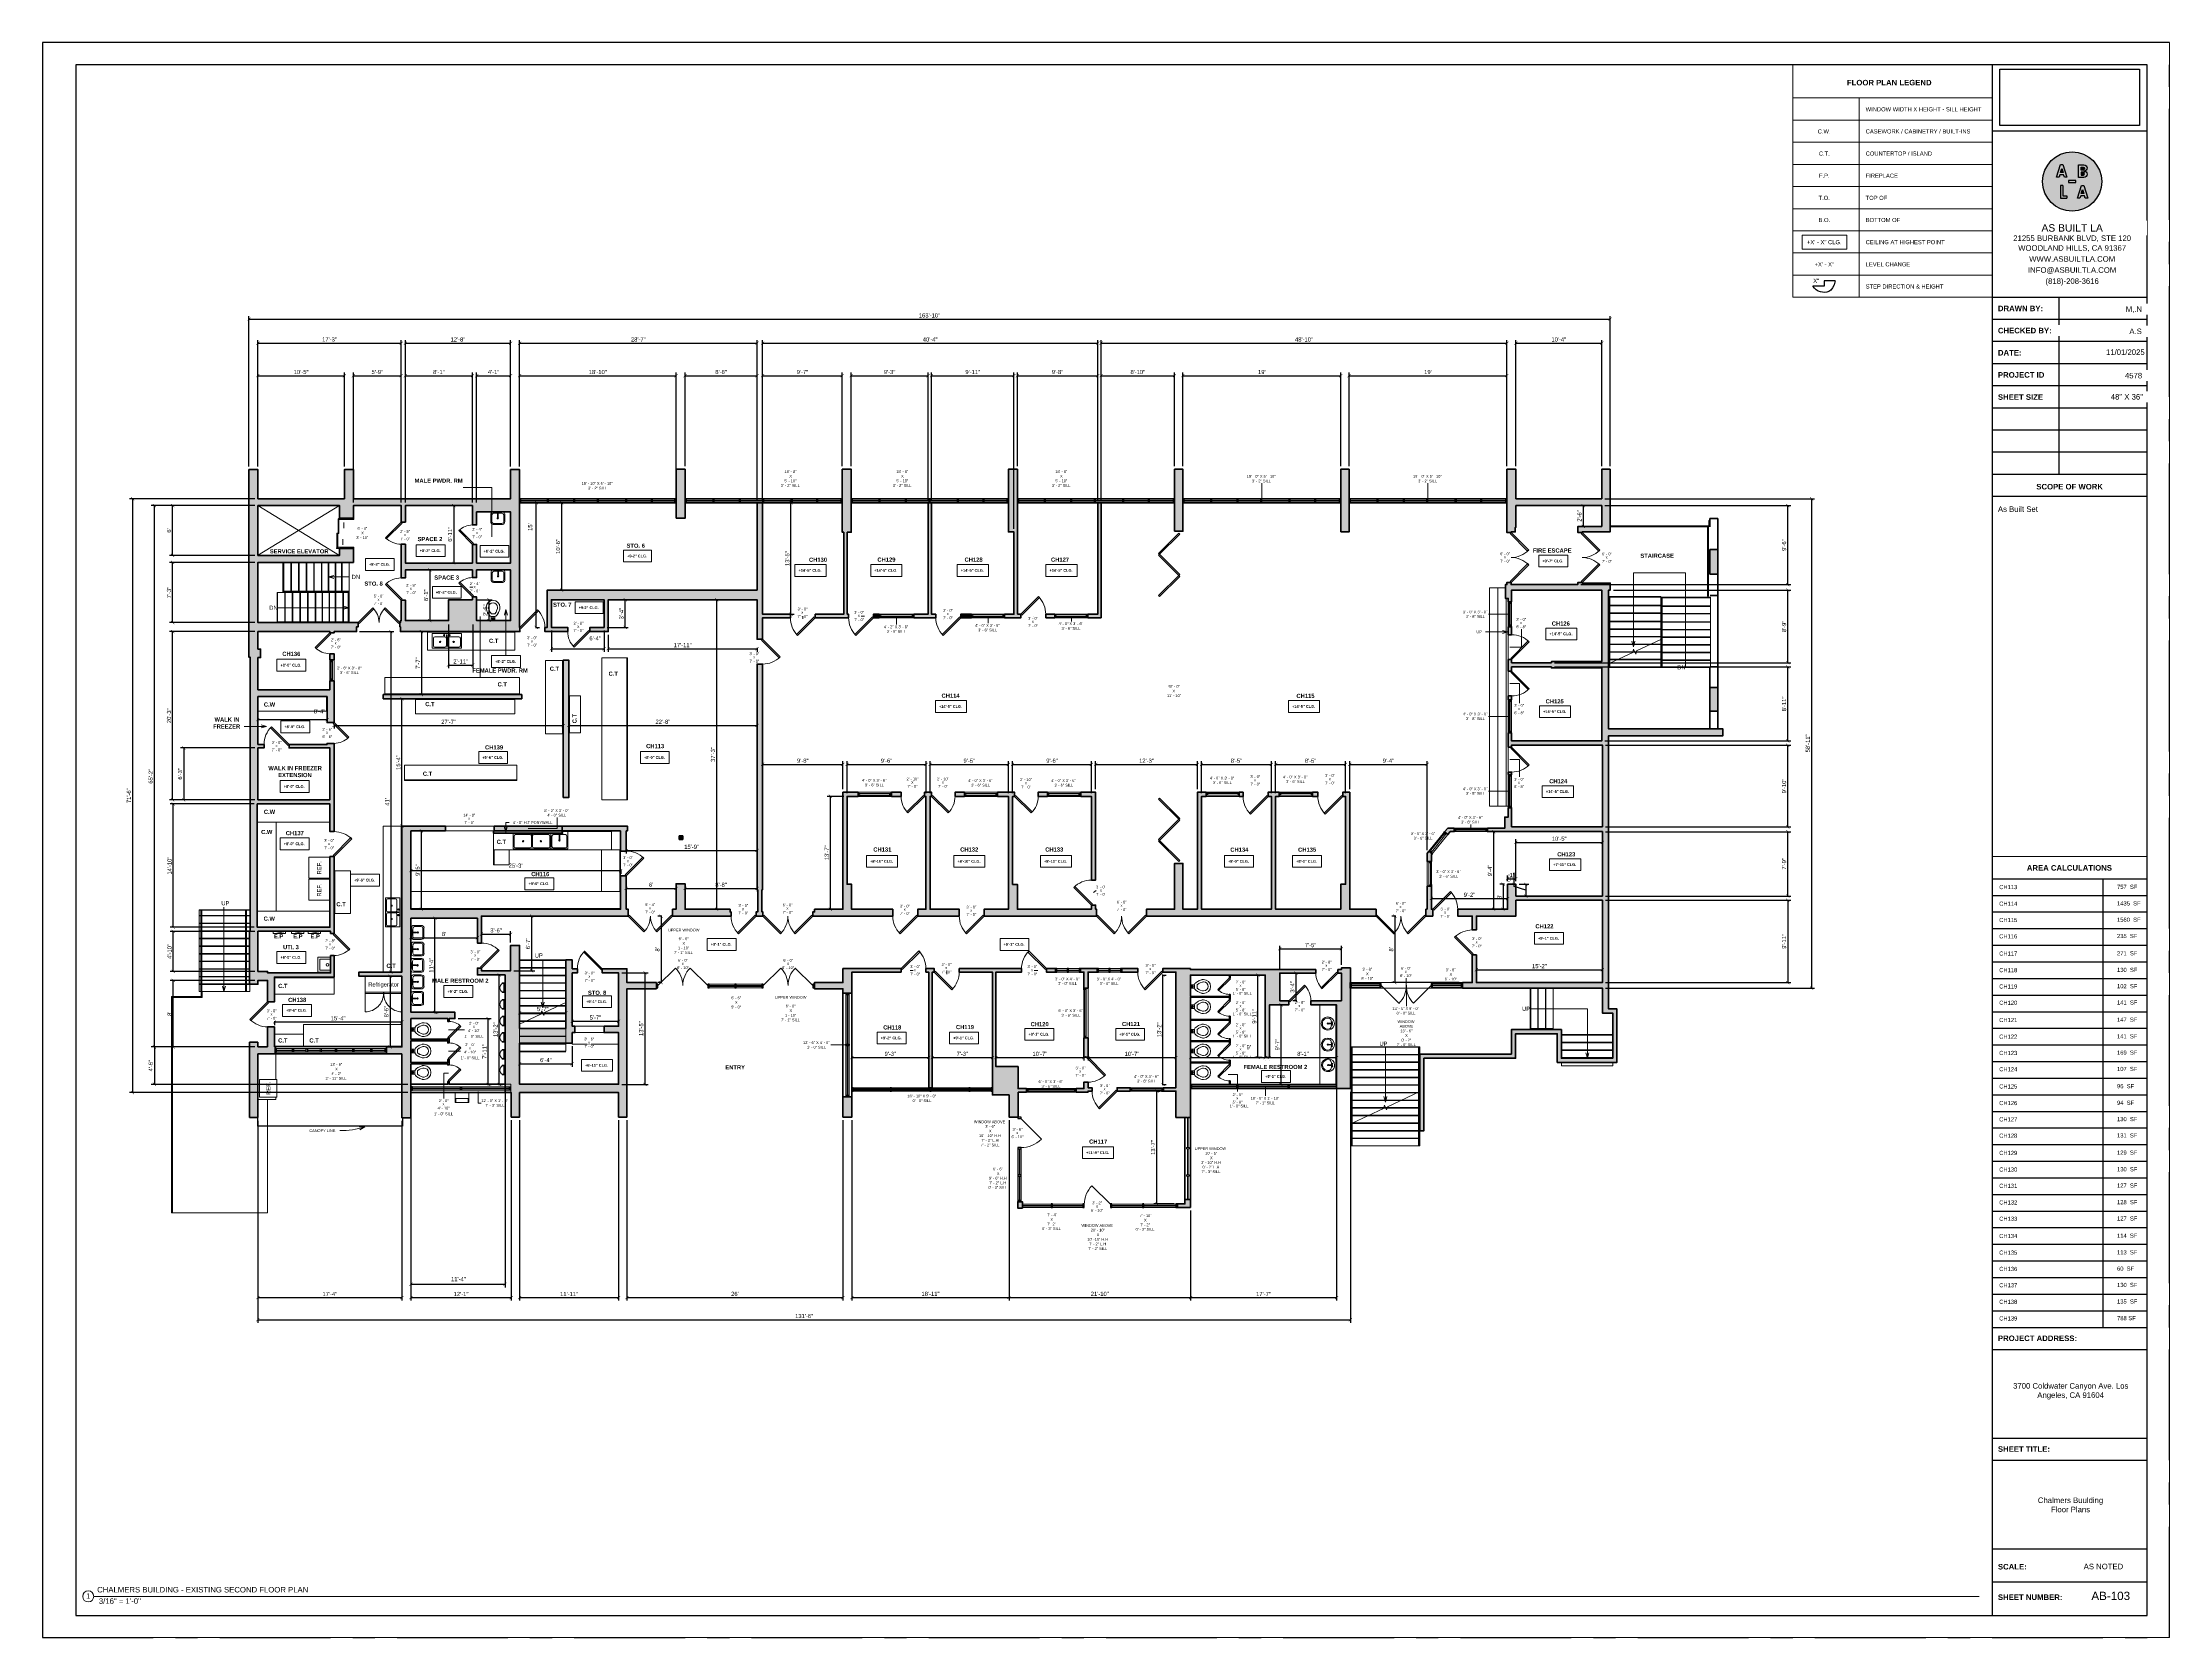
# Paper-space layout '4' of a CAD drawing. Header units: inches. Extents: x 0 to 48, y 0 to 36.
# The model-space entities are those that its viewports show. They can reach past a viewport. Long polylines and large blocks are cut down to what shows.
import ezdxf

# ---------------------------------------------------------------- set-up
doc = ezdxf.new("R2010")
doc.units = ezdxf.units.IN
doc.header["$MEASUREMENT"] = 0
doc.set_wipeout_variables(frame=1)
for name, pattern in [('CENTERX2', [4, 2.5, -0.5, 0.5, -0.5]), ('Dash', [0.25, 0.125, -0.125]), ('HIDDEN2', [0.1875, 0.125, -0.0625]), ('Overhead', [0.15625, 0.09375, -0.0625]), ('Overhead 1_16_', [0.101562, 0.0625, -0.039062])]:
    doc.linetypes.add(name, pattern=pattern)
for name, color, linetype, lineweight in [('A-ANNO', 2, 'Continuous', 5), ('A-ANNO-DIMS', 1, 'Continuous', 9), ('A-CASE', 4, 'Continuous', 9), ('A-COLS', 3, 'Continuous', 9), ('A-DETAIL-2', 20, 'Continuous', 25), ('A-DETAIL-3', 40, 'Continuous', 15), ('A-DETL-MBND', 5, 'Continuous', 9), ('A-DETL-THIN', 151, 'Continuous', 9), ('A-DOOR', 1, 'Continuous', 18), ('A-EQPT', 150, 'Continuous', 9), ('A-FIXT', 150, 'Continuous', 9), ('A-FLOR', 6, 'Continuous', 18), ('A-GENM', 13, 'Continuous', 9), ('A-GLAZ', 2, 'Continuous', 30), ('A-GLAZ-CURT', 52, 'Continuous', 9), ('A-GLAZ-CWMG', 51, 'Continuous', 9), ('A-HIDDEN', 2, 'HIDDEN2', 18), ('A-RAILING', 4, 'Continuous', 9), ('A-STRS', 4, 'Continuous', 9), ('A-STRS-MBND', 31, 'Overhead 1_16_', 9), ('A-WALL', 3, 'Continuous', 40), ('A-WINDOWS', 2, 'Continuous', 18), ('S-STRS-ANNO', 31, 'Continuous', 9), ('S-STRS-MBND', 31, 'Continuous', 9)]:
    doc.layers.add(name, color=color, linetype=linetype, lineweight=lineweight)
doc.layers.add('A-HATCH', color=9, linetype='Continuous')
doc.layers.add('A-TB', color=7, linetype='Continuous')
doc.styles.add('Arial', font='arial.ttf')
doc.styles.add('Arial_1', font='arial.ttf', dxfattribs={"height": 0.0625})
doc.styles.add('Arial_2', font='arial.ttf', dxfattribs={"height": 3})
doc.styles.add('Arial_3', font='arial.ttf', dxfattribs={"height": 0.125})
doc.styles.add('Arial_4', font='arial.ttf', dxfattribs={"height": 3})
doc.styles.add('Arial_5', font='arial.ttf', dxfattribs={"height": 0.09375})
doc.styles.add('Arial_B', font='arialbd.ttf', dxfattribs={"height": 4.5})
doc.styles.add('Arial_B_1', font='arialbd.ttf', dxfattribs={"height": 3})
doc.styles.add('Arial_B_2', font='arialbd.ttf', dxfattribs={"height": 0.125})
doc.styles.add('JC', font='arial.ttf', dxfattribs={"height": 0.125})
doc.dimstyles.new('JC-DIMS', dxfattribs={"dimtxt": 0.125, "dimasz": 0.09375, "dimexe": 0.09375, "dimexo": 0.09375, "dimgap": 0.046875, "dimtad": 1, "dimdec": 1, "dimzin": 0, "dimdsep": 46, "dimlunit": 4, "dimtxsty": 'JC', "dimblk": 'ARCHTICK', "dimcen": 0.09, "dimclrd": 1, "dimclre": 1, "dimclrt": 256, "dimadec": 0, "dimazin": 0, "dimtfac": 1, "dimtdec": 1, "dimtofl": 0, "dimtmove": 1, "dimatfit": 3, "dimfxl": 1, "dimtolj": 1, "dimtzin": 0, "dimarcsym": 0})
picture_1 = doc.add_image_def('image1.png', size_in_pixel=(151, 61))

# ---------------------------------------------------------------- blocks, each defined once
blk = doc.blocks.new('JC_DOOR_SINGLE PANEL - SINGLE DOOR-1525216-2nd Floor Plan')
at = {"layer": 'A-DOOR', "lineweight": 30}
for p, q in [((-6.6, 25.6), (-8, 24.2)), ((-8, 24.2), (14.6, 1.6)), ((16, 3), (-6.6, 25.6)), ((14.6, 1.6), (16, 3))]:
    blk.add_line(p, q, dxfattribs=at)
at = {"layer": 'A-DOOR', "lineweight": 9}
blk.add_arc((16, 3), 32, 135, 180, dxfattribs=at)
blk = doc.blocks.new('JC_DOOR_SINGLE PANEL - SINGLE DOOR-1551130-2nd Floor Plan')
at = {"layer": 'A-DOOR', "lineweight": 30}
for p, q in [((-7.2, -21.4), (12.6, -1.6)), ((-5.8, -22.8), (-7.2, -21.4)), ((14, -3), (-5.8, -22.8)), ((12.6, -1.6), (14, -3))]:
    blk.add_line(p, q, dxfattribs=at)
at = {"layer": 'A-DOOR', "lineweight": 9}
blk.add_arc((14, -3), 28, 180, 225, dxfattribs=at)
blk = doc.blocks.new('JC_DOOR_SINGLE PANEL - SINGLE DOOR-1525218-2nd Floor Plan')
at = {"layer": 'A-DOOR', "lineweight": 30}
for p, q in [((-8, -24.2), (14.6, -1.6)), ((-6.6, -25.6), (-8, -24.2)), ((16, -3), (-6.6, -25.6)), ((14.6, -1.6), (16, -3))]:
    blk.add_line(p, q, dxfattribs=at)
at = {"layer": 'A-DOOR', "lineweight": 9}
blk.add_arc((16, -3), 32, 180, 225, dxfattribs=at)
blk = doc.blocks.new('JC_DOUBLE DOOR - DOUBLE DOOR-1553921-2nd Floor Plan')
at = {"layer": 'A-DOOR', "lineweight": 30}
for p, q in [((-28.6, -1.6), (-30, -3)), ((-30, -3), (-8.8, -24.2)), ((-7.4, -22.8), (-28.6, -1.6)), ((-8.8, -24.2), (-7.4, -22.8)), ((7.4, -22.8), (28.6, -1.6)), ((8.8, -24.2), (7.4, -22.8)), ((30, -3), (8.8, -24.2)), ((28.6, -1.6), (30, -3))]:
    blk.add_line(p, q, dxfattribs=at)
at = {"layer": 'A-DOOR', "lineweight": 9}
for centre, start, end in [((-30, -3), 315, 0), ((30, -3), 180, 225)]:
    blk.add_arc(centre, 30, start, end, dxfattribs=at)
blk = doc.blocks.new('JC_DOOR_SINGLE PANEL - SINGLE DOOR-1553943-2nd Floor Plan')
at = {"layer": 'A-DOOR', "lineweight": 30}
for p, q in [((-6.2, 24.2), (-7.6, 22.8)), ((-7.6, 22.8), (13.6, 1.6)), ((15, 3), (-6.2, 24.2)), ((13.6, 1.6), (15, 3))]:
    blk.add_line(p, q, dxfattribs=at)
at = {"layer": 'A-DOOR', "lineweight": 9}
blk.add_arc((15, 3), 30, 135, 180, dxfattribs=at)
blk = doc.blocks.new('JC_DOOR_SINGLE PANEL - SINGLE DOOR-1667430-2nd Floor Plan')
at = {"layer": 'A-DOOR', "lineweight": 30}
for p, q in [((-7.6, -24.8), (13.6, -3.6)), ((-6.2, -26.2), (-7.6, -24.8)), ((15, -5), (-6.2, -26.2)), ((13.6, -3.6), (15, -5))]:
    blk.add_line(p, q, dxfattribs=at)
at = {"layer": 'A-DOOR', "lineweight": 9}
blk.add_arc((15, -5), 30, 180, 225, dxfattribs=at)
blk = doc.blocks.new('JC_DOOR_SINGLE PANEL - SINGLE DOOR-1525211-2nd Floor Plan')
at = {"layer": 'A-DOOR', "lineweight": 30}
for p, q in [((-7.5, 28.5), (-8.9, 27)), ((-8.9, 27), (16.6, 1.6)), ((18, 3), (-7.5, 28.5)), ((16.6, 1.6), (18, 3))]:
    blk.add_line(p, q, dxfattribs=at)
at = {"layer": 'A-DOOR', "lineweight": 9}
blk.add_arc((18, 3), 36, 135, 180, dxfattribs=at)
blk = doc.blocks.new('JC_DOOR_SINGLE PANEL - SINGLE DOOR-1562050-2nd Floor Plan')
at = {"layer": 'A-DOOR', "lineweight": 30}
for p, q in [((-8, -23.7), (14.6, -1.1)), ((-6.6, -25.1), (-8, -23.7)), ((16, -2.5), (-6.6, -25.1)), ((14.6, -1.1), (16, -2.5))]:
    blk.add_line(p, q, dxfattribs=at)
at = {"layer": 'A-DOOR', "lineweight": 9}
blk.add_arc((16, -2.5), 32, 180, 225, dxfattribs=at)
blk = doc.blocks.new('JC_DOOR_SINGLE PANEL - SINGLE DOOR-1525219-2nd Floor Plan')
at = {"layer": 'A-DOOR', "lineweight": 30}
for p, q in [((-7.5, 30.5), (-8.9, 29)), ((-8.9, 29), (16.6, 3.6)), ((18, 5), (-7.5, 30.5)), ((16.6, 3.6), (18, 5))]:
    blk.add_line(p, q, dxfattribs=at)
at = {"layer": 'A-DOOR', "lineweight": 9}
blk.add_arc((18, 5), 36, 135, 180, dxfattribs=at)
blk = doc.blocks.new('JC_OPENING DOOR - 3-6 X 7-1652723-2nd Floor Plan')
at = {"linetype": 'Overhead'}
for p, q in [((-21.3, 4.5), (20.7, 4.5)), ((20.7, -4.5), (-21.3, -4.5))]:
    blk.add_line(p, q, dxfattribs=at)
for p, q in [((-21.3, -4.5), (-21.3, 4.5)), ((20.7, 4.5), (20.7, -4.5))]:
    blk.add_line(p, q)
blk = doc.blocks.new('Door-Curtain-Wall-Double-Storefront - Door-Curtain-Wall-Double-Storefront-1716944-2nd Floor Plan')
at = {"layer": 'A-DOOR', "lineweight": 9}
for p, q in [((-36, 0.5), (-10.5, 26)), ((36, 0.5), (10.5, 26))]:
    blk.add_line(p, q, dxfattribs=at)
for centre, start, end in [((-36, 0.5), 0, 45), ((36, 0.5), 135, 180)]:
    blk.add_arc(centre, 36, start, end, dxfattribs=at)
blk = doc.blocks.new('JC_DOOR_SINGLE PANEL - SINGLE DOOR-1525202-2nd Floor Plan')
at = {"layer": 'A-DOOR', "lineweight": 30}
for p, q in [((-8.9, -26.5), (16.6, -1.1)), ((-7.5, -28), (-8.9, -26.5)), ((18, -2.5), (-7.5, -28)), ((16.6, -1.1), (18, -2.5))]:
    blk.add_line(p, q, dxfattribs=at)
at = {"layer": 'A-DOOR', "lineweight": 9}
blk.add_arc((18, -2.5), 36, 180, 225, dxfattribs=at)
blk = doc.blocks.new('JC_DOOR_SINGLE PANEL - SINGLE DOOR-1525222-2nd Floor Plan')
at = {"layer": 'A-DOOR', "lineweight": 30}
for p, q in [((-7.5, 28), (-8.9, 26.5)), ((-8.9, 26.5), (16.6, 1.1)), ((18, 2.5), (-7.5, 28)), ((16.6, 1.1), (18, 2.5))]:
    blk.add_line(p, q, dxfattribs=at)
at = {"layer": 'A-DOOR', "lineweight": 9}
blk.add_arc((18, 2.5), 36, 135, 180, dxfattribs=at)
blk = doc.blocks.new('JC_WINDOW HUNG - HUNG WINDOW-1561223-2nd Floor Plan')
at = {"layer": 'A-GLAZ'}
for p, q in [((-36, 2.5), (-36, -2.5)), ((-36, 2), (-33, 2)), ((-34.8, 2), (-34.8, -1.5)), ((-34.8, 0.3), (-33, 0.3)), ((-33, 2), (-33, 0.3)), ((33, 2), (36, 2)), ((33, 2), (33, 0.3)), ((34.8, 0.3), (33, 0.3)), ((34.8, 2), (34.8, -1.5)), ((36, -2.5), (36, 2.5)), ((-36, -1.5), (-34.8, -1.5)), ((34.8, -1.5), (36, -1.5))]:
    blk.add_line(p, q, dxfattribs=at)
at = {"layer": 'A-GLAZ', "lineweight": 9}
for p, q in [((-33, 2), (33, 2)), ((-34.8, -1.5), (34.8, -1.5))]:
    blk.add_line(p, q, dxfattribs=at)
at = {"layer": 'A-GLAZ', "lineweight": 40}
blk.add_line((-33, 1.1), (33, 1.1), dxfattribs=at)
at = {"layer": 'A-WINDOWS'}
for p, q in [((36, 2.5), (-36, 2.5)), ((-36, -2.5), (36, -2.5))]:
    blk.add_line(p, q, dxfattribs=at)
blk = doc.blocks.new('M_Door-Curtain-Wall-Single-Glass - M_Door-Curtain-Wall-Single-Glass-1718241-2nd Floor Plan')
at = {"layer": 'A-DOOR', "lineweight": 9}
blk.add_line((21, -2), (-8.7, -31.7), dxfattribs=at)
blk.add_arc((21, -2), 42, 180, 225, dxfattribs=at)
blk = doc.blocks.new('JC_DOOR_SINGLE PANEL - SINGLE DOOR-1525208-2nd Floor Plan')
at = {"layer": 'A-DOOR', "lineweight": 30}
for p, q in [((-8.9, -27), (16.6, -1.6)), ((-7.5, -28.5), (-8.9, -27)), ((18, -3), (-7.5, -28.5)), ((16.6, -1.6), (18, -3))]:
    blk.add_line(p, q, dxfattribs=at)
at = {"layer": 'A-DOOR', "lineweight": 9}
blk.add_arc((18, -3), 36, 180, 225, dxfattribs=at)
blk = doc.blocks.new('JC_DOOR_SINGLE PANEL - SINGLE DOOR-1525205-2nd Floor Plan')
at = {"layer": 'A-DOOR', "lineweight": 30}
for p, q in [((-8.9, -29), (16.6, -3.6)), ((-7.5, -30.5), (-8.9, -29)), ((18, -5), (-7.5, -30.5)), ((16.6, -3.6), (18, -5))]:
    blk.add_line(p, q, dxfattribs=at)
at = {"layer": 'A-DOOR', "lineweight": 9}
blk.add_arc((18, -5), 36, 180, 225, dxfattribs=at)
blk = doc.blocks.new('JC_DOUBLE DOOR - DOUBLE DOOR-1564951-2nd Floor Plan')
at = {"layer": 'A-DOOR', "lineweight": 30}
for p, q in [((-34.6, -3.6), (-36, -5)), ((-36, -5), (-10.5, -30.5)), ((-9.1, -29), (-34.6, -3.6)), ((-10.5, -30.5), (-9.1, -29)), ((9.1, -29), (34.6, -3.6)), ((10.5, -30.5), (9.1, -29)), ((36, -5), (10.5, -30.5)), ((34.6, -3.6), (36, -5))]:
    blk.add_line(p, q, dxfattribs=at)
at = {"layer": 'A-DOOR', "lineweight": 9}
for centre, start, end in [((-36, -5), 315, 360), ((36, -5), 180, 225)]:
    blk.add_arc(centre, 36, start, end, dxfattribs=at)
blk = doc.blocks.new('JC_FIXED WINDOW - MUNTIN - FIXED WINDOW-1565046-2nd Floor Plan')
at = {"layer": 'A-GLAZ'}
for p, q in [((-18, 3), (-18, -3)), ((-15.25, 3), (-18, 3)), ((-17.5, 3), (-17.5, 1.25)), ((-17.5, 1.25), (-16.75, 1.25)), ((-15.25, 1.25), (-16.75, 1.25)), ((-16.75, 1.25), (-16.75, -0.5)), ((-15.25, 3), (-15.25, 1.25)), ((15.25, 3), (18, 3)), ((15.25, 3), (15.25, 1.25)), ((15.25, 1.25), (17.5, 1.25)), ((16.75, 1.25), (16.75, -0.5)), ((17.5, 3), (17.5, 1.25)), ((18, 3), (18, -3)), ((-18, -0.5), (-16.75, -0.5)), ((16.75, -0.5), (18, -0.5))]:
    blk.add_line(p, q, dxfattribs=at)
at = {"layer": 'A-GLAZ', "lineweight": 9}
for p, q in [((15.25, 3), (-15.25, 3)), ((16.75, -0.5), (-16.75, -0.5))]:
    blk.add_line(p, q, dxfattribs=at)
at = {"layer": 'A-GLAZ', "lineweight": 40}
blk.add_line((-15.25, 2.125), (15.25, 2.125), dxfattribs=at)
at = {"layer": 'A-WINDOWS'}
for p, q in [((18, 3), (-18, 3)), ((-18, -3), (18, -3))]:
    blk.add_line(p, q, dxfattribs=at)
blk = doc.blocks.new('JC_WINDOW HUNG - HUNG WINDOW-1565065-2nd Floor Plan')
at = {"layer": 'A-GLAZ'}
for p, q in [((-24, 2.5), (-24, -2.5)), ((-24, 2), (-21, 2)), ((-22.75, 2), (-22.75, -1.5)), ((-22.75, 0.25), (-21, 0.25)), ((-21, 2), (-21, 0.25)), ((21, 2), (24, 2)), ((21, 2), (21, 0.25)), ((22.75, 0.25), (21, 0.25)), ((22.75, 2), (22.75, -1.5)), ((24, -2.5), (24, 2.5)), ((-24, -1.5), (-22.75, -1.5)), ((22.75, -1.5), (24, -1.5))]:
    blk.add_line(p, q, dxfattribs=at)
at = {"layer": 'A-GLAZ', "lineweight": 9}
for p, q in [((-21, 2), (21, 2)), ((-22.75, -1.5), (22.75, -1.5))]:
    blk.add_line(p, q, dxfattribs=at)
at = {"layer": 'A-GLAZ', "lineweight": 40}
blk.add_line((-21, 1.125), (21, 1.125), dxfattribs=at)
at = {"layer": 'A-WINDOWS'}
for p, q in [((24, 2.5), (-24, 2.5)), ((-24, -2.5), (24, -2.5))]:
    blk.add_line(p, q, dxfattribs=at)
blk = doc.blocks.new('JC_DOOR_SINGLE PANEL - SINGLE DOOR-1565138-2nd Floor Plan')
at = {"layer": 'A-DOOR', "lineweight": 30}
for p, q in [((-8.9, -26.5), (16.6, -1.1)), ((-7.5, -28), (-8.9, -26.5)), ((18, -2.5), (-7.5, -28)), ((16.6, -1.1), (18, -2.5))]:
    blk.add_line(p, q, dxfattribs=at)
at = {"layer": 'A-DOOR', "lineweight": 9}
blk.add_arc((18, -2.5), 36, 180, 225, dxfattribs=at)
blk = doc.blocks.new('JC_WINDOW HUNG - HUNG WINDOW-1565139-2nd Floor Plan')
at = {"layer": 'A-GLAZ'}
for p, q in [((-24, 2.5), (-24, -2.5)), ((-24, 2), (-21, 2)), ((-22.75, 2), (-22.75, -1.5)), ((-22.75, 0.25), (-21, 0.25)), ((-21, 2), (-21, 0.25)), ((21, 2), (24, 2)), ((21, 2), (21, 0.25)), ((22.75, 0.25), (21, 0.25)), ((22.75, 2), (22.75, -1.5)), ((24, -2.5), (24, 2.5)), ((-24, -1.5), (-22.75, -1.5)), ((22.75, -1.5), (24, -1.5))]:
    blk.add_line(p, q, dxfattribs=at)
at = {"layer": 'A-GLAZ', "lineweight": 9}
for p, q in [((-21, 2), (21, 2)), ((-22.75, -1.5), (22.75, -1.5))]:
    blk.add_line(p, q, dxfattribs=at)
at = {"layer": 'A-GLAZ', "lineweight": 40}
blk.add_line((-21, 1.125), (21, 1.125), dxfattribs=at)
at = {"layer": 'A-WINDOWS'}
for p, q in [((24, 2.5), (-24, 2.5)), ((-24, -2.5), (24, -2.5))]:
    blk.add_line(p, q, dxfattribs=at)
blk = doc.blocks.new('JC_DOOR_SINGLE PANEL - SINGLE DOOR-1565156-2nd Floor Plan')
at = {"layer": 'A-DOOR', "lineweight": 30}
for p, q in [((-7.5, 28), (-8.9, 26.5)), ((-8.9, 26.5), (16.6, 1.1)), ((18, 2.5), (-7.5, 28)), ((16.6, 1.1), (18, 2.5))]:
    blk.add_line(p, q, dxfattribs=at)
at = {"layer": 'A-DOOR', "lineweight": 9}
blk.add_arc((18, 2.5), 36, 135, 180, dxfattribs=at)
blk = doc.blocks.new('JC_WINDOW HUNG - HUNG WINDOW-1565157-2nd Floor Plan')
at = {"layer": 'A-GLAZ'}
for p, q in [((-18, 2.5), (-18, -2.5)), ((-18, 2), (-15, 2)), ((-16.75, 2), (-16.75, -1.5)), ((-16.75, 0.25), (-15, 0.25)), ((-15, 2), (-15, 0.25)), ((15, 2), (18, 2)), ((15, 2), (15, 0.25)), ((16.75, 0.25), (15, 0.25)), ((16.75, 2), (16.75, -1.5)), ((18, -2.5), (18, 2.5)), ((-18, -1.5), (-16.75, -1.5)), ((16.75, -1.5), (18, -1.5))]:
    blk.add_line(p, q, dxfattribs=at)
at = {"layer": 'A-GLAZ', "lineweight": 9}
for p, q in [((-15, 2), (15, 2)), ((-16.75, -1.5), (16.75, -1.5))]:
    blk.add_line(p, q, dxfattribs=at)
at = {"layer": 'A-GLAZ', "lineweight": 40}
blk.add_line((-15, 1.125), (15, 1.125), dxfattribs=at)
at = {"layer": 'A-WINDOWS'}
for p, q in [((18, 2.5), (-18, 2.5)), ((-18, -2.5), (18, -2.5))]:
    blk.add_line(p, q, dxfattribs=at)
blk = doc.blocks.new('JC_DOUBLE DOOR - DOUBLE DOOR-1558491-2nd Floor Plan')
at = {"layer": 'A-DOOR', "lineweight": 30}
for p, q in [((-36, 3), (-10.5, 28.5)), ((-34.6, 1.6), (-36, 3)), ((-9.1, 27), (-34.6, 1.6)), ((-10.5, 28.5), (-9.1, 27)), ((10.5, 28.5), (9.1, 27)), ((9.1, 27), (34.6, 1.6)), ((36, 3), (10.5, 28.5)), ((34.6, 1.6), (36, 3))]:
    blk.add_line(p, q, dxfattribs=at)
at = {"layer": 'A-DOOR', "lineweight": 9}
for centre, start, end in [((-36, 3), 0, 45), ((36, 3), 135, 180)]:
    blk.add_arc(centre, 36, start, end, dxfattribs=at)
blk = doc.blocks.new('JC_WINDOW HUNG - HUNG WINDOW-1565816-2nd Floor Plan')
at = {"layer": 'A-GLAZ'}
for p, q in [((-25, 2.5), (-25, -2.5)), ((-25, 2), (-22, 2)), ((-23.75, 2), (-23.75, -1.5)), ((-23.75, 0.25), (-22, 0.25)), ((-22, 2), (-22, 0.25)), ((22, 2), (25, 2)), ((22, 2), (22, 0.25)), ((23.75, 0.25), (22, 0.25)), ((23.75, 2), (23.75, -1.5)), ((25, -2.5), (25, 2.5)), ((-25, -1.5), (-23.75, -1.5)), ((23.75, -1.5), (25, -1.5))]:
    blk.add_line(p, q, dxfattribs=at)
at = {"layer": 'A-GLAZ', "lineweight": 9}
for p, q in [((-22, 2), (22, 2)), ((-23.75, -1.5), (23.75, -1.5))]:
    blk.add_line(p, q, dxfattribs=at)
at = {"layer": 'A-GLAZ', "lineweight": 40}
blk.add_line((-22, 1.125), (22, 1.125), dxfattribs=at)
at = {"layer": 'A-WINDOWS'}
for p, q in [((25, 2.5), (-25, 2.5)), ((-25, -2.5), (25, -2.5))]:
    blk.add_line(p, q, dxfattribs=at)
blk = doc.blocks.new('JC_DOUBLE DOOR - DOUBLE DOOR-1558173-2nd Floor Plan')
at = {"layer": 'A-DOOR', "lineweight": 30}
for p, q in [((-32, 5), (-9.4, 27.6)), ((-30.6, 3.6), (-32, 5)), ((-8, 26.2), (-30.6, 3.6)), ((-9.4, 27.6), (-8, 26.2)), ((9.4, 27.6), (8, 26.2)), ((8, 26.2), (30.6, 3.6)), ((32, 5), (9.4, 27.6)), ((30.6, 3.6), (32, 5))]:
    blk.add_line(p, q, dxfattribs=at)
at = {"layer": 'A-DOOR', "lineweight": 9}
for centre, start, end in [((-32, 5), 360, 45), ((32, 5), 135, 180)]:
    blk.add_arc(centre, 32, start, end, dxfattribs=at)
blk = doc.blocks.new('JC_DOOR_SINGLE PANEL - SINGLE DOOR-1525213-2nd Floor Plan')
at = {"layer": 'A-DOOR', "lineweight": 30}
for p, q in [((-8.5, -25.6), (15.6, -1.6)), ((-7, -27), (-8.5, -25.6)), ((17, -3), (-7, -27)), ((15.6, -1.6), (17, -3))]:
    blk.add_line(p, q, dxfattribs=at)
at = {"layer": 'A-DOOR', "lineweight": 9}
blk.add_arc((17, -3), 34, 180, 225, dxfattribs=at)
blk = doc.blocks.new('JC_WINDOW HUNG - HUNG WINDOW-1559224-2nd Floor Plan')
at = {"layer": 'A-GLAZ'}
for p, q in [((-24, 3), (-24, -3)), ((-24, 2.5), (-21, 2.5)), ((-22.75, 2.5), (-22.75, -1)), ((-22.75, 0.75), (-21, 0.75)), ((-21, 2.5), (-21, 0.75)), ((21, 2.5), (24, 2.5)), ((21, 2.5), (21, 0.75)), ((22.75, 0.75), (21, 0.75)), ((22.75, 2.5), (22.75, -1)), ((24, -3), (24, 3)), ((-24, -1), (-22.75, -1)), ((22.75, -1), (24, -1))]:
    blk.add_line(p, q, dxfattribs=at)
at = {"layer": 'A-GLAZ', "lineweight": 9}
for p, q in [((-21, 2.5), (21, 2.5)), ((-22.75, -1), (22.75, -1))]:
    blk.add_line(p, q, dxfattribs=at)
at = {"layer": 'A-GLAZ', "lineweight": 40}
blk.add_line((-21, 1.625), (21, 1.625), dxfattribs=at)
at = {"layer": 'A-WINDOWS'}
for p, q in [((24, 3), (-24, 3)), ((-24, -3), (24, -3))]:
    blk.add_line(p, q, dxfattribs=at)
blk = doc.blocks.new('JC_DOOR_SINGLE PANEL - SINGLE DOOR-1525214-2nd Floor Plan')
at = {"layer": 'A-DOOR', "lineweight": 30}
for p, q in [((-7, 27), (-8.5, 25.6)), ((-8.5, 25.6), (15.6, 1.6)), ((17, 3), (-7, 27)), ((15.6, 1.6), (17, 3))]:
    blk.add_line(p, q, dxfattribs=at)
at = {"layer": 'A-DOOR', "lineweight": 9}
blk.add_arc((17, 3), 34, 135, 180, dxfattribs=at)
blk = doc.blocks.new('JC_DOUBLE DOOR - DOUBLE DOOR-1559151-2nd Floor Plan')
at = {"layer": 'A-DOOR', "lineweight": 30}
for p, q in [((-36, 5), (-10.5, 30.5)), ((-34.6, 3.6), (-36, 5)), ((-9.1, 29), (-34.6, 3.6)), ((-10.5, 30.5), (-9.1, 29)), ((10.5, 30.5), (9.1, 29)), ((9.1, 29), (34.6, 3.6)), ((36, 5), (10.5, 30.5)), ((34.6, 3.6), (36, 5))]:
    blk.add_line(p, q, dxfattribs=at)
at = {"layer": 'A-DOOR', "lineweight": 9}
for centre, start, end in [((-36, 5), 0, 45), ((36, 5), 135, 180)]:
    blk.add_arc(centre, 36, start, end, dxfattribs=at)
blk = doc.blocks.new('JC_WINDOW HUNG - HUNG WINDOW-1554338-2nd Floor Plan')
at = {"layer": 'A-GLAZ'}
for p, q in [((-15, 3), (-15, -3)), ((-15, 2.5), (-12, 2.5)), ((-13.75, 2.5), (-13.75, -1)), ((-13.75, 0.75), (-12, 0.75)), ((-12, 2.5), (-12, 0.75)), ((12, 2.5), (15, 2.5)), ((12, 2.5), (12, 0.75)), ((13.75, 0.75), (12, 0.75)), ((13.75, 2.5), (13.75, -1)), ((15, -3), (15, 3)), ((-15, -1), (-13.75, -1)), ((13.75, -1), (15, -1))]:
    blk.add_line(p, q, dxfattribs=at)
at = {"layer": 'A-GLAZ', "lineweight": 9}
for p, q in [((-12, 2.5), (12, 2.5)), ((-13.75, -1), (13.75, -1))]:
    blk.add_line(p, q, dxfattribs=at)
at = {"layer": 'A-GLAZ', "lineweight": 40}
blk.add_line((-12, 1.625), (12, 1.625), dxfattribs=at)
at = {"layer": 'A-WINDOWS'}
for p, q in [((15, 3), (-15, 3)), ((-15, -3), (15, -3))]:
    blk.add_line(p, q, dxfattribs=at)
blk = doc.blocks.new('System Panel - Glazed-1652563-2nd Floor Plan')
at = {"layer": 'A-GLAZ-CURT', "lineweight": 18}
for p, q in [((-34.5, 0.5), (34.5, 0.5)), ((-34.5, -0.5), (-34.5, 0.5)), ((34.5, -0.5), (34.5, 0.5)), ((34.5, -0.5), (-34.5, -0.5))]:
    blk.add_line(p, q, dxfattribs=at)
blk = doc.blocks.new('JC_OPENING DOOR - 14 X 7_-1714543-2nd Floor Plan')
at = {"linetype": 'Overhead'}
for p, q in [((34.7, 3.5), (-35.3, 3.5)), ((-35.3, -3.5), (34.7, -3.5))]:
    blk.add_line(p, q, dxfattribs=at)
for p, q in [((-35.3, 3.5), (-35.3, -3.5)), ((34.7, -3.5), (34.7, 3.5))]:
    blk.add_line(p, q)
blk = doc.blocks.new('JC_DOOR_SINGLE PANEL - SINGLE DOOR-1667140-2nd Floor Plan')
at = {"layer": 'A-DOOR', "lineweight": 30}
for p, q in [((-7.5, 29.5), (-8.9, 28)), ((-8.9, 28), (16.6, 2.6)), ((18, 4), (-7.5, 29.5)), ((16.6, 2.6), (18, 4))]:
    blk.add_line(p, q, dxfattribs=at)
at = {"layer": 'A-DOOR', "lineweight": 9}
blk.add_arc((18, 4), 36, 135, 180, dxfattribs=at)
blk = doc.blocks.new('JC_WINDOW HUNG - HUNG WINDOW-1559653-2nd Floor Plan')
at = {"layer": 'A-GLAZ'}
for p, q in [((-24, 3), (-24, -3)), ((-24, 2.5), (-21, 2.5)), ((-22.75, 2.5), (-22.75, -1)), ((-22.75, 0.75), (-21, 0.75)), ((-21, 2.5), (-21, 0.75)), ((21, 2.5), (24, 2.5)), ((21, 2.5), (21, 0.75)), ((22.75, 0.75), (21, 0.75)), ((22.75, 2.5), (22.75, -1)), ((24, -3), (24, 3)), ((-24, -1), (-22.75, -1)), ((22.75, -1), (24, -1))]:
    blk.add_line(p, q, dxfattribs=at)
at = {"layer": 'A-GLAZ', "lineweight": 9}
for p, q in [((-21, 2.5), (21, 2.5)), ((-22.75, -1), (22.75, -1))]:
    blk.add_line(p, q, dxfattribs=at)
at = {"layer": 'A-GLAZ', "lineweight": 40}
blk.add_line((-21, 1.625), (21, 1.625), dxfattribs=at)
at = {"layer": 'A-WINDOWS'}
for p, q in [((24, 3), (-24, 3)), ((-24, -3), (24, -3))]:
    blk.add_line(p, q, dxfattribs=at)
blk = doc.blocks.new('Instance - Opening - 16_ x 24_-1559961-2nd Floor Plan')
at = {"layer": 'A-WINDOWS'}
for p, q in [((-18, -2.5), (-18, 2.5)), ((-18, 2.5), (18, 2.5)), ((18, 2.5), (18, -2.5)), ((18, -2.5), (-18, -2.5))]:
    blk.add_line(p, q, dxfattribs=at)
blk = doc.blocks.new('System Panel - Glazed-1560476-2nd Floor Plan')
at = {"layer": 'A-GLAZ-CURT', "lineweight": 18}
for p, q in [((7.5, 0.5), (-7.5, 0.5)), ((-7.5, 0.5), (-7.5, -0.5)), ((7.5, -0.5), (7.5, 0.5)), ((-7.5, -0.5), (7.5, -0.5))]:
    blk.add_line(p, q, dxfattribs=at)
blk = doc.blocks.new('Rectangular Mullion - 2_5_ x 5_ rectangular-1560477-2nd Floor Plan')
at = {"layer": 'A-GLAZ-CWMG', "lineweight": 30}
for p, q in [((0, 2.5), (-2, 2.5)), ((-2, 2.5), (-2, -2.5)), ((0, -2.5), (0, 2.5)), ((-2, -2.5), (0, -2.5))]:
    blk.add_line(p, q, dxfattribs=at)
blk = doc.blocks.new('Rectangular Mullion - 2_5_ x 5_ rectangular-1560478-2nd Floor Plan')
at = {"layer": 'A-GLAZ-CWMG', "lineweight": 30}
for p, q in [((-2, 2.5), (0, 2.5)), ((-2, -2.5), (-2, 2.5)), ((0, 2.5), (0, -2.5)), ((0, -2.5), (-2, -2.5))]:
    blk.add_line(p, q, dxfattribs=at)
blk = doc.blocks.new('Rectangular Mullion - 2_5_ x 5_ rectangular-1560474-2nd Floor Plan')
at = {"layer": 'A-GLAZ-CWMG'}
for p, q in [((302.5, -211.8), (287.5, -211.8)), ((302.5, -216.8), (287.5, -216.8))]:
    blk.add_line(p, q, dxfattribs=at)
blk = doc.blocks.new('Rectangular Mullion - 2_5_ x 5_ rectangular-1560475-2nd Floor Plan')
at = {"layer": 'A-GLAZ-CWMG', "lineweight": 30}
for p, q in [((-1, 2.5), (1, 2.5)), ((-1, -2.5), (-1, 2.5)), ((1, 2.5), (1, -2.5)), ((1, -2.5), (-1, -2.5))]:
    blk.add_line(p, q, dxfattribs=at)
blk = doc.blocks.new('JC_FIXED WINDOW - MUNTIN - FIXED WINDOW-1560836-2nd Floor Plan')
at = {"layer": 'A-GLAZ'}
for p, q in [((-36, 3), (-36, -3)), ((-33.25, 3), (-36, 3)), ((-35.5, 3), (-35.5, 1.25)), ((-35.5, 1.25), (-34.75, 1.25)), ((-33.25, 1.25), (-34.75, 1.25)), ((-34.75, 1.25), (-34.75, -0.5)), ((-33.25, 3), (-33.25, 1.25)), ((33.25, 3), (36, 3)), ((33.25, 3), (33.25, 1.25)), ((33.25, 1.25), (35.5, 1.25)), ((34.75, 1.25), (34.75, -0.5)), ((35.5, 3), (35.5, 1.25)), ((36, 3), (36, -3)), ((-36, -0.5), (-34.75, -0.5)), ((34.75, -0.5), (36, -0.5))]:
    blk.add_line(p, q, dxfattribs=at)
at = {"layer": 'A-GLAZ', "lineweight": 9}
for p, q in [((33.25, 3), (-33.25, 3)), ((34.75, -0.5), (-34.75, -0.5))]:
    blk.add_line(p, q, dxfattribs=at)
at = {"layer": 'A-GLAZ', "lineweight": 40}
blk.add_line((-33.25, 2.125), (33.25, 2.125), dxfattribs=at)
at = {"layer": 'A-WINDOWS'}
for p, q in [((36, 3), (-36, 3)), ((-36, -3), (36, -3))]:
    blk.add_line(p, q, dxfattribs=at)
blk = doc.blocks.new('JC_FIXED WINDOW - MUNTIN - FIXED WINDOW-1561514-2nd Floor Plan')
at = {"layer": 'A-GLAZ'}
for p, q in [((-24, 2.5), (-24, -2.5)), ((-21.2, 2.5), (-24, 2.5)), ((-23.5, 2.5), (-23.5, 0.7)), ((-23.5, 0.7), (-22.7, 0.7)), ((-21.2, 0.7), (-22.7, 0.7)), ((-22.7, 0.7), (-22.7, -1)), ((-21.2, 2.5), (-21.2, 0.7)), ((21.2, 2.5), (24, 2.5)), ((21.2, 2.5), (21.2, 0.7)), ((21.2, 0.7), (23.5, 0.7)), ((22.7, 0.7), (22.7, -1)), ((23.5, 2.5), (23.5, 0.7)), ((24, 2.5), (24, -2.5)), ((-24, -1), (-22.7, -1)), ((22.7, -1), (24, -1))]:
    blk.add_line(p, q, dxfattribs=at)
at = {"layer": 'A-GLAZ', "lineweight": 9}
for p, q in [((21.2, 2.5), (-21.2, 2.5)), ((22.7, -1), (-22.7, -1))]:
    blk.add_line(p, q, dxfattribs=at)
at = {"layer": 'A-GLAZ', "lineweight": 40}
blk.add_line((-21.2, 1.6), (21.2, 1.6), dxfattribs=at)
at = {"layer": 'A-WINDOWS'}
for p, q in [((24, 2.5), (-24, 2.5)), ((-24, -2.5), (24, -2.5))]:
    blk.add_line(p, q, dxfattribs=at)
blk = doc.blocks.new('Door-Curtain-Wall-Double-Storefront - Door-Curtain-Wall-Double-Storefront-1719225-2nd Floor Plan')
at = {"layer": 'A-DOOR', "lineweight": 9}
for p, q in [((-36, -0.5), (-10.5, -26)), ((36, -0.5), (10.5, -26))]:
    blk.add_line(p, q, dxfattribs=at)
for centre, radius, start, end in [((-36, -0.5), 36.1, 315, 0), ((36, -0.5), 36, 180, 225)]:
    blk.add_arc(centre, radius, start, end, dxfattribs=at)
blk = doc.blocks.new('Instance - Opening - 16_ x 24_-1719124-2nd Floor Plan')
at = {"layer": 'A-WINDOWS'}
for p, q in [((-81, -4), (-81, 4)), ((-81, 4), (81, 4)), ((81, 4), (81, -4)), ((81, -4), (-81, -4))]:
    blk.add_line(p, q, dxfattribs=at)
blk = doc.blocks.new('System Panel - Glazed-1719228-2nd Floor Plan')
at = {"layer": 'A-GLAZ-CURT', "lineweight": 18}
for p, q in [((20.6, 0.5), (-20.6, 0.5)), ((-20.6, 0.5), (-20.6, -0.5)), ((20.6, -0.5), (20.6, 0.5)), ((-20.6, -0.5), (20.6, -0.5))]:
    blk.add_line(p, q, dxfattribs=at)
blk = doc.blocks.new('Rectangular Mullion - 2_5_ x 5_ rectangular-1573145-2nd Floor Plan')
at = {"layer": 'A-GLAZ-CWMG'}
for p, q in [((653.1, -233.4), (694.1, -233.4)), ((694.1, -238.4), (653.1, -238.4))]:
    blk.add_line(p, q, dxfattribs=at)
blk = doc.blocks.new('Rectangular Mullion - 2_5_ x 5_ rectangular-1719223-2nd Floor Plan')
at = {"layer": 'A-GLAZ-CWMG'}
for p, q in [((770.1, -233.4), (811.3, -233.4)), ((811.3, -238.4), (770.1, -238.4))]:
    blk.add_line(p, q, dxfattribs=at)
blk = doc.blocks.new('Rectangular Mullion - 2_5_ x 5_ rectangular-1664068-2nd Floor Plan')
at = {"layer": 'A-GLAZ-CWMG', "lineweight": 30}
for p, q in [((-2, 2.5), (0, 2.5)), ((-2, -2.5), (-2, 2.5)), ((0, 2.5), (0, -2.5)), ((0, -2.5), (-2, -2.5))]:
    blk.add_line(p, q, dxfattribs=at)
blk = doc.blocks.new('Rectangular Mullion - 2_5_ x 5_ rectangular-1664070-2nd Floor Plan')
at = {"layer": 'A-GLAZ-CWMG', "lineweight": 30}
for p, q in [((0, 2.5), (-2, 2.5)), ((-2, 2.5), (-2, -2.5)), ((0, -2.5), (0, 2.5)), ((-2, -2.5), (0, -2.5))]:
    blk.add_line(p, q, dxfattribs=at)
blk = doc.blocks.new('Rectangular Mullion - 2_5_ x 5_ rectangular-1664059-2nd Floor Plan')
at = {"layer": 'A-GLAZ-CWMG', "lineweight": 30}
for p, q in [((-1, 2.5), (1, 2.5)), ((-1, -2.5), (-1, 2.5)), ((1, 2.5), (1, -2.5)), ((1, -2.5), (-1, -2.5))]:
    blk.add_line(p, q, dxfattribs=at)
blk = doc.blocks.new('JC_DOOR_SINGLE PANEL - SINGLE DOOR-1557960-2nd Floor Plan')
at = {"layer": 'A-DOOR', "lineweight": 30}
for p, q in [((-8.9, -28), (16.6, -2.6)), ((-7.5, -29.5), (-8.9, -28)), ((18, -4), (-7.5, -29.5)), ((16.6, -2.6), (18, -4))]:
    blk.add_line(p, q, dxfattribs=at)
at = {"layer": 'A-DOOR', "lineweight": 9}
blk.add_arc((18, -4), 36, 180, 225, dxfattribs=at)
blk = doc.blocks.new('M_Door-Curtain-Wall-Single-Glass - M_Door-Curtain-Wall-Single-Glass-1712458-2nd Floor Plan')
at = {"layer": 'A-DOOR', "lineweight": 9}
blk.add_line((19, 2), (-7.9, 28.9), dxfattribs=at)
blk.add_arc((19, 2), 38, 135, 180, dxfattribs=at)
blk = doc.blocks.new('System Panel - Glazed-1570038-2nd Floor Plan')
at = {"layer": 'A-GLAZ-CURT', "lineweight": 18}
for p, q in [((22, 0.5), (-22, 0.5)), ((-22, 0.5), (-22, -0.5)), ((22, -0.5), (22, 0.5)), ((-22, -0.5), (22, -0.5))]:
    blk.add_line(p, q, dxfattribs=at)
blk = doc.blocks.new('System Panel - Glazed-1660095-2nd Floor Plan')
at = {"layer": 'A-GLAZ-CURT', "lineweight": 18}
for p, q in [((23.2, 0.5), (-23.2, 0.5)), ((-23.2, 0.5), (-23.2, -0.5)), ((23.2, -0.5), (23.2, 0.5)), ((-23.2, -0.5), (23.2, -0.5))]:
    blk.add_line(p, q, dxfattribs=at)
blk = doc.blocks.new('Rectangular Mullion - 2_5_ x 5_ rectangular-1657850-2nd Floor Plan')
at = {"layer": 'A-GLAZ-CWMG'}
for p, q in [((177.7, -551.8), (219.1, -551.8)), ((219.1, -556.8), (177.7, -556.8))]:
    blk.add_line(p, q, dxfattribs=at)
blk = doc.blocks.new('Rectangular Mullion - 2_5_ x 5_ rectangular-1569043-2nd Floor Plan')
at = {"layer": 'A-GLAZ-CWMG'}
for p, q in [((221.1, -551.8), (265.1, -551.8)), ((265.1, -556.8), (221.1, -556.8))]:
    blk.add_line(p, q, dxfattribs=at)
blk = doc.blocks.new('Rectangular Mullion - 2_5_ x 5_ rectangular-1660092-2nd Floor Plan')
at = {"layer": 'A-GLAZ-CWMG'}
for p, q in [((353.1, -551.8), (399.5, -551.8)), ((399.5, -556.8), (353.1, -556.8))]:
    blk.add_line(p, q, dxfattribs=at)
blk = doc.blocks.new('Rectangular Mullion - 2_5_ x 5_ rectangular-1570042-2nd Floor Plan')
at = {"layer": 'A-GLAZ-CWMG', "lineweight": 30}
for p, q in [((-2, 2.5), (0, 2.5)), ((-2, -2.5), (-2, 2.5)), ((0, 2.5), (0, -2.5)), ((0, -2.5), (-2, -2.5))]:
    blk.add_line(p, q, dxfattribs=at)
blk = doc.blocks.new('Rectangular Mullion - 2_5_ x 5_ rectangular-1570036-2nd Floor Plan')
at = {"layer": 'A-GLAZ-CWMG', "lineweight": 30}
for p, q in [((-1, 2.5), (1, 2.5)), ((-1, -2.5), (-1, 2.5)), ((1, 2.5), (1, -2.5)), ((1, -2.5), (-1, -2.5))]:
    blk.add_line(p, q, dxfattribs=at)
blk = doc.blocks.new('System Panel - Glazed-1718626-2nd Floor Plan')
at = {"layer": 'A-GLAZ-CURT', "lineweight": 18}
for p, q in [((18.625, 0.5), (-18.625, 0.5)), ((-18.625, 0.5), (-18.625, -0.5)), ((18.625, -0.5), (18.625, 0.5)), ((-18.625, -0.5), (18.625, -0.5))]:
    blk.add_line(p, q, dxfattribs=at)
blk = doc.blocks.new('System Panel - Glazed-1718627-2nd Floor Plan')
at = {"layer": 'A-GLAZ-CURT', "lineweight": 18}
for p, q in [((17.5, 0.5), (-17.5, 0.5)), ((-17.5, 0.5), (-17.5, -0.5)), ((17.5, -0.5), (17.5, 0.5)), ((-17.5, -0.5), (17.5, -0.5))]:
    blk.add_line(p, q, dxfattribs=at)
blk = doc.blocks.new('Rectangular Mullion - 2_5_ x 5_ rectangular-1569992-2nd Floor Plan')
at = {"layer": 'A-GLAZ-CWMG', "lineweight": 30}
for p, q in [((0, 2.5), (-2, 2.5)), ((-2, 2.5), (-2, -2.5)), ((0, -2.5), (0, 2.5)), ((-2, -2.5), (0, -2.5))]:
    blk.add_line(p, q, dxfattribs=at)
blk = doc.blocks.new('Rectangular Mullion - 2_5_ x 5_ rectangular-1718620-2nd Floor Plan')
at = {"layer": 'A-GLAZ-CWMG'}
for p, q in [((171, -509.6), (171, -472.3)), ((176, -472.3), (176, -509.6))]:
    blk.add_line(p, q, dxfattribs=at)
blk = doc.blocks.new('Rectangular Mullion - 2_5_ x 5_ rectangular-1718621-2nd Floor Plan')
at = {"layer": 'A-GLAZ-CWMG'}
for p, q in [((171, -546.6), (171, -511.6)), ((176, -511.6), (176, -546.6))]:
    blk.add_line(p, q, dxfattribs=at)
blk = doc.blocks.new('Rectangular Mullion - 2_5_ x 5_ rectangular-1569993-2nd Floor Plan')
at = {"layer": 'A-GLAZ-CWMG', "lineweight": 30}
for p, q in [((-2, 2.5), (0, 2.5)), ((-2, -2.5), (-2, 2.5)), ((0, 2.5), (0, -2.5)), ((0, -2.5), (-2, -2.5))]:
    blk.add_line(p, q, dxfattribs=at)
blk = doc.blocks.new('Rectangular Mullion - 2_5_ x 5_ rectangular-1569988-2nd Floor Plan')
at = {"layer": 'A-GLAZ-CWMG', "lineweight": 30}
for p, q in [((-1, 2.5), (1, 2.5)), ((-1, -2.5), (-1, 2.5)), ((1, 2.5), (1, -2.5)), ((1, -2.5), (-1, -2.5))]:
    blk.add_line(p, q, dxfattribs=at)
blk = doc.blocks.new('Rectangular Mullion - 2_5_ x 5_ rectangular-1579282-2nd Floor Plan')
at = {"layer": 'A-GLAZ-CWMG'}
for p, q in [((-874.5, -327.4), (-856.5, -327.4)), ((-856.5, -332.4), (-874.5, -332.4))]:
    blk.add_line(p, q, dxfattribs=at)
blk = doc.blocks.new('Rectangular Mullion - 2_5_ x 5_ rectangular-1579281-2nd Floor Plan')
at = {"layer": 'A-GLAZ-CWMG'}
for p, q in [((-787.5, -327.4), (-763.5, -327.4)), ((-763.5, -332.4), (-787.5, -332.4))]:
    blk.add_line(p, q, dxfattribs=at)
blk = doc.blocks.new('Rectangular Mullion - 2_5_ x 5_ rectangular-1579283-2nd Floor Plan')
at = {"layer": 'A-GLAZ-CWMG'}
for p, q in [((-761.5, -327.4), (-742.5, -327.4)), ((-742.5, -332.4), (-761.5, -332.4))]:
    blk.add_line(p, q, dxfattribs=at)
blk = doc.blocks.new('Rectangular Mullion - 2_5_ x 5_ rectangular-V1-2nd Floor Plan')
at = {"layer": 'A-GLAZ-CWMG'}
for p, q in [((-854.5, -327.4), (-836.5, -327.4)), ((-836.5, -332.4), (-854.5, -332.4)), ((-836.5, -327.4), (-836.5, -329.4)), ((-836.5, -330.4), (-836.5, -332.4))]:
    blk.add_line(p, q, dxfattribs=at)
blk = doc.blocks.new('Rectangular Mullion - 2_5_ x 5_ rectangular-1579284-2nd Floor Plan')
at = {"layer": 'A-GLAZ-CWMG'}
for p, q in [((-834.5, -329.4), (-834.5, -327.4)), ((-834.5, -327.4), (-814.5, -327.4)), ((-834.5, -332.4), (-834.5, -330.4)), ((-814.5, -332.4), (-834.5, -332.4))]:
    blk.add_line(p, q, dxfattribs=at)
blk = doc.blocks.new('Rectangular Mullion - 2_5_ x 5_ rectangular-1579280-2nd Floor Plan')
at = {"layer": 'A-GLAZ-CWMG'}
for p, q in [((-899.5, -327.4), (-876.5, -327.4)), ((-876.5, -332.4), (-899.5, -332.4))]:
    blk.add_line(p, q, dxfattribs=at)
blk = doc.blocks.new('Rectangular Mullion - 2_5_ x 5_ rectangular-1579303-2nd Floor Plan')
at = {"layer": 'A-GLAZ-CWMG'}
for p, q in [((-1, 0.5), (-1, 2.5)), ((-1, 2.5), (1, 2.5)), ((1, 2.5), (1, 0.5)), ((-1, -2.5), (-1, -0.5)), ((1, -2.5), (-1, -2.5)), ((1, -0.5), (1, -2.5))]:
    blk.add_line(p, q, dxfattribs=at)
blk = doc.blocks.new('Instance - Opening - 16_ x 24_-1652100-2nd Floor Plan')
at = {"layer": 'A-WINDOWS'}
for p, q in [((-72, -6), (-72, 6)), ((-72, 6), (72, 6)), ((72, 6), (72, -6)), ((72, -6), (-72, -6))]:
    blk.add_line(p, q, dxfattribs=at)
blk = doc.blocks.new('Top Rail Type - Top Rail_Internal_-1588086-2nd Floor Plan')
at = {"layer": 'A-RAILING'}
for p, q in [((-1008.8, -126.7), (-1008.8, -245)), ((-1007.3, -245), (-1007.3, -126.7))]:
    blk.add_line(p, q, dxfattribs=at)
at = {"layer": 'A-RAILING', "flags": 128}
for points in [[(-1008.1, -126.7), (-1008, -126.7), (-1007.9, -126.7)], [(-1007.9, -245), (-1008, -245), (-1008.1, -245)]]:
    blk.add_lwpolyline(points, dxfattribs=at)
blk = doc.blocks.new('Top Rail Type - Top Rail_Internal_-V2-2nd Floor Plan')
at = {"layer": 'A-RAILING'}
for p, q in [((-1007.3, -126.7), (-1008.8, -126.7)), ((-1008.8, -126.7), (-1008.8, -245)), ((-1007.3, -126.7), (-1007.3, -245)), ((-1007.3, -245), (-1008.8, -245))]:
    blk.add_line(p, q, dxfattribs=at)
blk = doc.blocks.new('Top Rail Type - Top Rail_Internal_-1588097-2nd Floor Plan')
at = {"layer": 'A-RAILING'}
for p, q in [((-944.3, -126.7), (-944.3, -245)), ((-942.8, -245), (-942.8, -126.7))]:
    blk.add_line(p, q, dxfattribs=at)
at = {"layer": 'A-RAILING', "flags": 128}
for points in [[(-943.6, -126.7), (-943.5, -126.7), (-943.4, -126.7)], [(-943.4, -245), (-943.5, -245), (-943.6, -245)]]:
    blk.add_lwpolyline(points, dxfattribs=at)
blk = doc.blocks.new('Top Rail Type - Top Rail_Internal_-V3-2nd Floor Plan')
at = {"layer": 'A-RAILING'}
for p, q in [((-942.8, -126.7), (-944.3, -126.7)), ((-944.3, -126.7), (-944.3, -245)), ((-942.8, -126.7), (-942.8, -245)), ((-942.8, -245), (-944.3, -245))]:
    blk.add_line(p, q, dxfattribs=at)
blk = doc.blocks.new('Top Rail Type - Top Rail_Internal_-1588787-2nd Floor Plan')
at = {"layer": 'A-RAILING'}
blk.add_line((1169.2, 435.5), (1169.2, 426.4), dxfattribs=at)
at = {"layer": 'A-RAILING', "flags": 128}
blk.add_lwpolyline([(1169.9, 435.5), (1170, 435.5), (1170.1, 435.5)], dxfattribs=at)
blk = doc.blocks.new('Top Rail Type - Top Rail_Internal_-V4-2nd Floor Plan')
at = {"layer": 'A-RAILING'}
for p, q in [((1170.7, 435.5), (1169.2, 435.5)), ((1169.2, 435.5), (1169.2, 426.4))]:
    blk.add_line(p, q, dxfattribs=at)
blk = doc.blocks.new('Top Rail Type - Top Rail_Internal_-1590645-2nd Floor Plan')
at = {"layer": 'A-RAILING'}
blk.add_line((-794.7, 289), (-898, 289), dxfattribs=at)
at = {"layer": 'A-RAILING', "flags": 128}
blk.add_lwpolyline([(-898, 288.1), (-898, 288.2), (-898, 288.3)], dxfattribs=at)
blk = doc.blocks.new('Top Rail Type - Top Rail_Internal_-V5-2nd Floor Plan')
at = {"layer": 'A-RAILING'}
for p in [(-898, 288.1), (-794.7, 289)]:
    blk.add_line(p, (-898, 289), dxfattribs=at)
blk = doc.blocks.new('Railing - Railing-1593756-2nd Floor Plan')
at = {"layer": 'A-RAILING', "linetype": 'Overhead 1_16_'}
for p, q in [((653, -435.5), (653, -467.6)), ((653, -435.5), (653, -467.6)), ((653, -435.5), (653, -467.6)), ((653, -435.5), (653, -467.6)), ((653, -435.5), (653, -467.6)), ((654, -435), (654, -467.6)), ((654, -435), (654, -467.6)), ((654, -435), (654, -467.6)), ((654, -435), (654, -467.6)), ((654, -435), (654, -467.6)), ((654, -467.6), (653, -467.6)), ((654, -467.6), (653, -467.6)), ((654, -467.6), (653, -467.6)), ((654, -467.6), (653, -467.6)), ((654, -467.6), (653, -467.6))]:
    blk.add_line(p, q, dxfattribs=at)
blk = doc.blocks.new('Railing - Railing-1593760-2nd Floor Plan')
at = {"layer": 'A-RAILING', "linetype": 'Overhead 1_16_'}
for p, q in [((750.3, -390.1), (750.3, -467.6)), ((750.3, -390.1), (750.3, -467.6)), ((750.3, -390.1), (750.3, -467.6)), ((750.3, -390.1), (750.3, -467.6)), ((750.3, -390.1), (750.3, -467.6)), ((751.3, -389.7), (751.3, -467.6)), ((751.3, -389.7), (751.3, -467.6)), ((751.3, -389.7), (751.3, -467.6)), ((751.3, -389.7), (751.3, -467.6)), ((751.3, -389.7), (751.3, -467.6)), ((751.3, -467.6), (750.3, -467.6)), ((751.3, -467.6), (750.3, -467.6)), ((751.3, -467.6), (750.3, -467.6)), ((751.3, -467.6), (750.3, -467.6)), ((751.3, -467.6), (750.3, -467.6))]:
    blk.add_line(p, q, dxfattribs=at)
blk = doc.blocks.new('Top Rail Type - Top Rail_Internal_-1593766-2nd Floor Plan')
at = {"layer": 'A-RAILING'}
for p, q in [((652.7, -324.6), (652.7, -350.4)), ((654.2, -350.4), (654.2, -324.6)), ((653.6, -348.9), (653.4, -348.9))]:
    blk.add_line(p, q, dxfattribs=at)
at = {"layer": 'A-RAILING', "flags": 128}
blk.add_lwpolyline([(653.4, -324.6), (653.5, -324.6), (653.6, -324.6)], dxfattribs=at)
blk = doc.blocks.new('Top Rail Type - Top Rail_Internal_-V6-2nd Floor Plan')
at = {"layer": 'A-RAILING'}
for p, q in [((654.2, -324.6), (652.7, -324.6)), ((652.7, -324.6), (652.7, -435.6)), ((654.2, -324.6), (654.2, -434.9)), ((652.7, -435.6), (654.2, -434.9))]:
    blk.add_line(p, q, dxfattribs=at)
at = {"layer": 'A-RAILING', "linetype": 'Overhead 1_16_'}
for p, q in [((652.7, -435.6), (652.7, -467.6)), ((654.2, -434.9), (654.2, -467.6)), ((654.2, -467.6), (652.7, -467.6))]:
    blk.add_line(p, q, dxfattribs=at)
blk = doc.blocks.new('Top Rail Type - Top Rail_Internal_-1593777-2nd Floor Plan')
at = {"layer": 'A-RAILING'}
for p, q in [((750, -324.6), (750, -350.4)), ((751.5, -350.4), (751.5, -324.6)), ((750.8, -348.9), (750.7, -348.9))]:
    blk.add_line(p, q, dxfattribs=at)
at = {"layer": 'A-RAILING', "flags": 128}
blk.add_lwpolyline([(750.7, -324.6), (750.8, -324.6), (750.8, -324.6)], dxfattribs=at)
blk = doc.blocks.new('Top Rail Type - Top Rail_Internal_-V7-2nd Floor Plan')
at = {"layer": 'A-RAILING'}
for p, q in [((751.5, -324.6), (750, -324.6)), ((750, -324.6), (750, -390.3)), ((751.5, -324.6), (751.5, -389.6)), ((750, -390.3), (751.5, -389.6))]:
    blk.add_line(p, q, dxfattribs=at)
at = {"layer": 'A-RAILING', "linetype": 'Overhead 1_16_'}
for p, q in [((750, -390.3), (750, -467.6)), ((751.5, -389.6), (751.5, -467.6)), ((751.5, -467.6), (750, -467.6))]:
    blk.add_line(p, q, dxfattribs=at)
blk = doc.blocks.new('Top Rail Type - Top Rail_Internal_-1594075-2nd Floor Plan')
at = {"layer": 'A-RAILING'}
for p, q in [((935.2, -298.1), (911.1, -298.1)), ((911.1, -299.6), (935.2, -299.6)), ((933.9, -298.8), (933.9, -298.9))]:
    blk.add_line(p, q, dxfattribs=at)
at = {"layer": 'A-RAILING', "flags": 128}
blk.add_lwpolyline([(911.1, -298.9), (911.1, -298.8), (911.1, -298.8)], dxfattribs=at)
blk = doc.blocks.new('Top Rail Type - Top Rail_Internal_-V8-2nd Floor Plan')
at = {"layer": 'A-RAILING'}
for p, q in [((911.1, -298.1), (911.1, -299.6)), ((911.1, -298.1), (944.1, -298.1)), ((911.1, -299.6), (944.1, -299.6)), ((944.1, -298.1), (944.1, -299.6))]:
    blk.add_line(p, q, dxfattribs=at)
blk = doc.blocks.new('Top Rail Type - Top Rail_Internal_-1594874-2nd Floor Plan')
at = {"layer": 'A-RAILING'}
for p, q in [((1100.1, 324.8), (1100.1, 257.6)), ((1101.6, 257.6), (1101.6, 324.8)), ((1100.8, 259), (1100.9, 259))]:
    blk.add_line(p, q, dxfattribs=at)
at = {"layer": 'A-RAILING', "flags": 128}
blk.add_lwpolyline([(1100.8, 324.8), (1100.9, 324.8), (1100.9, 324.8)], dxfattribs=at)
blk = doc.blocks.new('Top Rail Type - Top Rail_Internal_-V9-2nd Floor Plan')
at = {"layer": 'A-RAILING'}
for p, q in [((1101.6, 324.8), (1100.1, 324.8)), ((1100.1, 324.8), (1100.1, 223.3)), ((1101.6, 324.8), (1101.6, 223.3)), ((1101.6, 223.3), (1100.1, 223.3))]:
    blk.add_line(p, q, dxfattribs=at)
blk = doc.blocks.new('Railing - Railing-1595111-2nd Floor Plan')
at = {"layer": 'A-RAILING', "linetype": 'Overhead 1_16_'}
for p, q in [((1025, 228.7), (1025, 224.1)), ((1025, 228.7), (1025, 224.1)), ((1025, 228.7), (1025, 224.1)), ((1025, 228.7), (1025, 224.1)), ((1025, 228.7), (1025, 224.1)), ((1026, 224.1), (1025, 224.1)), ((1026, 224.1), (1025, 224.1)), ((1026, 224.1), (1025, 224.1)), ((1026, 224.1), (1025, 224.1)), ((1026, 224.1), (1025, 224.1)), ((1026, 229.2), (1026, 224.1)), ((1026, 229.2), (1026, 224.1)), ((1026, 229.2), (1026, 224.1)), ((1026, 229.2), (1026, 224.1)), ((1026, 229.2), (1026, 224.1))]:
    blk.add_line(p, q, dxfattribs=at)
blk = doc.blocks.new('Top Rail Type - Top Rail_Internal_-1595116-2nd Floor Plan')
at = {"layer": 'A-RAILING'}
for p, q in [((1024.7, 325.6), (1024.7, 304)), ((1026.2, 304), (1026.2, 325.6)), ((1025.6, 305.4), (1025.4, 305.4))]:
    blk.add_line(p, q, dxfattribs=at)
at = {"layer": 'A-RAILING', "flags": 128}
blk.add_lwpolyline([(1025.4, 325.6), (1025.5, 325.6), (1025.6, 325.6)], dxfattribs=at)
blk = doc.blocks.new('Top Rail Type - Top Rail_Internal_-V10-2nd Floor Plan')
at = {"layer": 'A-RAILING'}
for p, q in [((1026.2, 325.6), (1024.7, 325.6)), ((1024.7, 325.6), (1024.7, 228.6)), ((1026.2, 325.6), (1026.2, 229.3)), ((1024.7, 228.6), (1026.2, 229.3))]:
    blk.add_line(p, q, dxfattribs=at)
at = {"layer": 'A-RAILING', "linetype": 'Overhead 1_16_'}
for p, q in [((1024.7, 228.6), (1024.7, 224.1)), ((1026.2, 224.1), (1024.7, 224.1)), ((1026.2, 229.3), (1026.2, 224.1))]:
    blk.add_line(p, q, dxfattribs=at)
blk = doc.blocks.new('Instance - Opening - 16_ x 24_-1597986-2nd Floor Plan')
at = {"layer": 'A-WINDOWS'}
for p, q in [((-113, -3), (-113, 3)), ((-113, 3), (113, 3)), ((113, 3), (113, -3)), ((113, -3), (-113, -3))]:
    blk.add_line(p, q, dxfattribs=at)
blk = doc.blocks.new('System Panel - Glazed-1599069-2nd Floor Plan')
at = {"layer": 'A-GLAZ-CURT', "lineweight": 18}
for p, q in [((19, 0.5), (-19, 0.5)), ((-19, 0.5), (-19, -0.5)), ((19, -0.5), (19, 0.5)), ((-19, -0.5), (19, -0.5))]:
    blk.add_line(p, q, dxfattribs=at)
blk = doc.blocks.new('System Panel - Glazed-1598712-2nd Floor Plan')
at = {"layer": 'A-GLAZ-CURT', "lineweight": 18}
for p, q in [((16, 0.5), (-16, 0.5)), ((-16, 0.5), (-16, -0.5)), ((16, -0.5), (16, 0.5)), ((-16, -0.5), (16, -0.5))]:
    blk.add_line(p, q, dxfattribs=at)
blk = doc.blocks.new('System Panel - Glazed-1598710-2nd Floor Plan')
at = {"layer": 'A-GLAZ-CURT', "lineweight": 18}
for p, q in [((17.5, 0.5), (-17.5, 0.5)), ((-17.5, 0.5), (-17.5, -0.5)), ((17.5, -0.5), (17.5, 0.5)), ((-17.5, -0.5), (17.5, -0.5))]:
    blk.add_line(p, q, dxfattribs=at)
blk = doc.blocks.new('System Panel - Glazed-1598711-2nd Floor Plan')
at = {"layer": 'A-GLAZ-CURT', "lineweight": 18}
for p, q in [((19.5, 0.5), (-19.5, 0.5)), ((-19.5, 0.5), (-19.5, -0.5)), ((19.5, -0.5), (19.5, 0.5)), ((-19.5, -0.5), (19.5, -0.5))]:
    blk.add_line(p, q, dxfattribs=at)
blk = doc.blocks.new('System Panel - Glazed-1598709-2nd Floor Plan')
at = {"layer": 'A-GLAZ-CURT', "lineweight": 18}
for p, q in [((18, 0.5), (-18, 0.5)), ((-18, 0.5), (-18, -0.5)), ((18, -0.5), (18, 0.5)), ((-18, -0.5), (18, -0.5))]:
    blk.add_line(p, q, dxfattribs=at)
blk = doc.blocks.new('Rectangular Mullion - 2_5_ x 5_ rectangular-1564720-2nd Floor Plan')
at = {"layer": 'A-GLAZ-CWMG', "lineweight": 30}
for p, q in [((0, 2.5), (-2, 2.5)), ((-2, 2.5), (-2, -2.5)), ((0, -2.5), (0, 2.5)), ((-2, -2.5), (0, -2.5))]:
    blk.add_line(p, q, dxfattribs=at)
blk = doc.blocks.new('Rectangular Mullion - 2_5_ x 5_ rectangular-1564723-2nd Floor Plan')
at = {"layer": 'A-GLAZ-CWMG', "lineweight": 30}
for p, q in [((-2, 2.5), (0, 2.5)), ((-2, -2.5), (-2, 2.5)), ((0, 2.5), (0, -2.5)), ((0, -2.5), (-2, -2.5))]:
    blk.add_line(p, q, dxfattribs=at)
blk = doc.blocks.new('Rectangular Mullion - 2_5_ x 5_ rectangular-V11-2nd Floor Plan')
at = {"layer": 'A-GLAZ-CWMG'}
for p, q in [((-508.5, 466.6), (-546.5, 466.6)), ((-508.5, 461.6), (-546.5, 461.6)), ((-508.5, 466.6), (-508.5, 464.6)), ((-508.5, 463.6), (-508.5, 461.6))]:
    blk.add_line(p, q, dxfattribs=at)
blk = doc.blocks.new('Rectangular Mullion - 2_5_ x 5_ rectangular-1564719-2nd Floor Plan')
at = {"layer": 'A-GLAZ-CWMG', "lineweight": 30}
for p, q in [((-1, 2.5), (1, 2.5)), ((-1, -2.5), (-1, 2.5)), ((1, 2.5), (1, -2.5)), ((1, -2.5), (-1, -2.5))]:
    blk.add_line(p, q, dxfattribs=at)
blk = doc.blocks.new('Rectangular Mullion - 2_5_ x 5_ rectangular-1576960-2nd Floor Plan')
at = {"layer": 'A-GLAZ-CWMG'}
for p, q in [((-324.5, 466.6), (-356.5, 466.6)), ((-324.5, 461.6), (-356.5, 461.6))]:
    blk.add_line(p, q, dxfattribs=at)
blk = doc.blocks.new('Rectangular Mullion - 2_5_ x 5_ rectangular-1575378-2nd Floor Plan')
at = {"layer": 'A-GLAZ-CWMG'}
for p, q in [((-358.5, 466.6), (-393.5, 466.6)), ((-358.5, 461.6), (-393.5, 461.6))]:
    blk.add_line(p, q, dxfattribs=at)
blk = doc.blocks.new('Rectangular Mullion - 2_5_ x 5_ rectangular-1564715-2nd Floor Plan')
at = {"layer": 'A-GLAZ-CWMG'}
for p, q in [((-395.5, 466.6), (-434.5, 466.6)), ((-395.5, 461.6), (-434.5, 461.6))]:
    blk.add_line(p, q, dxfattribs=at)
blk = doc.blocks.new('Rectangular Mullion - 2_5_ x 5_ rectangular-1573216-2nd Floor Plan')
at = {"layer": 'A-GLAZ-CWMG'}
for p, q in [((-470.5, 466.6), (-506.5, 466.6)), ((-470.5, 461.6), (-506.5, 461.6))]:
    blk.add_line(p, q, dxfattribs=at)
blk = doc.blocks.new('Instance - Opening - 16_ x 24_-1599607-2nd Floor Plan')
at = {"layer": 'A-WINDOWS'}
for p, q in [((-113.5, -3), (-113.5, 3)), ((-113.5, 3), (113.5, 3)), ((113.5, 3), (113.5, -3)), ((113.5, -3), (-113.5, -3))]:
    blk.add_line(p, q, dxfattribs=at)
blk = doc.blocks.new('System Panel - Glazed-1599305-2nd Floor Plan')
at = {"layer": 'A-GLAZ-CURT', "lineweight": 18}
for p, q in [((19, 0.5), (-19, 0.5)), ((-19, 0.5), (-19, -0.5)), ((19, -0.5), (19, 0.5)), ((-19, -0.5), (19, -0.5))]:
    blk.add_line(p, q, dxfattribs=at)
blk = doc.blocks.new('System Panel - Glazed-1599613-2nd Floor Plan')
at = {"layer": 'A-GLAZ-CURT', "lineweight": 18}
for p, q in [((16.5, 0.5), (-16.5, 0.5)), ((-16.5, 0.5), (-16.5, -0.5)), ((16.5, -0.5), (16.5, 0.5)), ((-16.5, -0.5), (16.5, -0.5))]:
    blk.add_line(p, q, dxfattribs=at)
blk = doc.blocks.new('Rectangular Mullion - 2_5_ x 5_ rectangular-V12-2nd Floor Plan')
at = {"layer": 'A-GLAZ-CWMG'}
for p, q in [((-269.5, 466.6), (-307.5, 466.6)), ((-269.5, 461.6), (-307.5, 461.6))]:
    blk.add_line(p, q, dxfattribs=at)
blk = doc.blocks.new('Rectangular Mullion - 2_5_ x 5_ rectangular-1580944-2nd Floor Plan')
at = {"layer": 'A-GLAZ-CWMG'}
for p, q in [((-84.5, 466.6), (-117.5, 466.6)), ((-84.5, 461.6), (-117.5, 461.6))]:
    blk.add_line(p, q, dxfattribs=at)
blk = doc.blocks.new('System Panel - Glazed-1599348-2nd Floor Plan')
at = {"layer": 'A-GLAZ-CURT', "lineweight": 18}
for p, q in [((18.4, 0.5), (-18.4, 0.5)), ((-18.4, 0.5), (-18.4, -0.5)), ((18.4, -0.5), (18.4, 0.5)), ((-18.4, -0.5), (18.4, -0.5))]:
    blk.add_line(p, q, dxfattribs=at)
blk = doc.blocks.new('System Panel - Glazed-1599594-2nd Floor Plan')
at = {"layer": 'A-GLAZ-CURT', "lineweight": 18}
for p, q in [((17.1, 0.5), (-17.1, 0.5)), ((-17.1, 0.5), (-17.1, -0.5)), ((17.1, -0.5), (17.1, 0.5)), ((-17.1, -0.5), (17.1, -0.5))]:
    blk.add_line(p, q, dxfattribs=at)
blk = doc.blocks.new('Rectangular Mullion - 2_5_ x 5_ rectangular-1599346-2nd Floor Plan')
at = {"layer": 'A-GLAZ-CWMG'}
for p, q in [((209.3, 466.6), (172.5, 466.6)), ((209.3, 461.6), (172.5, 461.6))]:
    blk.add_line(p, q, dxfattribs=at)
blk = doc.blocks.new('Rectangular Mullion - 2_5_ x 5_ rectangular-1599593-2nd Floor Plan')
at = {"layer": 'A-GLAZ-CWMG'}
for p, q in [((395.5, 466.6), (361.3, 466.6)), ((395.5, 461.6), (361.3, 461.6))]:
    blk.add_line(p, q, dxfattribs=at)
blk = doc.blocks.new('Instance - Opening - 16_ x 24_-1599551-2nd Floor Plan')
at = {"layer": 'A-WINDOWS'}
for p, q in [((-114, -3), (-114, 3)), ((-114, 3), (114, 3)), ((114, 3), (114, -3)), ((114, -3), (-114, -3))]:
    blk.add_line(p, q, dxfattribs=at)
blk = doc.blocks.new('System Panel - Glazed-1599569-2nd Floor Plan')
at = {"layer": 'A-GLAZ-CURT', "lineweight": 18}
for p, q in [((17, 0.5), (-17, 0.5)), ((-17, 0.5), (-17, -0.5)), ((17, -0.5), (17, 0.5)), ((-17, -0.5), (17, -0.5))]:
    blk.add_line(p, q, dxfattribs=at)
blk = doc.blocks.new('Rectangular Mullion - 2_5_ x 5_ rectangular-1580683-2nd Floor Plan')
at = {"layer": 'A-GLAZ-CWMG'}
for p, q in [((635.5, 466.6), (601.5, 466.6)), ((635.5, 461.6), (601.5, 461.6))]:
    blk.add_line(p, q, dxfattribs=at)
blk = doc.blocks.new('Instance - Opening - 16_ x 24_-1599529-2nd Floor Plan')
at = {"layer": 'A-WINDOWS'}
for p, q in [((-114, -3), (-114, 3)), ((-114, 3), (114, 3)), ((114, 3), (114, -3)), ((114, -3), (-114, -3))]:
    blk.add_line(p, q, dxfattribs=at)
blk = doc.blocks.new('System Panel - Glazed-1599544-2nd Floor Plan')
at = {"layer": 'A-GLAZ-CURT', "lineweight": 18}
for p, q in [((17, 0.5), (-17, 0.5)), ((-17, 0.5), (-17, -0.5)), ((17, -0.5), (17, 0.5)), ((-17, -0.5), (17, -0.5))]:
    blk.add_line(p, q, dxfattribs=at)
blk = doc.blocks.new('Rectangular Mullion - 2_5_ x 5_ rectangular-V13-2nd Floor Plan')
at = {"layer": 'A-GLAZ-CWMG'}
for p, q in [((875.5, 466.6), (841.5, 466.6)), ((875.5, 461.6), (841.5, 461.6))]:
    blk.add_line(p, q, dxfattribs=at)
blk = doc.blocks.new('Elevator_Door_Double_Sliding_Call_Buttons_101_BIMLib - 3_ 4 X 6-10-1644273-2nd Floor Plan')
at = {"layer": 'A-DOOR'}
for p, q in [((-20.8, 14.5), (-22, 14.5)), ((-22, 14.5), (-22, -10.8)), ((-20.8, 13.7), (-20.8, 14.5)), ((0.4, 13.7), (-20.8, 13.7)), ((-20.8, 13.7), (-20.8, 12.5)), ((-20.8, 12.5), (0.4, 12.5)), ((-20.8, 12.2), (-20.8, 12.5)), ((-20, 12.2), (-20.8, 12.2)), ((-20, -10.8), (-20, 12.2)), ((20.7, 12.2), (-0.4, 12.2)), ((-0.4, 12.2), (-0.4, 11)), ((-0.4, 11), (20.7, 11)), ((0.4, 12.5), (0.4, 13.7)), ((20, 11), (20, -10.8)), ((20.7, 11), (20.7, 12.2)), ((22, 11), (20.7, 11)), ((22, -10.8), (22, 11)), ((-22, -10.8), (-20, -10.8)), ((20, -10.8), (22, -10.8))]:
    blk.add_line(p, q, dxfattribs=at)
at = {"layer": 'A-GENM'}
for p, q in [((-8.5, 5.5), (-16.7, 5.5)), ((-8.5, 5.5), (-10.8, 5.5)), ((-8.5, 5.5), (-10.8, 5.5)), ((15.5, 4), (7.3, 4)), ((15.5, 4), (13.2, 4)), ((15.5, 4), (13.2, 4))]:
    blk.add_line(p, q, dxfattribs=at)
blk = doc.blocks.new('Electrical Panel - Power Panel-1268871-2nd Floor Plan')
at = {"layer": 'A-EQPT'}
for p, q in [((-16, 6), (2, 3)), ((-16, 6), (2, 6)), ((-16, 3), (-16, 6)), ((-16, 3), (2, 3)), ((2, 3), (2, 6))]:
    blk.add_line(p, q, dxfattribs=at)
blk = doc.blocks.new('M_Sink-Mop-2D - M_Sink-Mop-2D-1645461-2nd Floor Plan')
at = {"layer": 'A-DETL-MBND'}
for p, q in [((11, 18), (-11, 18)), ((-11, 18), (-11, 0)), ((-11, 0), (11, 0)), ((-8, 0), (-8, 15)), ((-8, 15), (8, 15)), ((8, 15), (8, 0)), ((11, 0), (11, 18))]:
    blk.add_line(p, q, dxfattribs=at)
blk.add_circle((0, 3.9), 1.97, dxfattribs=at)
blk = doc.blocks.new('Casework 6 - Casework 1-1645788-2nd Floor Plan')
at = {"layer": 'A-CASE'}
blk.add_line((-917.2, -380.6), (-812.2, -380.6), dxfattribs=at)
blk = doc.blocks.new('Casework 7 - Casework 1-1645848-2nd Floor Plan')
at = {"layer": 'A-CASE'}
for p, q in [((-891.5, -314.5), (-918.8, -314.5)), ((-891.5, -314.5), (-891.5, -443.1)), ((-918.8, -443.1), (-891.5, -443.1))]:
    blk.add_line(p, q, dxfattribs=at)
blk = doc.blocks.new('Casework 8 - Casework 1-1645897-2nd Floor Plan')
at = {"layer": 'A-CASE'}
blk.add_line((-811, -351.6), (-916, -351.6), dxfattribs=at)
blk = doc.blocks.new('JC_REF - REF-1646234-2nd Floor Plan')
at = {"layer": 'A-EQPT'}
for p, q in [((15.2, 14.7), (-15.2, 14.7)), ((-15.2, 14.7), (-15.2, -15.8)), ((15.2, -15.8), (15.2, 14.7)), ((-15.2, -15.8), (15.2, -15.8))]:
    blk.add_line(p, q, dxfattribs=at)
blk = doc.blocks.new('Casework 9 - Casework 1-1646555-2nd Floor Plan')
at = {"layer": 'A-CASE'}
for p in [(-819.3, -356.9), (-918.7, -377.6)]:
    blk.add_line(p, (-819.3, -377.6), dxfattribs=at)
blk = doc.blocks.new('Top Rail Type - Top Rail_Internal_-1646965-2nd Floor Plan')
at = {"layer": 'A-RAILING'}
for p, q in [((-794.7, 333.5), (-889.7, 333.5)), ((-889.7, 332), (-794.7, 332))]:
    blk.add_line(p, q, dxfattribs=at)
at = {"layer": 'A-RAILING', "flags": 128}
for points in [[(-889.7, 332.7), (-889.7, 332.8), (-889.7, 332.8)], [(-794.7, 332.8), (-794.7, 332.8), (-794.7, 332.7)]]:
    blk.add_lwpolyline(points, dxfattribs=at)
blk = doc.blocks.new('Top Rail Type - Top Rail_Internal_-V14-2nd Floor Plan')
at = {"layer": 'A-RAILING'}
for p, q in [((-889.7, 333.5), (-889.7, 332)), ((-889.7, 333.5), (-794.7, 333.5)), ((-889.7, 332), (-794.7, 332)), ((-794.7, 333.5), (-794.7, 332))]:
    blk.add_line(p, q, dxfattribs=at)
blk = doc.blocks.new('Top Rail Type - Top Rail_Internal_-1646976-2nd Floor Plan')
at = {"layer": 'A-RAILING'}
blk.add_line((-889.7, 374.5), (-794.7, 374.5), dxfattribs=at)
blk = doc.blocks.new('Top Rail Type - Top Rail_Internal_-V15-2nd Floor Plan')
at = {"layer": 'A-RAILING'}
for p, q in [((-889.7, 375.1), (-889.7, 374.5)), ((-889.7, 374.5), (-794.7, 374.5)), ((-794.7, 375.1), (-794.7, 374.5))]:
    blk.add_line(p, q, dxfattribs=at)
blk = doc.blocks.new('Drinking Fountain - Handicap - Standard-1651542-2nd Floor Plan')
at = {"layer": 'A-FIXT'}
for p, q in [((-9.6875, 8.40625), (-9.6875, -6)), ((9.6875, -6), (9.6875, 8.40625)), ((-9.6875, -6), (-9, -6)), ((-9, 0), (9, 0)), ((-9, 0), (-9, -6)), ((9, -6), (-9, -6)), ((9, 0), (9, -6)), ((9, -6), (9.6875, -6))]:
    blk.add_line(p, q, dxfattribs=at)
blk = doc.blocks.new('Rectangular Mullion - 2_5_ x 5_ rectangular-1579288-2nd Floor Plan')
at = {"layer": 'A-GLAZ-CWMG', "lineweight": 30}
for p, q in [((0, 2.5), (-2, 2.5)), ((-2, 2.5), (-2, -2.5)), ((0, 2.5), (0, -2.5)), ((-2, -2.5), (0, -2.5))]:
    blk.add_line(p, q, dxfattribs=at)
blk = doc.blocks.new('Rectangular Mullion - 2_5_ x 5_ rectangular-1652564-2nd Floor Plan')
at = {"layer": 'A-GLAZ-CWMG', "lineweight": 30}
for p, q in [((0, 2.5), (-2, 2.5)), ((-2, 2.5), (-2, -2.5)), ((0, 2.5), (0, -2.5)), ((-2, -2.5), (0, -2.5))]:
    blk.add_line(p, q, dxfattribs=at)
blk = doc.blocks.new('Rectangular Mullion - 2_5_ x 5_ rectangular-1652562-2nd Floor Plan')
at = {"layer": 'A-GLAZ-CWMG'}
for p, q in [((-633.5, -382.4), (-702.5, -382.4)), ((-633.5, -387.4), (-702.5, -387.4))]:
    blk.add_line(p, q, dxfattribs=at)
blk = doc.blocks.new('Rectangular Mullion - 2_5_ x 5_ rectangular-V16-2nd Floor Plan')
at = {"layer": 'A-GLAZ-CWMG', "lineweight": 30}
for p, q in [((1, 2.5), (-1, 2.5)), ((-1, 2.5), (-1, -2.5)), ((1, 2.5), (1, -2.5)), ((-1, -2.5), (1, -2.5))]:
    blk.add_line(p, q, dxfattribs=at)
blk = doc.blocks.new('Instance - Opening - 16_ x 24_-1655546-2nd Floor Plan')
at = {"layer": 'A-WINDOWS'}
for p, q in [((-75, -6.5), (-75, 6.5)), ((-75, 6.5), (75, 6.5)), ((75, 6.5), (75, -6.5)), ((75, -6.5), (-75, -6.5))]:
    blk.add_line(p, q, dxfattribs=at)
blk = doc.blocks.new('System Panel - Glazed-1657769-2nd Floor Plan')
at = {"layer": 'A-GLAZ-CURT', "lineweight": 18}
for p, q in [((-36, 0.5), (36, 0.5)), ((-36, -0.5), (-36, 0.5)), ((36, -0.5), (36, 0.5)), ((36, -0.5), (-36, -0.5))]:
    blk.add_line(p, q, dxfattribs=at)
blk = doc.blocks.new('Rectangular Mullion - 2_5_ x 5_ rectangular-1657488-2nd Floor Plan')
at = {"layer": 'A-GLAZ-CWMG', "lineweight": 30}
for p, q in [((0, 2.5), (-2, 2.5)), ((-2, 2.5), (-2, -2.5)), ((0, -2.5), (0, 2.5)), ((-2, -2.5), (0, -2.5))]:
    blk.add_line(p, q, dxfattribs=at)
blk = doc.blocks.new('System Panel - Glazed-1712137-2nd Floor Plan')
at = {"layer": 'A-GLAZ-CURT', "lineweight": 18}
for p, q in [((26.7, 0.5), (-26.7, 0.5)), ((-26.7, 0.5), (-26.7, -0.5)), ((26.7, -0.5), (26.7, 0.5)), ((-26.7, -0.5), (26.7, -0.5))]:
    blk.add_line(p, q, dxfattribs=at)
blk = doc.blocks.new('System Panel - Glazed-1657491-2nd Floor Plan')
at = {"layer": 'A-GLAZ-CURT', "lineweight": 18}
for p, q in [((27.5, 0.5), (-27.5, 0.5)), ((-27.5, 0.5), (-27.5, -0.5)), ((27.5, -0.5), (27.5, 0.5)), ((-27.5, -0.5), (27.5, -0.5))]:
    blk.add_line(p, q, dxfattribs=at)
blk = doc.blocks.new('System Panel - Glazed-1657492-2nd Floor Plan')
at = {"layer": 'A-GLAZ-CURT', "lineweight": 18}
for p, q in [((27.3, 0.5), (-27.3, 0.5)), ((-27.3, 0.5), (-27.3, -0.5)), ((27.3, -0.5), (27.3, 0.5)), ((-27.3, -0.5), (27.3, -0.5))]:
    blk.add_line(p, q, dxfattribs=at)
blk = doc.blocks.new('System Panel - Glazed-1657493-2nd Floor Plan')
at = {"layer": 'A-GLAZ-CURT', "lineweight": 18}
for p, q in [((15, 0.5), (-15, 0.5)), ((-15, 0.5), (-15, -0.5)), ((15, -0.5), (15, 0.5)), ((-15, -0.5), (15, -0.5))]:
    blk.add_line(p, q, dxfattribs=at)
blk = doc.blocks.new('Rectangular Mullion - 2_5_ x 5_ rectangular-1657495-2nd Floor Plan')
at = {"layer": 'A-GLAZ-CWMG', "lineweight": 30}
for p, q in [((-2, 2.5), (0, 2.5)), ((-2, -2.5), (-2, 2.5)), ((0, 2.5), (0, -2.5)), ((0, -2.5), (-2, -2.5))]:
    blk.add_line(p, q, dxfattribs=at)
blk = doc.blocks.new('Rectangular Mullion - 2_5_ x 5_ rectangular-1657479-2nd Floor Plan')
at = {"layer": 'A-GLAZ-CWMG', "lineweight": 30}
for p, q in [((-1, 2.5), (1, 2.5)), ((-1, -2.5), (-1, 2.5)), ((1, 2.5), (1, -2.5)), ((1, -2.5), (-1, -2.5))]:
    blk.add_line(p, q, dxfattribs=at)
blk = doc.blocks.new('Rectangular Mullion - 2_5_ x 5_ rectangular-1657480-2nd Floor Plan')
at = {"layer": 'A-GLAZ-CWMG'}
for p, q in [((102.5, -383.8), (132.5, -383.8)), ((132.5, -388.8), (102.5, -388.8))]:
    blk.add_line(p, q, dxfattribs=at)
blk = doc.blocks.new('Rectangular Mullion - 2_5_ x 5_ rectangular-1657481-2nd Floor Plan')
at = {"layer": 'A-GLAZ-CWMG'}
for p, q in [((100.5, -388.8), (45.9, -388.8)), ((47.5, -383.8), (100.5, -383.8))]:
    blk.add_line(p, q, dxfattribs=at)
blk = doc.blocks.new('Rectangular Mullion - 2_5_ x 5_ rectangular-1657482-2nd Floor Plan')
at = {"layer": 'A-GLAZ-CWMG'}
for p, q in [((-11.1, -383.8), (42.5, -383.8)), ((43.9, -388.8), (-11.1, -388.8))]:
    blk.add_line(p, q, dxfattribs=at)
blk = doc.blocks.new('Rectangular Mullion - 2_5_ x 5_ rectangular-1712132-2nd Floor Plan')
at = {"layer": 'A-GLAZ-CWMG'}
for p, q in [((-66.5, -383.8), (-13.1, -383.8)), ((-13.1, -388.8), (-66.5, -388.8))]:
    blk.add_line(p, q, dxfattribs=at)
blk = doc.blocks.new('System Panel - Glazed-V17-2nd Floor Plan')
at = {"layer": 'A-GLAZ-CURT', "lineweight": 18}
for p, q in [((-36, 0.5), (18.6, 0.5)), ((-36, -0.5), (-36, 0.5)), ((36, 0.5), (18.6, 0.5)), ((36, -0.5), (36, 0.5)), ((-36, -0.5), (18.6, -0.5)), ((36, -0.5), (18.6, -0.5))]:
    blk.add_line(p, q, dxfattribs=at)
blk = doc.blocks.new('Rectangular Mullion - 2_5_ x 5_ rectangular-V18-2nd Floor Plan')
at = {"layer": 'A-GLAZ-CWMG', "lineweight": 30}
for p, q in [((0, 2.5), (-2, 2.5)), ((-2, 2.5), (-2, -2.5)), ((0, 2.5), (0, -2.5)), ((-2, -2.5), (0, -2.5))]:
    blk.add_line(p, q, dxfattribs=at)
blk = doc.blocks.new('Rectangular Mullion - 2_5_ x 5_ rectangular-V19-2nd Floor Plan')
at = {"layer": 'A-GLAZ-CWMG'}
for p, q in [((-77.5, -321), (-77.5, -249)), ((-72.5, -321), (-72.5, -249))]:
    blk.add_line(p, q, dxfattribs=at)
blk = doc.blocks.new('Rectangular Mullion - 2_5_ x 5_ rectangular-V20-2nd Floor Plan')
at = {"layer": 'A-GLAZ-CWMG', "lineweight": 30}
for p, q in [((1, 2.5), (-1, 2.5)), ((-1, 2.5), (-1, -2.5)), ((1, 2.5), (1, -2.5)), ((-1, -2.5), (1, -2.5))]:
    blk.add_line(p, q, dxfattribs=at)
blk = doc.blocks.new('M_Toilet-Commercial-Wall-3D - 380mm Seat Height-1661039-2nd Floor Plan')
at = {"layer": 'A-FIXT'}
for p, q in [((5.9, 29.5), (5.9, 28.2)), ((6.2, 26.8), (7.5, 23.2)), ((8.8, 20.7), (10.6, 18.1)), ((9.4, 28.2), (9.4, 29.5)), ((10.8, 24.4), (9.5, 28)), ((13.5, 20.1), (11.7, 22.7)), ((13.4, 16.5), (13.4, 10.5)), ((13.5, 20.1), (18.4, 20.1)), ((14.9, 10.5), (14.9, 12.2)), ((17, 10.5), (17, 12.2)), ((20.2, 22.7), (18.4, 20.1)), ((18.4, 10.5), (18.4, 16.5)), ((22.4, 28), (21.1, 24.4)), ((21.3, 18.1), (23.1, 20.7)), ((22.4, 29.5), (22.4, 28.2)), ((24.4, 23.2), (25.7, 26.8)), ((25.9, 28.2), (25.9, 29.5))]:
    blk.add_line(p, q, dxfattribs=at)
for centre, radius, start, end in [((15.9, 29.5), 10, 90, 180), ((15.9, 29.5), 6.5, 90, 180), ((15.9, 29.5), 10, 360, 90), ((15.9, 29.5), 6.5, 360, 90), ((9.9, 28.2), 4, 180, 200), ((17.8, 27), 11, 200, 215), ((13.9, 20.4), 4, 215, 263.7549), ((17.8, 27), 7.5, 200, 215), ((15.9, 26.3), 10.1, 255.8499, 284.1501), ((15.9, 13.3), 1.5, 360, 180), ((15.9, 13.3), 1.5, 180, 0), ((15.9, 13.3), 1, 360, 180), ((15.9, 13.3), 1, 180, 360), ((18, 20.4), 4, 276.2451, 325), ((14, 27), 7.5, 325, 340), ((14, 27), 11, 325, 340), ((21.9, 28.2), 4, 340, 0)]:
    blk.add_arc(centre, radius, start, end, dxfattribs=at)
blk = doc.blocks.new('JC_COUNTERTOP - JC_COUNTERTOP-1661372-2nd Floor Plan')
at = {"layer": 'A-CASE'}
for p, q in [((0, 24.2), (-115, 24.2)), ((0, 1), (-115, 1))]:
    blk.add_line(p, q, dxfattribs=at)
blk = doc.blocks.new('Sink Vanity-Round - 19_ x 19_-19254-2nd Floor Plan')
at = {"layer": 'A-FIXT'}
for p, q in [((3.4, 9.7), (3.4, 5.4)), ((4.2, 9.7), (4.2, 5.4))]:
    blk.add_line(p, q, dxfattribs=at)
for centre, radius, start, end in [((3.8, 3.4), 9.5, 90, 270), ((3.8, 3.4), 7.93, 165.3071, 14.6929), ((0.1, 4.1), 4.12, 120.7927, 162.1904), ((3.8, -9.2), 17.8, 91.2067, 109.2086), ((1.8, 9.7), 0.5, 360, 180), ((1.8, 9.7), 0.5, 180, 360), ((3.8, 3.4), 0.813, 360, 180), ((3.8, 3.4), 0.813, 180, 360), ((3.8, 9.7), 0.375, 360, 180), ((3.8, 5.4), 0.375, 180, 360), ((3.8, 3.4), 9.5, 270, 90), ((3.8, -9.2), 17.8, 70.7914, 88.7933), ((5.8, 9.7), 0.5, 360, 180), ((5.8, 9.7), 0.5, 180, 360), ((7.6, 4.1), 4.12, 17.8096, 59.2073)]:
    blk.add_arc(centre, radius, start, end, dxfattribs=at)
blk = doc.blocks.new('JC_DOOR_SINGLE PANEL - SINGLE DOOR-1688723-2nd Floor Plan')
at = {"layer": 'A-DOOR', "lineweight": 30}
for p, q in [((-5, 17.4), (-6.4, 16)), ((-6.4, 16), (10.5, -0.9)), ((12, 0.5), (-5, 17.4)), ((10.5, -0.9), (12, 0.5))]:
    blk.add_line(p, q, dxfattribs=at)
at = {"layer": 'A-DOOR', "lineweight": 9}
blk.add_arc((12, 0.5), 23.9, 135, 180, dxfattribs=at)
blk = doc.blocks.new('System Panel - Glazed-1664004-2nd Floor Plan')
at = {"layer": 'A-GLAZ-CURT', "lineweight": 18}
for p, q in [((-32.5, 0.5), (32.5, 0.5)), ((-32.5, -0.5), (-32.5, 0.5)), ((32.5, -0.5), (32.5, 0.5)), ((32.5, -0.5), (-32.5, -0.5))]:
    blk.add_line(p, q, dxfattribs=at)
blk = doc.blocks.new('System Panel - Glazed-1664005-2nd Floor Plan')
at = {"layer": 'A-GLAZ-CURT', "lineweight": 18}
for p, q in [((-35.7, 0.5), (32.2, 0.5)), ((-35.7, -0.5), (-35.7, 0.5)), ((-35.7, -0.5), (32.2, -0.5))]:
    blk.add_line(p, q, dxfattribs=at)
blk = doc.blocks.new('System Panel - Glazed-1664006-2nd Floor Plan')
at = {"layer": 'A-GLAZ-CURT', "lineweight": 18}
for p, q in [((-36, 0.5), (36, 0.5)), ((-36, -0.5), (-36, 0.5)), ((36, -0.5), (36, 0.5)), ((36, -0.5), (-36, -0.5))]:
    blk.add_line(p, q, dxfattribs=at)
blk = doc.blocks.new('Rectangular Mullion - 2_5_ x 5_ rectangular-1583997-2nd Floor Plan')
at = {"layer": 'A-GLAZ-CWMG', "lineweight": 30}
for p, q in [((0, 2.5), (-2, 2.5)), ((-2, 2.5), (-2, -2.5)), ((0, 2.5), (0, -2.5)), ((-2, -2.5), (0, -2.5))]:
    blk.add_line(p, q, dxfattribs=at)
blk = doc.blocks.new('Rectangular Mullion - 2_5_ x 5_ rectangular-1664000-2nd Floor Plan')
at = {"layer": 'A-GLAZ-CWMG'}
for p, q in [((487.5, -379.6), (422.5, -379.6)), ((487.5, -384.6), (422.5, -384.6))]:
    blk.add_line(p, q, dxfattribs=at)
blk = doc.blocks.new('Rectangular Mullion - 2_5_ x 5_ rectangular-1664001-2nd Floor Plan')
at = {"layer": 'A-GLAZ-CWMG', "lineweight": 30}
for p, q in [((1, 2.5), (-1, 2.5)), ((-1, 2.5), (-1, -2.5)), ((1, 2.5), (1, -2.5)), ((-1, -2.5), (1, -2.5))]:
    blk.add_line(p, q, dxfattribs=at)
blk = doc.blocks.new('Rectangular Mullion - 2_5_ x 5_ rectangular-1664002-2nd Floor Plan')
at = {"layer": 'A-GLAZ-CWMG'}
for p, q in [((631.5, -379.6), (563.5, -379.6)), ((631.5, -384.6), (563.5, -384.6)), ((631.5, -381.6), (631.5, -379.6)), ((631.5, -384.6), (631.5, -382.6))]:
    blk.add_line(p, q, dxfattribs=at)
blk = doc.blocks.new('Walls 1 - Walls 1-1664780-2nd Floor Plan')
at = {"layer": 'A-HATCH'}
h = blk.add_hatch(color=256, dxfattribs=at)
h.paths.add_polyline_path([(1182.4, 160.1), (1182.4, 194.1), (1170.7, 194.1), (1170.7, 160.1)])
h.paths.add_polyline_path([(1174.4, 357.9), (1182.4, 357.9), (1182.4, 393.9), (1170.7, 393.9), (1170.7, 357.9)])
at = {"layer": 'A-WALL'}
for p, q in [((1170.7, 426.4), (1170.7, 438.5)), ((1170.7, 438.5), (1182.4, 438.5)), ((1182.4, 438.5), (1182.4, 393.9)), ((1182.4, 357.9), (1182.4, 327.3)), ((1171, 327.3), (1182.4, 327.3)), ((1182.4, 327.3), (1182.4, 224.1)), ((1170.7, 194.1), (1170.7, 223.3)), ((1171.4, 224.1), (1182.4, 224.1)), ((1182.4, 224.1), (1182.4, 194.1)), ((1170.7, 134.8), (1170.7, 160.1)), ((1182.4, 160.1), (1182.4, 134.8)), ((1182.4, 134.8), (1170.7, 134.8))]:
    blk.add_line(p, q, dxfattribs=at)
at = {"layer": 'A-WALL', "lineweight": 60}
for p, q in [((1170.7, 357.9), (1170.7, 393.9)), ((1170.7, 393.9), (1182.4, 393.9)), ((1182.4, 393.9), (1182.4, 357.9)), ((1170.7, 357.9), (1182.4, 357.9)), ((1170.7, 194.1), (1170.7, 160.1)), ((1170.7, 194.1), (1182.4, 194.1)), ((1182.4, 160.1), (1182.4, 194.1)), ((1170.7, 160.1), (1182.4, 160.1))]:
    blk.add_line(p, q, dxfattribs=at)
blk = doc.blocks.new('Top Rail Type - Top Rail_Internal_-1666146-2nd Floor Plan')
at = {"layer": 'A-RAILING'}
for p, q in [((1168.7, 427.9), (1026.5, 427.9)), ((1026.5, 426.4), (1167.2, 426.4)), ((1167.2, 426.4), (1167.2, 326.1)), ((1168.7, 326.1), (1168.7, 427.9)), ((1167.8, 326.1), (1168, 326.1))]:
    blk.add_line(p, q, dxfattribs=at)
blk.add_open_spline([(1167.8, 427), (1167.8, 427), (1167.9, 427.1), (1167.9, 427.1), (1168, 427.2), (1168, 427.2), (1168, 427.2)], degree=3, knots=[0.46086968, 0.46086968, 0.46086968, 0.46086968, 0.47916667, 0.5, 0.52083333, 0.53913032, 0.53913032, 0.53913032, 0.53913032], dxfattribs=at)
blk = doc.blocks.new('Top Rail Type - Top Rail_Internal_-V21-2nd Floor Plan')
at = {"layer": 'A-RAILING'}
for p, q in [((1026.5, 427.9), (1168.7, 427.9)), ((1026.5, 426.4), (1167.2, 426.4)), ((1167.2, 426.4), (1167.2, 326.1)), ((1168.7, 427.9), (1168.7, 326.1)), ((1168.7, 326.1), (1167.2, 326.1))]:
    blk.add_line(p, q, dxfattribs=at)
blk = doc.blocks.new('JC_COLUMN SQUARE - COLUMN - SQUARE-1667097-2nd Floor Plan')
at = {"layer": 'A-COLS', "lineweight": 40}
for p, q in [((2.7, 2.7), (-2.7, 2.7)), ((-2.7, 2.7), (-2.7, -2.7)), ((2.7, -2.7), (2.7, 2.7)), ((-2.7, -2.7), (2.7, -2.7))]:
    blk.add_line(p, q, dxfattribs=at)
blk = doc.blocks.new('Stairs 5 - Stairs 5-1667796-2nd Floor Plan')
at = {"layer": 'A-STRS'}
for p, q in [((864.4, 338.1), (852.4, 338.1)), ((852.4, 338.1), (852.4, 23.1)), ((875.4, 338.1), (864.4, 338.1)), ((864.4, 338.1), (864.4, 23.1)), ((876.4, 323.1), (876.4, 23.1)), ((879.4, 234.6), (879.4, 270.6)), ((879.4, 182.1), (879.4, 218.1)), ((879.4, 72.1), (879.4, 108.1)), ((852.4, 23.1), (864.4, 23.1)), ((864.4, 23.1), (876.4, 23.1)), ((876.4, 23.1), (879.4, 23.1))]:
    blk.add_line(p, q, dxfattribs=at)
blk = doc.blocks.new('Para-Bifold - Para-Bifold-1669396-2nd Floor Plan')
at = {"layer": 'A-DOOR'}
for p, q in [((-29.8, 29), (-31.2, 27.6)), ((-31.2, 27.6), (-2.2, -1.4)), ((-0.8, 0), (-29.8, 29)), ((-2.2, -1.4), (-0.8, 0)), ((28.2, 29), (-0.8, 0)), ((0.6, -1.4), (29.6, 27.6)), ((29.6, 27.6), (28.2, 29)), ((31, 29), (29.6, 27.6)), ((29.6, 27.6), (58.6, -1.4)), ((60, 0), (31, 29)), ((-0.8, 0), (0.6, -1.4)), ((58.6, -1.4), (60, 0))]:
    blk.add_line(p, q, dxfattribs=at)
blk = doc.blocks.new('Para-Bifold - Para-Bifold-1669602-2nd Floor Plan')
at = {"layer": 'A-DOOR'}
for p, q in [((-31.2, -27.6), (-2.2, 1.4)), ((-0.8, 0), (-29.8, -29)), ((-2.2, 1.4), (-0.8, 0)), ((-0.8, 0), (0.6, 1.4)), ((28.2, -29), (-0.8, 0)), ((0.6, 1.4), (29.6, -27.6)), ((29.6, -27.6), (58.6, 1.4)), ((60, 0), (31, -29)), ((58.6, 1.4), (60, 0)), ((-29.8, -29), (-31.2, -27.6)), ((29.6, -27.6), (28.2, -29)), ((31, -29), (29.6, -27.6))]:
    blk.add_line(p, q, dxfattribs=at)
blk = doc.blocks.new('JC_VANITY SINK - VANITY SINK-1366814-2nd Floor Plan')
at = {"layer": 'A-FIXT'}
for p, q in [((-9.4, 4.6), (-9.4, -6.9)), ((-7.9, 2.7), (-7.9, -6.9)), ((8.1, 7.1), (-6.9, 7.1)), ((0.1, 5.2), (-5.4, 5.2)), ((3.6, 7.1), (-2.9, 7.1)), ((-2.9, 5.6), (0.1, 5.6)), ((0.1, 6.3), (0.1, 0.2)), ((1.1, 6.3), (1.1, 0.2)), ((1.1, 5.6), (3.6, 5.6)), ((6.6, 5.2), (1.1, 5.2)), ((9.1, -6.9), (9.1, 2.7)), ((10.6, -6.9), (10.6, 4.6)), ((-6.1, -10.9), (7.3, -10.9)), ((-5.4, -9.4), (6.6, -9.4))]:
    blk.add_line(p, q, dxfattribs=at)
for centre, radius, start, end in [((-6.9, 4.6), 2.5, 90, 180), ((-5.4, 2.7), 2.5, 90, 180), ((-2.9, 6.3), 0.75, 90, 270), ((-1.9, 6.3), 0.75, 360, 180), ((-1.9, 6.3), 0.75, 180, 0), ((0.6, 6.3), 0.5, 360, 180), ((0.6, 0.2), 0.5, 180, 0), ((2.6, 6.3), 0.75, 360, 180), ((2.6, 6.3), 0.75, 180, 360), ((3.6, 6.3), 0.75, 270, 90), ((6.6, 2.7), 2.5, 0, 90), ((8.1, 4.6), 2.5, 360, 90), ((-5.9, -7.4), 3.51, 171.8503, 267.5498), ((-5.4, -6.9), 2.5, 180, 270), ((0.6, -2), 1, 360, 180), ((0.6, -2), 1, 180, 0), ((6.6, -6.9), 2.5, 270, 0), ((7.1, -7.4), 3.51, 272.4502, 8.1497)]:
    blk.add_arc(centre, radius, start, end, dxfattribs=at)
blk = doc.blocks.new('M_Urinal-Wall-3D - M_Urinal-Wall-3D-1698911-2nd Floor Plan')
at = {"layer": 'A-FIXT'}
for p, q in [((-10.3, 14.5), (-11.3, 14.5)), ((-11.3, 14.5), (-11.3, 10.5)), ((-10.3, 14.5), (-10.3, 10.5)), ((-10.3, 12.3), (-10.3, 10.5)), ((1.7, 12.3), (-10.3, 12.3)), ((2.7, 14.5), (1.7, 14.5)), ((1.7, 14.5), (1.7, 10.5)), ((1.7, 10.5), (1.7, 12.3)), ((2.7, 10.5), (2.7, 14.5))]:
    blk.add_line(p, q, dxfattribs=at)
blk.add_arc((-4.3, 10.9), 7, 31.0027, 148.9973, dxfattribs=at)
blk = doc.blocks.new('M_Toilet-Commercial-Wall-3D - 480mm Seat Height-1699336-2nd Floor Plan')
at = {"layer": 'A-FIXT'}
for p, q in [((5.9, 25.5), (5.9, 24.2)), ((6.2, 22.8), (7.5, 19.2)), ((8.8, 16.7), (10.6, 14.1)), ((9.4, 24.2), (9.4, 25.5)), ((10.8, 20.4), (9.5, 24)), ((13.5, 16.1), (11.7, 18.7)), ((13.4, 12.5), (13.4, 6.5)), ((13.5, 16.1), (18.4, 16.1)), ((14.9, 6.5), (14.9, 8.2)), ((17, 6.5), (17, 8.2)), ((20.2, 18.7), (18.4, 16.1)), ((18.4, 6.5), (18.4, 12.5)), ((22.4, 24), (21.1, 20.4)), ((21.3, 14.1), (23.1, 16.7)), ((22.4, 25.5), (22.4, 24.2)), ((24.4, 19.2), (25.7, 22.8)), ((25.9, 24.2), (25.9, 25.5))]:
    blk.add_line(p, q, dxfattribs=at)
for centre, radius, start, end in [((15.9, 25.5), 10, 90, 180), ((15.9, 25.5), 6.5, 90, 180), ((15.9, 25.5), 10, 360, 90), ((15.9, 25.5), 6.5, 360, 90), ((9.9, 24.2), 4, 180, 200), ((17.8, 23), 11, 200, 215), ((13.9, 16.4), 4, 215, 263.7549), ((17.8, 23), 7.5, 200, 215), ((15.9, 22.3), 10.1, 255.8499, 284.1501), ((15.9, 9.3), 1.5, 360, 180), ((15.9, 9.3), 1.5, 180, 0), ((15.9, 9.3), 1, 360, 180), ((15.9, 9.3), 1, 180, 360), ((18, 16.4), 4, 276.2451, 325), ((14, 23), 7.5, 325, 340), ((14, 23), 11, 325, 340), ((21.9, 24.2), 4, 340, 0)]:
    blk.add_arc(centre, radius, start, end, dxfattribs=at)
blk = doc.blocks.new('JC_SINGLE DOOR-NO TRIM - SINGLE DOOR-1729936-2nd Floor Plan')
at = {"layer": 'A-DOOR', "lineweight": 30}
for p, q in [((-5, 18), (-6.4, 16.6)), ((-6.4, 16.6), (10.6, -0.4)), ((12, 1), (-5, 18)), ((10.6, -0.4), (12, 1))]:
    blk.add_line(p, q, dxfattribs=at)
at = {"layer": 'A-DOOR', "lineweight": 9}
blk.add_arc((12, 1), 24, 135, 180, dxfattribs=at)
blk = doc.blocks.new('M_Toilet-Commercial-Wall-3D - 480mm Seat Height-1700303-2nd Floor Plan')
at = {"layer": 'A-FIXT'}
for p, q in [((5.9, 27), (5.9, 25.7)), ((6.2, 24.3), (7.5, 20.7)), ((8.8, 18.2), (10.6, 15.6)), ((9.4, 25.7), (9.4, 27)), ((10.8, 21.9), (9.5, 25.5)), ((13.5, 17.6), (11.7, 20.2)), ((13.4, 14), (13.4, 8)), ((13.5, 17.6), (18.4, 17.6)), ((14.9, 8), (14.9, 9.7)), ((17, 8), (17, 9.7)), ((20.2, 20.2), (18.4, 17.6)), ((18.4, 8), (18.4, 14)), ((22.4, 25.5), (21.1, 21.9)), ((21.3, 15.6), (23.1, 18.2)), ((22.4, 27), (22.4, 25.7)), ((24.4, 20.7), (25.7, 24.3)), ((25.9, 25.7), (25.9, 27))]:
    blk.add_line(p, q, dxfattribs=at)
for centre, radius, start, end in [((15.9, 27), 10, 90, 180), ((15.9, 27), 6.5, 90, 180), ((15.9, 27), 10, 360, 90), ((15.9, 27), 6.5, 360, 90), ((9.9, 25.7), 4, 180, 200), ((17.8, 24.5), 11, 200, 215), ((13.9, 17.9), 4, 215, 263.7549), ((17.8, 24.5), 7.5, 200, 215), ((15.9, 23.8), 10.1, 255.8499, 284.1501), ((15.9, 10.8), 1.5, 360, 180), ((15.9, 10.8), 1.5, 180, 0), ((15.9, 10.8), 1, 360, 180), ((15.9, 10.8), 1, 180, 360), ((18, 17.9), 4, 276.2451, 325), ((14, 24.5), 7.5, 325, 340), ((14, 24.5), 11, 325, 340), ((21.9, 25.7), 4, 340, 0)]:
    blk.add_arc(centre, radius, start, end, dxfattribs=at)
blk = doc.blocks.new('JC_VANITY SINK - VANITY SINK-V22-2nd Floor Plan')
at = {"layer": 'A-FIXT'}
for p, q in [((-9.4, 4.6), (-9.4, -6.9)), ((-7.9, 2.7), (-7.9, -6.9)), ((0.1, 5.2), (-5.4, 5.2)), ((-2.9, 5.6), (0.1, 5.6)), ((0.1, 6.3), (0.1, 0.2)), ((1.1, 6.3), (1.1, 0.2)), ((1.1, 5.6), (3.6, 5.6)), ((6.6, 5.2), (1.1, 5.2)), ((9.1, -6.9), (9.1, 2.7)), ((10.6, -6.9), (10.6, 4.6)), ((-6.1, -10.9), (7.3, -10.9)), ((-5.4, -9.4), (6.6, -9.4))]:
    blk.add_line(p, q, dxfattribs=at)
for centre, radius, start, end in [((-6.9, 4.6), 2.5, 93.7474, 180), ((-5.4, 2.7), 2.5, 90, 180), ((-2.9, 6.3), 0.75, 94.3597, 270), ((-1.9, 6.3), 0.75, 94.3597, 180), ((-1.9, 6.3), 0.75, 180, 0), ((-1.9, 6.3), 0.75, 360, 85.6403), ((0.6, 6.3), 0.5, 360, 180), ((0.6, 0.2), 0.5, 180, 0), ((2.6, 6.3), 0.75, 94.3597, 180), ((2.6, 6.3), 0.75, 180, 360), ((2.6, 6.3), 0.75, 360, 85.6403), ((3.6, 6.3), 0.75, 270, 85.6403), ((6.6, 2.7), 2.5, 0, 90), ((8.1, 4.6), 2.5, 360, 86.2526), ((-5.9, -7.4), 3.51, 171.8503, 267.5498), ((-5.4, -6.9), 2.5, 180, 270), ((0.6, -2), 1, 360, 180), ((0.6, -2), 1, 180, 0), ((6.6, -6.9), 2.5, 270, 0), ((7.1, -7.4), 3.51, 272.4502, 8.1497)]:
    blk.add_arc(centre, radius, start, end, dxfattribs=at)
blk = doc.blocks.new('JC_VANITY SINK - VANITY SINK-V23-2nd Floor Plan')
at = {"layer": 'A-FIXT'}
for p, q in [((-9.4, 4.6), (-9.4, -6.9)), ((-7.9, 2.7), (-7.9, -6.9)), ((0.1, 5.2), (-5.4, 5.2)), ((-2.9, 5.6), (0.1, 5.6)), ((0.1, 6.3), (0.1, 0.2)), ((1.1, 6.3), (1.1, 0.2)), ((1.1, 5.6), (3.6, 5.6)), ((6.6, 5.2), (1.1, 5.2)), ((9.1, -6.9), (9.1, 2.7)), ((10.6, -6.9), (10.6, 4.6)), ((-6.1, -10.9), (7.3, -10.9)), ((-5.4, -9.4), (6.6, -9.4))]:
    blk.add_line(p, q, dxfattribs=at)
for centre, radius, start, end in [((-6.9, 4.6), 2.5, 98.2244, 180), ((-5.4, 2.7), 2.5, 90, 180), ((-2.9, 6.3), 0.75, 99.568, 270), ((-1.9, 6.3), 0.75, 99.568, 180), ((-1.9, 6.3), 0.75, 180, 0), ((-1.9, 6.3), 0.75, 360, 80.432), ((0.6, 6.3), 0.5, 360, 180), ((0.6, 0.2), 0.5, 180, 0), ((2.6, 6.3), 0.75, 99.568, 180), ((2.6, 6.3), 0.75, 180, 360), ((2.6, 6.3), 0.75, 360, 80.432), ((3.6, 6.3), 0.75, 270, 80.432), ((6.6, 2.7), 2.5, 0, 90), ((8.1, 4.6), 2.5, 360, 81.7756), ((-5.9, -7.4), 3.51, 171.8503, 267.5498), ((-5.4, -6.9), 2.5, 180, 270), ((0.6, -2), 1, 360, 180), ((0.6, -2), 1, 180, 0), ((6.6, -6.9), 2.5, 270, 0), ((7.1, -7.4), 3.51, 272.4502, 8.1497)]:
    blk.add_arc(centre, radius, start, end, dxfattribs=at)
blk = doc.blocks.new('Casework 30 - Casework 1-1700879-2nd Floor Plan')
at = {"layer": 'A-CASE'}
for p, q in [((-891.5, -354.8), (-891.5, -391.7)), ((-917.5, -420.5), (-891.5, -420.5)), ((-891.5, -417.2), (-891.5, -420.5))]:
    blk.add_line(p, q, dxfattribs=at)
blk = doc.blocks.new('JC_REF - REF-1701122-2nd Floor Plan')
at = {"layer": 'A-EQPT'}
for p, q in [((12.7, 11.8), (-12.7, 11.8)), ((-12.7, 11.8), (-12.7, -13)), ((12.7, -13), (12.7, 11.8)), ((-12.7, -13), (12.7, -13))]:
    blk.add_line(p, q, dxfattribs=at)
blk = doc.blocks.new('JC_COUNTERTOP - JC_COUNTERTOP-1701264-2nd Floor Plan')
at = {"layer": 'A-CASE'}
for p, q in [((0, 25), (-86, 25)), ((-86, 25), (-86, 1)), ((0, 1), (-86, 1)), ((-86, 1), (-86, 0))]:
    blk.add_line(p, q, dxfattribs=at)
blk = doc.blocks.new('JC_REF DOUBLE DOOR - REF - DOUBLE DOOR-1701585-2nd Floor Plan')
at = {"layer": 'A-EQPT'}
for p, q in [((26.4, -3), (-26.4, -3)), ((-26.4, -3), (-26.4, -28)), ((-26.4, -3), (26.4, -3)), ((-26.4, -28), (-26.4, -3)), ((-26.4, -26), (26.4, -26)), ((-26.4, -28), (26.4, -28)), ((26.4, -28), (-26.4, -28)), ((-0.2, -28), (-0.2, -26)), ((0.3, -28), (0.3, -26)), ((26.4, -28), (26.4, -3)), ((26.4, -3), (26.4, -28))]:
    blk.add_line(p, q, dxfattribs=at)
at = {"layer": 'A-EQPT', "linetype": 'Dash'}
for p, q in [((-26.4, -28), (-26.4, -54.2)), ((26.4, -54.2), (26.4, -28))]:
    blk.add_line(p, q, dxfattribs=at)
for centre, start, end in [((-26.4, -28), 270, 0), ((26.4, -28), 180, 270)]:
    blk.add_arc(centre, 26.2, start, end, dxfattribs=at)
blk = doc.blocks.new('JC_COUNTERTOP - JC_COUNTERTOP-1702066-2nd Floor Plan')
at = {"layer": 'A-CASE'}
for p, q in [((0, 32.2), (-141.9, 32.2)), ((-141.9, 32.2), (-141.9, 1)), ((0, 1), (-141.9, 1)), ((-141.9, 1), (-141.9, 0)), ((-141.9, 0), (-22, 0))]:
    blk.add_line(p, q, dxfattribs=at)
blk = doc.blocks.new('JC_COUNTERTOP - JC_COUNTERTOP-1702030-2nd Floor Plan')
at = {"layer": 'A-CASE'}
for p, q in [((0, 18.3), (-42.1, 18.3)), ((0, 1), (-42.1, 1)), ((0, 1), (0, 18.3)), ((0, 0), (0, 1)), ((-41.1, 0), (0, 0))]:
    blk.add_line(p, q, dxfattribs=at)
blk = doc.blocks.new('JC_COUNTERTOP - JC_COUNTERTOP-1702352-2nd Floor Plan')
at = {"layer": 'A-CASE'}
for p, q in [((0, 27.2), (-211, 27.2)), ((0, 1), (-211, 1)), ((0, 1), (0, 27.2)), ((0, 0), (0, 1))]:
    blk.add_line(p, q, dxfattribs=at)
blk = doc.blocks.new('JC_COUNTERTOP - JC_COUNTERTOP-1702565-2nd Floor Plan')
at = {"layer": 'A-CASE'}
for p, q in [((-61.3, 0), (-61.3, -1)), ((0, -1), (0, 0)), ((-61.3, -1), (0, -1)), ((-61.3, -1), (-61.3, -23.6)), ((-61.3, -23.6), (0, -23.6)), ((0, -23.6), (0, -1))]:
    blk.add_line(p, q, dxfattribs=at)
blk = doc.blocks.new('JC_DOUBLE SINK - DOUBLE SINK-1366867-2nd Floor Plan')
at = {"layer": 'A-FIXT'}
for p, q in [((21.6, 10.6), (-20.4, 10.6)), ((-20.4, 10.6), (-20.4, -10.4)), ((-18.9, 4.1), (-18.9, -6.9)), ((-2.1, 6.1), (-16.9, 6.1)), ((-0.1, 4.1), (-0.1, -6.9)), ((0.1, 8.3), (0.1, 0.6)), ((1.1, 8.3), (1.1, 0.6)), ((1.4, 4.1), (1.4, -6.9)), ((18.1, 6.1), (3.4, 6.1)), ((20.1, -6.9), (20.1, 4.1)), ((21.6, -10.4), (21.6, 10.6)), ((-20.4, -10.4), (21.6, -10.4)), ((-16.9, -8.9), (-2.1, -8.9)), ((3.4, -8.9), (18.1, -8.9))]:
    blk.add_line(p, q, dxfattribs=at)
for centre, radius, start, end in [((-16.9, 4.1), 2, 90, 180), ((-3.4, 8.3), 1, 360, 180), ((-3.4, 8.3), 1, 180, 360), ((-2.1, 4.1), 2, 360, 90), ((0.6, 8.3), 0.5, 360, 180), ((0.6, 0.6), 0.5, 180, 360), ((3.4, 4.1), 2, 90, 180), ((4.6, 8.3), 1, 360, 180), ((4.6, 8.3), 1, 180, 0), ((18.1, 4.1), 2, 0, 90), ((-16.9, -6.9), 2, 180, 270), ((-9.1, -1.4), 1, 0, 180), ((-9.1, -1.4), 1, 180, 360), ((-2.1, -6.9), 2, 270, 0), ((3.4, -6.9), 2, 180, 270), ((10.4, -1.4), 1, 0, 180), ((10.4, -1.4), 1, 180, 360), ((18.1, -6.9), 2, 270, 0)]:
    blk.add_arc(centre, radius, start, end, dxfattribs=at)
blk = doc.blocks.new('JC_COUNTERTOP - JC_COUNTERTOP-1703480-2nd Floor Plan')
at = {"layer": 'A-CASE'}
for p, q in [((-126.1, 0), (-126.1, -1)), ((0, -1), (0, 0)), ((-126.1, -1), (0, -1)), ((-126.1, -1), (-126.1, -27)), ((-126.1, -27), (0, -27)), ((0, -27), (0, -1))]:
    blk.add_line(p, q, dxfattribs=at)
blk = doc.blocks.new('JC_COUNTERTOP - JC_COUNTERTOP-1703647-2nd Floor Plan')
at = {"layer": 'A-CASE'}
for p, q in [((-194.9, 0), (-194.9, -1)), ((0, -1), (0, 0)), ((-194.9, -1), (0, -1)), ((-194.9, -1), (-194.9, -24.7)), ((-194.9, -24.7), (0, -24.7)), ((0, -24.7), (0, -1))]:
    blk.add_line(p, q, dxfattribs=at)
blk = doc.blocks.new('JC_COUNTERTOP - JC_COUNTERTOP-1703929-2nd Floor Plan')
at = {"layer": 'A-CASE'}
for p, q in [((-105.7, 0), (-105.7, -1)), ((0, -1), (0, 0)), ((-105.7, -1), (0, -1)), ((-105.7, -1), (-105.7, -25.6)), ((-105.7, -25.6), (0, -25.6)), ((0, -25.6), (0, -1))]:
    blk.add_line(p, q, dxfattribs=at)
blk = doc.blocks.new('JC_COUNTERTOP - JC_COUNTERTOP-1704117-2nd Floor Plan')
at = {"layer": 'A-CASE'}
for p, q in [((-143.3, 0), (-143.3, -1)), ((0, -1), (0, 0)), ((-143.3, -1), (0, -1)), ((-143.3, -1), (-143.3, -21.9)), ((-143.3, -21.9), (0, -21.9)), ((0, -21.9), (0, -1))]:
    blk.add_line(p, q, dxfattribs=at)
blk = doc.blocks.new('JC_COUNTERTOP - JC_COUNTERTOP-1704245-2nd Floor Plan')
at = {"layer": 'A-CASE'}
for p, q in [((-162, 0), (-162, -1)), ((0, 0), (-162, 0)), ((0, -1), (0, 0)), ((-162, -1), (0, -1)), ((-162, -1), (-162, -21.9)), ((-162, -21.9), (0, -21.9)), ((0, -21.9), (0, -1))]:
    blk.add_line(p, q, dxfattribs=at)
blk = doc.blocks.new('JC_COUNTERTOP - JC_COUNTERTOP-1704425-2nd Floor Plan')
at = {"layer": 'A-CASE'}
for p, q in [((-1, 27.6), (-170.6, 27.6)), ((-170.6, 27.6), (-170.6, 1)), ((-170.6, 1), (-170.6, 27.6)), ((-170.6, 27.6), (-156.2, 27.6)), ((-99.1, 1), (-170.6, 1)), ((-170.6, 1), (-170.6, 0.2)), ((-170.6, 0.2), (-170.6, 1)), ((-170.6, 1), (-99.1, 1)), ((-170.6, 1), (-170.6, 0.2)), ((-170.6, 0.2), (-170.6, 1)), ((-156.2, 27.6), (-22.6, 27.6)), ((-22.6, 27.6), (-1, 27.6)), ((-1, 27.6), (0, 27.6)), ((0, 1), (-0.2, 1)), ((-0.2, 1), (0, 1)), ((0, 1), (0, 27.6)), ((0, 27.6), (0, 1)), ((0, 0.2), (0, 1)), ((0, 1), (0, 0.2)), ((0, 0.2), (0, 1)), ((0, 1), (0, 0.2))]:
    blk.add_line(p, q, dxfattribs=at)
blk = doc.blocks.new('JC_COUNTERTOP - JC_COUNTERTOP-1704673-2nd Floor Plan')
at = {"layer": 'A-CASE'}
for p, q in [((0, 22.6), (-21.6, 22.6)), ((-21.6, 22.6), (-21.6, 1)), ((-21.6, 1), (-21.6, 22.6)), ((0, 1), (-21.6, 1)), ((-21.6, 1), (-21.6, 0)), ((-21.6, 0), (-21.6, 1)), ((0, 1), (0, 22.6)), ((0, 0), (0, 1)), ((-21.6, 0), (0, 0))]:
    blk.add_line(p, q, dxfattribs=at)
blk = doc.blocks.new('JC_COUNTERTOP - JC_COUNTERTOP-1704893-2nd Floor Plan')
at = {"layer": 'A-CASE'}
for p, q in [((-1, 25.7), (-303, 25.7)), ((0, 1), (-303, 1))]:
    blk.add_line(p, q, dxfattribs=at)
blk = doc.blocks.new('JC_COUNTERTOP - JC_COUNTERTOP-1705043-2nd Floor Plan')
at = {"layer": 'A-CASE'}
for p, q in [((-59.8, 0), (-59.8, -1)), ((-59.8, -1), (-59.8, 0)), ((-22.3, 0), (-58.3, 0)), ((0, -1), (0, 0)), ((-59.8, -1), (0, -1)), ((-59.8, -1), (-59.8, -27.5)), ((-59.8, -13.1), (-59.8, -1)), ((-59.8, -27.5), (-59.8, -13.1)), ((-59.8, -27.5), (0, -27.5)), ((0, -27.5), (0, -1))]:
    blk.add_line(p, q, dxfattribs=at)
blk = doc.blocks.new('JC_DOUBLE SINK - DOUBLE SINK-1705204-2nd Floor Plan')
at = {"layer": 'A-FIXT'}
for p, q in [((-26.7, 10.5), (-26.7, -12.5)), ((-25.2, 6.2), (-25.2, -9)), ((-2.1, 8.2), (-23.2, 8.2)), ((-0.1, 6.2), (-0.1, -9)), ((0.1, 10.5), (0.1, 0.6)), ((1.1, 10.5), (1.1, 0.6)), ((1.4, 6.2), (1.4, -9)), ((24.5, 8.2), (3.4, 8.2)), ((26.5, -9), (26.5, 6.2)), ((28, -12.5), (28, 10.5)), ((-26.7, -12.5), (28, -12.5)), ((-23.2, -11), (-2.1, -11)), ((3.4, -11), (24.5, -11))]:
    blk.add_line(p, q, dxfattribs=at)
for centre, radius, start, end in [((-23.2, 6.2), 2, 90, 180), ((-3.4, 10.5), 1, 174.7891, 180), ((-3.4, 10.5), 1, 180, 0), ((-3.4, 10.5), 1, 360, 5.2109), ((-2.1, 6.2), 2, 360, 90), ((0.6, 10.5), 0.5, 168.6541, 180), ((0.6, 0.6), 0.5, 180, 360), ((0.6, 10.5), 0.5, 360, 11.3459), ((3.4, 6.2), 2, 90, 180), ((4.6, 10.5), 1, 174.7891, 180), ((4.6, 10.5), 1, 180, 0), ((4.6, 10.5), 1, 360, 5.2109), ((24.5, 6.2), 2, 360, 90), ((-23.2, -9), 2, 180, 270), ((-12.3, -1.4), 1, 0, 180), ((-12.3, -1.4), 1, 180, 360), ((-2.1, -9), 2, 270, 0), ((3.4, -9), 2, 180, 270), ((13.5, -1.4), 1, 0, 180), ((13.5, -1.4), 1, 180, 360), ((24.5, -9), 2, 270, 0)]:
    blk.add_arc(centre, radius, start, end, dxfattribs=at)
blk = doc.blocks.new('JC_KITCHEN SINK - SINK-1705350-2nd Floor Plan')
at = {"layer": 'A-FIXT'}
for p, q in [((-11.7, 10.5), (-11.7, -12.5)), ((-10.2, 6.2), (-10.2, -9)), ((0.1, 8.2), (-8.2, 8.2)), ((0.1, 10.5), (0.1, 2.1)), ((1.1, 10.5), (1.1, 2.1)), ((9.4, 8.2), (1.1, 8.2)), ((12.9, 12.7), (4.4, 12.7)), ((11.4, -9), (11.4, 6.2)), ((12.9, -12.5), (12.9, 12.7)), ((-11.7, -12.5), (12.9, -12.5)), ((-8.2, -11), (9.4, -11))]:
    blk.add_line(p, q, dxfattribs=at)
for centre, radius, start, end in [((-8.2, 6.2), 2, 90, 180), ((-3.4, 10.5), 1, 174.7891, 180), ((-3.4, 10.5), 1, 180, 0), ((-3.4, 10.5), 1, 360, 5.2109), ((0.6, 0), 1, 360, 180), ((0.6, 0), 1, 180, 0), ((0.6, 10.5), 0.5, 168.6541, 180), ((0.6, 2.1), 0.5, 180, 0), ((0.6, 10.5), 0.5, 360, 11.3459), ((4.6, 10.5), 1, 174.7891, 180), ((4.6, 10.5), 1, 180, 360), ((4.6, 10.5), 1, 360, 101.5557), ((9.4, 6.2), 2, 360, 90), ((-8.2, -9), 2, 180, 270), ((9.4, -9), 2, 270, 0)]:
    blk.add_arc(centre, radius, start, end, dxfattribs=at)
blk = doc.blocks.new('JC_COUNTERTOP - JC_COUNTERTOP-1705602-2nd Floor Plan')
at = {"layer": 'A-CASE'}
for p, q in [((-53.3, 0), (-53.3, -1)), ((0, -1), (0, 0)), ((-53.3, -1), (0, -1)), ((-53.3, -1), (-53.3, -16.9)), ((-53.3, -16.9), (0, -16.9)), ((0, -16.9), (0, -1))]:
    blk.add_line(p, q, dxfattribs=at)
blk = doc.blocks.new('JC_COUNTERTOP - JC_COUNTERTOP-1705802-2nd Floor Plan')
at = {"layer": 'A-CASE'}
for p, q in [((-204.9, 0), (-204.9, -1)), ((0, 0), (-204.9, 0)), ((0, -1), (0, 0)), ((-204.9, -1), (0, -1)), ((-204.9, -1), (-204.9, -37.4)), ((0, -37.4), (0, -1)), ((-204.9, -37.4), (0, -37.4))]:
    blk.add_line(p, q, dxfattribs=at)
blk = doc.blocks.new('Top Rail Type - Top Rail_Internal_-1706300-2nd Floor Plan')
at = {"layer": 'A-RAILING'}
for p, q in [((-1008.3, -245), (-1008.3, -252.2)), ((-1006.8, -253.7), (-1006.8, -245)), ((-1008.3, -252.2), (-1051.4, -252.2)), ((-1051.4, -252.2), (-1051.4, -564.5)), ((-1049.9, -253.7), (-1006.8, -253.7)), ((-1049.9, -564.5), (-1049.9, -253.7)), ((-1050.7, -564.5), (-1050.5, -564.5))]:
    blk.add_line(p, q, dxfattribs=at)
for points in [[(-1050.7, -252.9), (-1050.7, -252.9), (-1050.7, -252.9), (-1050.6, -253), (-1050.6, -253), (-1050.6, -253.1), (-1050.5, -253.1)], [(-1007.7, -252.9), (-1007.7, -252.9), (-1007.6, -252.9), (-1007.6, -253), (-1007.5, -253), (-1007.5, -253.1), (-1007.5, -253.1)]]:
    blk.add_open_spline(points, degree=3, knots=[0.46086968, 0.46086968, 0.46086968, 0.46086968, 0.47916667, 0.5, 0.52083333, 0.53913032, 0.53913032, 0.53913032, 0.53913032], dxfattribs=at)
blk = doc.blocks.new('Top Rail Type - Top Rail_Internal_-V24-2nd Floor Plan')
at = {"layer": 'A-RAILING'}
for p, q in [((-1008.3, -245), (-1008.3, -252.2)), ((-1006.8, -245), (-1007.3, -245)), ((-1006.8, -245), (-1006.8, -253.7)), ((-1051.4, -252.2), (-1051.4, -564.5)), ((-1008.3, -252.2), (-1051.4, -252.2)), ((-1049.9, -253.7), (-1049.9, -564.5)), ((-1006.8, -253.7), (-1049.9, -253.7)), ((-1049.9, -564.5), (-1051.4, -564.5))]:
    blk.add_line(p, q, dxfattribs=at)
blk = doc.blocks.new('Rectangular Mullion - 2_5_ x 5_ rectangular-1716951-2nd Floor Plan')
at = {"layer": 'A-GLAZ-CWMG', "lineweight": 30}
for p, q in [((0, 2.5), (-2, 2.5)), ((-2, 2.5), (-2, -2.5)), ((0, -2.5), (0, 2.5)), ((-2, -2.5), (0, -2.5))]:
    blk.add_line(p, q, dxfattribs=at)
blk = doc.blocks.new('System Panel - Glazed-1716952-2nd Floor Plan')
at = {"layer": 'A-GLAZ-CURT', "lineweight": 18}
for p, q in [((18.5, 0.5), (-18.5, 0.5)), ((-18.5, 0.5), (-18.5, -0.5)), ((18.5, -0.5), (18.5, 0.5)), ((-18.5, -0.5), (18.5, -0.5))]:
    blk.add_line(p, q, dxfattribs=at)
blk = doc.blocks.new('Rectangular Mullion - 2_5_ x 5_ rectangular-1716954-2nd Floor Plan')
at = {"layer": 'A-GLAZ-CWMG', "lineweight": 30}
for p, q in [((-2, 2.5), (0, 2.5)), ((-2, -2.5), (-2, 2.5)), ((0, 2.5), (0, -2.5)), ((0, -2.5), (-2, -2.5))]:
    blk.add_line(p, q, dxfattribs=at)
blk = doc.blocks.new('Rectangular Mullion - 2_5_ x 5_ rectangular-1716943-2nd Floor Plan')
at = {"layer": 'A-GLAZ-CWMG', "lineweight": 30}
for p, q in [((-1, 2.5), (1, 2.5)), ((-1, -2.5), (-1, 2.5)), ((1, 2.5), (1, -2.5)), ((1, -2.5), (-1, -2.5))]:
    blk.add_line(p, q, dxfattribs=at)
blk = doc.blocks.new('Rectangular Mullion - 2_5_ x 5_ rectangular-1716994-2nd Floor Plan')
at = {"layer": 'A-GLAZ-CWMG', "lineweight": 30}
for p, q in [((-1, 2.5), (1, 2.5)), ((-1, -2.5), (-1, 2.5)), ((1, 2.5), (1, -2.5)), ((1, -2.5), (-1, -2.5))]:
    blk.add_line(p, q, dxfattribs=at)
blk = doc.blocks.new('Rectangular Mullion - 2_5_ x 5_ rectangular-1716784-2nd Floor Plan')
at = {"layer": 'A-GLAZ-CWMG'}
for p, q in [((-235.8, -234.4), (-198.8, -234.4)), ((-198.8, -239.4), (-235.8, -239.4))]:
    blk.add_line(p, q, dxfattribs=at)
blk = doc.blocks.new('_ArchTick')
at = {"color": 0, "linetype": 'ByBlock', "const_width": 0.15}
blk.add_lwpolyline([(-0.5, -0.5), (0.5, 0.5)], dxfattribs=at)
blk = doc.blocks.new('*D893')
at = {"layer": 'A-ANNO-DIMS', "color": 1, "lineweight": -2, "transparency": 16777216}
for p, q in [((21468.9, 4620.2), (21468.9, 4802.9)), ((21468.9, 4798.4), (21675.9, 4798.4)), ((21675.9, 4568.2), (21675.9, 4802.9))]:
    blk.add_line(p, q, dxfattribs=at)
at = {"layer": 'Defpoints', "color": 0, "transparency": 16777216}
for p in [(21675.9, 4798.4), (21468.9, 4615.7), (21675.9, 4563.7)]:
    blk.add_point(p, dxfattribs=at)
at = {"layer": 'A-ANNO-DIMS', "color": 1, "lineweight": -2, "transparency": 16777216, "xscale": 4.5, "yscale": 4.5, "zscale": 4.5, "rotation": 180}
blk.add_blockref('_ArchTick', (21468.9, 4798.4), dxfattribs=at)
at = {"layer": 'A-ANNO-DIMS', "color": 1, "lineweight": -2, "transparency": 16777216, "xscale": 4.5, "yscale": 4.5, "zscale": 4.5}
blk.add_blockref('_ArchTick', (21675.9, 4798.4), dxfattribs=at)
at = {"layer": 'A-ANNO-DIMS', "transparency": 16777216, "insert": (21572.4, 4803.8), "char_height": 6, "width": 0.487, "attachment_point": 5, "style": 'JC'}
blk.add_mtext('\\A1;17\'-3"', dxfattribs=at)
blk = doc.blocks.new('*D895')
at = {"layer": 'A-ANNO-DIMS', "color": 1, "lineweight": -2, "transparency": 16777216}
for p, q in [((21681.9, 4568.2), (21681.9, 4802.9)), ((21681.9, 4798.4), (21833.9, 4798.4)), ((21833.9, 4620.2), (21833.9, 4802.9))]:
    blk.add_line(p, q, dxfattribs=at)
at = {"layer": 'Defpoints', "color": 0, "transparency": 16777216}
for p in [(21833.9, 4798.4), (21833.9, 4615.7), (21681.9, 4563.7)]:
    blk.add_point(p, dxfattribs=at)
at = {"layer": 'A-ANNO-DIMS', "color": 1, "lineweight": -2, "transparency": 16777216, "xscale": 4.5, "yscale": 4.5, "zscale": 4.5, "rotation": 180}
blk.add_blockref('_ArchTick', (21681.9, 4798.4), dxfattribs=at)
at = {"layer": 'A-ANNO-DIMS', "color": 1, "lineweight": -2, "transparency": 16777216, "xscale": 4.5, "yscale": 4.5, "zscale": 4.5}
blk.add_blockref('_ArchTick', (21833.9, 4798.4), dxfattribs=at)
at = {"layer": 'A-ANNO-DIMS', "transparency": 16777216, "insert": (21757.9, 4803.7), "char_height": 6, "width": 0.487, "attachment_point": 5, "style": 'JC'}
blk.add_mtext('\\A1;12\'-8"', dxfattribs=at)
blk = doc.blocks.new('*D897')
at = {"layer": 'A-ANNO-DIMS', "color": 1, "lineweight": -2, "transparency": 16777216}
for p, q in [((21846.9, 4620.2), (21846.9, 4802.9)), ((21846.9, 4798.4), (22189.9, 4798.4)), ((22189.9, 4572.2), (22189.9, 4802.9))]:
    blk.add_line(p, q, dxfattribs=at)
at = {"layer": 'Defpoints', "color": 0, "transparency": 16777216}
for p in [(22189.9, 4798.4), (21846.9, 4615.7), (22189.9, 4567.7)]:
    blk.add_point(p, dxfattribs=at)
at = {"layer": 'A-ANNO-DIMS', "color": 1, "lineweight": -2, "transparency": 16777216, "xscale": 4.5, "yscale": 4.5, "zscale": 4.5, "rotation": 180}
blk.add_blockref('_ArchTick', (21846.9, 4798.4), dxfattribs=at)
at = {"layer": 'A-ANNO-DIMS', "color": 1, "lineweight": -2, "transparency": 16777216, "xscale": 4.5, "yscale": 4.5, "zscale": 4.5}
blk.add_blockref('_ArchTick', (22189.9, 4798.4), dxfattribs=at)
at = {"layer": 'A-ANNO-DIMS', "transparency": 16777216, "insert": (22018.4, 4803.7), "char_height": 6, "width": 0.487, "attachment_point": 5, "style": 'JC'}
blk.add_mtext('\\A1;28\'-7"', dxfattribs=at)
blk = doc.blocks.new('*D853')
at = {"layer": 'A-ANNO-DIMS', "color": 1, "lineweight": -2, "transparency": 16777216}
for p, q in [((21846.9, 4620.2), (21846.9, 4755.9)), ((21846.9, 4751.4), (22072.9, 4751.4)), ((22072.9, 4601.5), (22072.9, 4755.9))]:
    blk.add_line(p, q, dxfattribs=at)
at = {"layer": 'Defpoints', "color": 0, "transparency": 16777216}
for p in [(22072.9, 4751.4), (21846.9, 4615.7), (22072.9, 4597)]:
    blk.add_point(p, dxfattribs=at)
at = {"layer": 'A-ANNO-DIMS', "color": 1, "lineweight": -2, "transparency": 16777216, "xscale": 4.5, "yscale": 4.5, "zscale": 4.5, "rotation": 180}
blk.add_blockref('_ArchTick', (21846.9, 4751.4), dxfattribs=at)
at = {"layer": 'A-ANNO-DIMS', "color": 1, "lineweight": -2, "transparency": 16777216, "xscale": 4.5, "yscale": 4.5, "zscale": 4.5}
blk.add_blockref('_ArchTick', (22072.9, 4751.4), dxfattribs=at)
at = {"layer": 'A-ANNO-DIMS', "transparency": 16777216, "insert": (21959.9, 4756.7), "char_height": 6, "width": 0.574, "attachment_point": 5, "style": 'JC'}
blk.add_mtext('\\A1;18\'-10"', dxfattribs=at)
blk = doc.blocks.new('*D855')
at = {"layer": 'A-ANNO-DIMS', "color": 1, "lineweight": -2, "transparency": 16777216}
for p, q in [((22085.9, 4620.8), (22085.9, 4755.9)), ((22085.9, 4751.4), (22189.9, 4751.4)), ((22189.9, 4572.2), (22189.9, 4755.9))]:
    blk.add_line(p, q, dxfattribs=at)
at = {"layer": 'Defpoints', "color": 0, "transparency": 16777216}
for p in [(22189.9, 4751.4), (22085.9, 4616.3), (22189.9, 4567.7)]:
    blk.add_point(p, dxfattribs=at)
at = {"layer": 'A-ANNO-DIMS', "color": 1, "lineweight": -2, "transparency": 16777216, "xscale": 4.5, "yscale": 4.5, "zscale": 4.5, "rotation": 180}
blk.add_blockref('_ArchTick', (22085.9, 4751.4), dxfattribs=at)
at = {"layer": 'A-ANNO-DIMS', "color": 1, "lineweight": -2, "transparency": 16777216, "xscale": 4.5, "yscale": 4.5, "zscale": 4.5}
blk.add_blockref('_ArchTick', (22189.9, 4751.4), dxfattribs=at)
at = {"layer": 'A-ANNO-DIMS', "transparency": 16777216, "insert": (22137.9, 4756.7), "char_height": 6, "width": 0.401, "attachment_point": 5, "style": 'JC'}
blk.add_mtext('\\A1;8\'-8"', dxfattribs=at)
blk = doc.blocks.new('*D857')
at = {"layer": 'A-ANNO-DIMS', "color": 1, "lineweight": -2, "transparency": 16777216}
for p, q in [((22197.9, 4572.2), (22197.9, 4755.9)), ((22197.9, 4751.4), (22312.9, 4751.4)), ((22312.9, 4620.8), (22312.9, 4755.9))]:
    blk.add_line(p, q, dxfattribs=at)
at = {"layer": 'Defpoints', "color": 0, "transparency": 16777216}
for p in [(22312.9, 4751.4), (22312.9, 4616.3), (22197.9, 4567.7)]:
    blk.add_point(p, dxfattribs=at)
at = {"layer": 'A-ANNO-DIMS', "color": 1, "lineweight": -2, "transparency": 16777216, "xscale": 4.5, "yscale": 4.5, "zscale": 4.5, "rotation": 180}
blk.add_blockref('_ArchTick', (22197.9, 4751.4), dxfattribs=at)
at = {"layer": 'A-ANNO-DIMS', "color": 1, "lineweight": -2, "transparency": 16777216, "xscale": 4.5, "yscale": 4.5, "zscale": 4.5}
blk.add_blockref('_ArchTick', (22312.9, 4751.4), dxfattribs=at)
at = {"layer": 'A-ANNO-DIMS', "transparency": 16777216, "insert": (22255.4, 4756.7), "char_height": 6, "width": 0.401, "attachment_point": 5, "style": 'JC'}
blk.add_mtext('\\A1;9\'-7"', dxfattribs=at)
blk = doc.blocks.new('*D859')
at = {"layer": 'A-ANNO-DIMS', "color": 1, "lineweight": -2, "transparency": 16777216}
for p, q in [((22197.9, 4572.2), (22197.9, 4802.9)), ((22197.9, 4798.4), (22681.9, 4798.4)), ((22681.9, 4572.2), (22681.9, 4802.9))]:
    blk.add_line(p, q, dxfattribs=at)
at = {"layer": 'Defpoints', "color": 0, "transparency": 16777216}
for p in [(22681.9, 4798.4), (22197.9, 4567.7), (22681.9, 4567.7)]:
    blk.add_point(p, dxfattribs=at)
at = {"layer": 'A-ANNO-DIMS', "color": 1, "lineweight": -2, "transparency": 16777216, "xscale": 4.5, "yscale": 4.5, "zscale": 4.5, "rotation": 180}
blk.add_blockref('_ArchTick', (22197.9, 4798.4), dxfattribs=at)
at = {"layer": 'A-ANNO-DIMS', "color": 1, "lineweight": -2, "transparency": 16777216, "xscale": 4.5, "yscale": 4.5, "zscale": 4.5}
blk.add_blockref('_ArchTick', (22681.9, 4798.4), dxfattribs=at)
at = {"layer": 'A-ANNO-DIMS', "transparency": 16777216, "insert": (22439.9, 4803.7), "char_height": 6, "width": 0.487, "attachment_point": 5, "style": 'JC'}
blk.add_mtext('\\A1;40\'-4"', dxfattribs=at)
blk = doc.blocks.new('*D861')
at = {"layer": 'A-ANNO-DIMS', "color": 1, "lineweight": -2, "transparency": 16777216}
for p, q in [((22441.9, 4572.2), (22441.9, 4755.9)), ((22441.9, 4751.4), (22560.9, 4751.4)), ((22560.9, 4530.2), (22560.9, 4755.9))]:
    blk.add_line(p, q, dxfattribs=at)
at = {"layer": 'Defpoints', "color": 0, "transparency": 16777216}
for p in [(22560.9, 4751.4), (22441.9, 4567.7), (22560.9, 4525.7)]:
    blk.add_point(p, dxfattribs=at)
at = {"layer": 'A-ANNO-DIMS', "color": 1, "lineweight": -2, "transparency": 16777216, "xscale": 4.5, "yscale": 4.5, "zscale": 4.5, "rotation": 180}
blk.add_blockref('_ArchTick', (22441.9, 4751.4), dxfattribs=at)
at = {"layer": 'A-ANNO-DIMS', "color": 1, "lineweight": -2, "transparency": 16777216, "xscale": 4.5, "yscale": 4.5, "zscale": 4.5}
blk.add_blockref('_ArchTick', (22560.9, 4751.4), dxfattribs=at)
at = {"layer": 'A-ANNO-DIMS', "transparency": 16777216, "insert": (22501.4, 4756.7), "char_height": 6, "width": 0.487, "attachment_point": 5, "style": 'JC'}
blk.add_mtext('\\A1;9\'-11"', dxfattribs=at)
blk = doc.blocks.new('*D863')
at = {"layer": 'A-ANNO-DIMS', "color": 1, "lineweight": -2, "transparency": 16777216}
for p, q in [((22565.9, 4620.8), (22565.9, 4755.9)), ((22565.9, 4751.4), (22681.9, 4751.4)), ((22681.9, 4572.2), (22681.9, 4755.9))]:
    blk.add_line(p, q, dxfattribs=at)
at = {"layer": 'Defpoints', "color": 0, "transparency": 16777216}
for p in [(22681.9, 4751.4), (22565.9, 4616.3), (22681.9, 4567.7)]:
    blk.add_point(p, dxfattribs=at)
at = {"layer": 'A-ANNO-DIMS', "color": 1, "lineweight": -2, "transparency": 16777216, "xscale": 4.5, "yscale": 4.5, "zscale": 4.5, "rotation": 180}
blk.add_blockref('_ArchTick', (22565.9, 4751.4), dxfattribs=at)
at = {"layer": 'A-ANNO-DIMS', "color": 1, "lineweight": -2, "transparency": 16777216, "xscale": 4.5, "yscale": 4.5, "zscale": 4.5}
blk.add_blockref('_ArchTick', (22681.9, 4751.4), dxfattribs=at)
at = {"layer": 'A-ANNO-DIMS', "transparency": 16777216, "insert": (22623.9, 4756.7), "char_height": 6, "width": 0.401, "attachment_point": 5, "style": 'JC'}
blk.add_mtext('\\A1;9\'-8"', dxfattribs=at)
blk = doc.blocks.new('*D865')
at = {"layer": 'A-ANNO-DIMS', "color": 1, "lineweight": -2, "transparency": 16777216}
for p, q in [((22686.9, 4572.2), (22686.9, 4802.9)), ((22686.9, 4798.4), (23272.9, 4798.4)), ((23272.9, 4620.7), (23272.9, 4802.9))]:
    blk.add_line(p, q, dxfattribs=at)
at = {"layer": 'Defpoints', "color": 0, "transparency": 16777216}
for p in [(23272.9, 4798.4), (23272.9, 4616.2), (22686.9, 4567.7)]:
    blk.add_point(p, dxfattribs=at)
at = {"layer": 'A-ANNO-DIMS', "color": 1, "lineweight": -2, "transparency": 16777216, "xscale": 4.5, "yscale": 4.5, "zscale": 4.5, "rotation": 180}
blk.add_blockref('_ArchTick', (22686.9, 4798.4), dxfattribs=at)
at = {"layer": 'A-ANNO-DIMS', "color": 1, "lineweight": -2, "transparency": 16777216, "xscale": 4.5, "yscale": 4.5, "zscale": 4.5}
blk.add_blockref('_ArchTick', (23272.9, 4798.4), dxfattribs=at)
at = {"layer": 'A-ANNO-DIMS', "transparency": 16777216, "insert": (22979.9, 4803.7), "char_height": 6, "width": 0.574, "attachment_point": 5, "style": 'JC'}
blk.add_mtext('\\A1;48\'-10"', dxfattribs=at)
blk = doc.blocks.new('*D867')
at = {"layer": 'A-ANNO-DIMS', "color": 1, "lineweight": -2, "transparency": 16777216}
for p, q in [((23285.9, 4620.7), (23285.9, 4802.9)), ((23285.9, 4798.4), (23409.9, 4798.4)), ((23409.9, 4620.7), (23409.9, 4802.9))]:
    blk.add_line(p, q, dxfattribs=at)
at = {"layer": 'Defpoints', "color": 0, "transparency": 16777216}
for p in [(23409.9, 4798.4), (23285.9, 4616.2), (23409.9, 4616.2)]:
    blk.add_point(p, dxfattribs=at)
at = {"layer": 'A-ANNO-DIMS', "color": 1, "lineweight": -2, "transparency": 16777216, "xscale": 4.5, "yscale": 4.5, "zscale": 4.5, "rotation": 180}
blk.add_blockref('_ArchTick', (23285.9, 4798.4), dxfattribs=at)
at = {"layer": 'A-ANNO-DIMS', "color": 1, "lineweight": -2, "transparency": 16777216, "xscale": 4.5, "yscale": 4.5, "zscale": 4.5}
blk.add_blockref('_ArchTick', (23409.9, 4798.4), dxfattribs=at)
at = {"layer": 'A-ANNO-DIMS', "transparency": 16777216, "insert": (23347.9, 4803.7), "char_height": 6, "width": 0.487, "attachment_point": 5, "style": 'JC'}
blk.add_mtext('\\A1;10\'-4"', dxfattribs=at)
blk = doc.blocks.new('*D869')
at = {"layer": 'A-ANNO-DIMS', "color": 1, "lineweight": -2, "transparency": 16777216}
for p, q in [((21464.4, 4563.7), (21314.9, 4563.7)), ((21319.4, 3781.7), (21319.4, 4563.7)), ((21464.4, 3781.7), (21314.9, 3781.7))]:
    blk.add_line(p, q, dxfattribs=at)
at = {"layer": 'Defpoints', "color": 0, "transparency": 16777216}
for p in [(21319.4, 4563.7), (21468.9, 4563.7), (21468.9, 3781.7)]:
    blk.add_point(p, dxfattribs=at)
at = {"layer": 'A-ANNO-DIMS', "color": 1, "lineweight": -2, "transparency": 16777216, "xscale": 4.5, "yscale": 4.5, "zscale": 4.5}
for p, rotation in [((21319.4, 4563.7), 90), ((21319.4, 3781.7), 270)]:
    blk.add_blockref('_ArchTick', p, dxfattribs=dict(at, rotation=rotation))
at = {"layer": 'A-ANNO-DIMS', "transparency": 16777216, "insert": (21314.1, 4172.7), "char_height": 6, "width": 0.487, "attachment_point": 5, "rotation": 90, "style": 'JC'}
blk.add_mtext('\\A1;65\'-2"', dxfattribs=at)
blk = doc.blocks.new('*D871')
at = {"layer": 'A-ANNO-DIMS', "color": 1, "lineweight": -2, "transparency": 16777216}
for p, q in [((21464.4, 3781.7), (21314.9, 3781.7)), ((21319.4, 3781.7), (21319.4, 3727.7)), ((21685.4, 3727.7), (21314.9, 3727.7))]:
    blk.add_line(p, q, dxfattribs=at)
at = {"layer": 'Defpoints', "color": 0, "transparency": 16777216}
for p in [(21468.9, 3781.7), (21319.4, 3727.7), (21689.9, 3727.7)]:
    blk.add_point(p, dxfattribs=at)
at = {"layer": 'A-ANNO-DIMS', "color": 1, "lineweight": -2, "transparency": 16777216, "xscale": 4.5, "yscale": 4.5, "zscale": 4.5}
for p, rotation in [((21319.4, 3781.7), 90), ((21319.4, 3727.7), 270)]:
    blk.add_blockref('_ArchTick', p, dxfattribs=dict(at, rotation=rotation))
at = {"layer": 'A-ANNO-DIMS', "transparency": 16777216, "insert": (21314.1, 3754.7), "char_height": 6, "width": 0.401, "attachment_point": 5, "rotation": 90, "style": 'JC'}
blk.add_mtext('\\A1;4\'-6"', dxfattribs=at)
blk = doc.blocks.new('*D873')
at = {"layer": 'A-ANNO-DIMS', "color": 1, "lineweight": -2, "transparency": 16777216}
for p, q in [((21468.9, 4620.2), (21468.9, 4755.9)), ((21468.9, 4751.4), (21593.9, 4751.4)), ((21593.9, 4620.3), (21593.9, 4755.9))]:
    blk.add_line(p, q, dxfattribs=at)
at = {"layer": 'Defpoints', "color": 0, "transparency": 16777216}
for p in [(21593.9, 4751.4), (21468.9, 4615.7), (21593.9, 4615.8)]:
    blk.add_point(p, dxfattribs=at)
at = {"layer": 'A-ANNO-DIMS', "color": 1, "lineweight": -2, "transparency": 16777216, "xscale": 4.5, "yscale": 4.5, "zscale": 4.5, "rotation": 180}
blk.add_blockref('_ArchTick', (21468.9, 4751.4), dxfattribs=at)
at = {"layer": 'A-ANNO-DIMS', "color": 1, "lineweight": -2, "transparency": 16777216, "xscale": 4.5, "yscale": 4.5, "zscale": 4.5}
blk.add_blockref('_ArchTick', (21593.9, 4751.4), dxfattribs=at)
at = {"layer": 'A-ANNO-DIMS', "transparency": 16777216, "insert": (21531.4, 4756.7), "char_height": 6, "width": 0.487, "attachment_point": 5, "style": 'JC'}
blk.add_mtext('\\A1;10\'-5"', dxfattribs=at)
blk = doc.blocks.new('*D875')
at = {"layer": 'A-ANNO-DIMS', "color": 1, "lineweight": -2, "transparency": 16777216}
for p, q in [((21464.4, 4563.7), (21341.3, 4563.7)), ((21345.8, 4491.7), (21345.8, 4563.7)), ((21464.4, 4491.7), (21341.3, 4491.7))]:
    blk.add_line(p, q, dxfattribs=at)
at = {"layer": 'Defpoints', "color": 0, "transparency": 16777216}
for p in [(21345.8, 4563.7), (21468.9, 4563.7), (21468.9, 4491.7)]:
    blk.add_point(p, dxfattribs=at)
at = {"layer": 'A-ANNO-DIMS', "color": 1, "lineweight": -2, "transparency": 16777216, "xscale": 4.5, "yscale": 4.5, "zscale": 4.5}
for p, rotation in [((21345.8, 4563.7), 90), ((21345.8, 4491.7), 270)]:
    blk.add_blockref('_ArchTick', p, dxfattribs=dict(at, rotation=rotation))
at = {"layer": 'A-ANNO-DIMS', "transparency": 16777216, "insert": (21340.5, 4527.7), "char_height": 6, "width": 0.401, "attachment_point": 5, "rotation": 90, "style": 'JC'}
blk.add_mtext("\\A1;6'", dxfattribs=at)
blk = doc.blocks.new('*D877')
at = {"layer": 'A-ANNO-DIMS', "color": 1, "lineweight": -2, "transparency": 16777216}
for p, q in [((22325.9, 4620.8), (22325.9, 4755.9)), ((22325.9, 4751.4), (22436.9, 4751.4)), ((22436.9, 4572.2), (22436.9, 4755.9))]:
    blk.add_line(p, q, dxfattribs=at)
at = {"layer": 'Defpoints', "color": 0, "transparency": 16777216}
for p in [(22436.9, 4751.4), (22325.9, 4616.3), (22436.9, 4567.7)]:
    blk.add_point(p, dxfattribs=at)
at = {"layer": 'A-ANNO-DIMS', "color": 1, "lineweight": -2, "transparency": 16777216, "xscale": 4.5, "yscale": 4.5, "zscale": 4.5, "rotation": 180}
blk.add_blockref('_ArchTick', (22325.9, 4751.4), dxfattribs=at)
at = {"layer": 'A-ANNO-DIMS', "color": 1, "lineweight": -2, "transparency": 16777216, "xscale": 4.5, "yscale": 4.5, "zscale": 4.5}
blk.add_blockref('_ArchTick', (22436.9, 4751.4), dxfattribs=at)
at = {"layer": 'A-ANNO-DIMS', "transparency": 16777216, "insert": (22381.4, 4756.7), "char_height": 6, "width": 0.401, "attachment_point": 5, "style": 'JC'}
blk.add_mtext('\\A1;9\'-3"', dxfattribs=at)
blk = doc.blocks.new('*D879')
at = {"layer": 'A-ANNO-DIMS', "color": 1, "lineweight": -2, "transparency": 16777216}
for p, q in [((21455.9, 4620.2), (21455.9, 4837.6)), ((21455.9, 4833.1), (23421.9, 4833.1)), ((23421.9, 4620.7), (23421.9, 4837.6))]:
    blk.add_line(p, q, dxfattribs=at)
at = {"layer": 'Defpoints', "color": 0, "transparency": 16777216}
for p in [(23421.9, 4833.1), (21455.9, 4615.7), (23421.9, 4616.2)]:
    blk.add_point(p, dxfattribs=at)
at = {"layer": 'A-ANNO-DIMS', "color": 1, "lineweight": -2, "transparency": 16777216, "xscale": 4.5, "yscale": 4.5, "zscale": 4.5, "rotation": 180}
blk.add_blockref('_ArchTick', (21455.9, 4833.1), dxfattribs=at)
at = {"layer": 'A-ANNO-DIMS', "color": 1, "lineweight": -2, "transparency": 16777216, "xscale": 4.5, "yscale": 4.5, "zscale": 4.5}
blk.add_blockref('_ArchTick', (23421.9, 4833.1), dxfattribs=at)
at = {"layer": 'A-ANNO-DIMS', "transparency": 16777216, "insert": (22438.9, 4838.4), "char_height": 6, "width": 0.66, "attachment_point": 5, "style": 'JC'}
blk.add_mtext('\\A1;163\'-10"', dxfattribs=at)
blk = doc.blocks.new('*D881')
at = {"layer": 'A-ANNO-DIMS', "color": 1, "lineweight": -2, "transparency": 16777216}
for p, q in [((21464.4, 4573.7), (21283.4, 4573.7)), ((21287.9, 4573.7), (21287.9, 3715.7)), ((21685.4, 3715.7), (21283.4, 3715.7))]:
    blk.add_line(p, q, dxfattribs=at)
at = {"layer": 'Defpoints', "color": 0, "transparency": 16777216}
for p in [(21468.9, 4573.7), (21287.9, 3715.7), (21689.9, 3715.7)]:
    blk.add_point(p, dxfattribs=at)
at = {"layer": 'A-ANNO-DIMS', "color": 1, "lineweight": -2, "transparency": 16777216, "xscale": 4.5, "yscale": 4.5, "zscale": 4.5}
for p, rotation in [((21287.9, 4573.7), 90), ((21287.9, 3715.7), 270)]:
    blk.add_blockref('_ArchTick', p, dxfattribs=dict(at, rotation=rotation))
at = {"layer": 'A-ANNO-DIMS', "transparency": 16777216, "insert": (21282.6, 4144.7), "char_height": 6, "width": 0.487, "attachment_point": 5, "rotation": 90, "style": 'JC'}
blk.add_mtext('\\A1;71\'-6"', dxfattribs=at)
blk = doc.blocks.new('*D883')
at = {"layer": 'A-ANNO-DIMS', "color": 1, "lineweight": -2, "transparency": 16777216}
for p, q in [((21464.4, 4481.7), (21341.3, 4481.7)), ((21345.8, 4394.7), (21345.8, 4481.7)), ((21464.4, 4394.7), (21341.3, 4394.7))]:
    blk.add_line(p, q, dxfattribs=at)
at = {"layer": 'Defpoints', "color": 0, "transparency": 16777216}
for p in [(21345.8, 4481.7), (21468.9, 4481.7), (21468.9, 4394.7)]:
    blk.add_point(p, dxfattribs=at)
at = {"layer": 'A-ANNO-DIMS', "color": 1, "lineweight": -2, "transparency": 16777216, "xscale": 4.5, "yscale": 4.5, "zscale": 4.5}
for p, rotation in [((21345.8, 4481.7), 90), ((21345.8, 4394.7), 270)]:
    blk.add_blockref('_ArchTick', p, dxfattribs=dict(at, rotation=rotation))
at = {"layer": 'A-ANNO-DIMS', "transparency": 16777216, "insert": (21340.5, 4438.2), "char_height": 6, "width": 0.401, "attachment_point": 5, "rotation": 90, "style": 'JC'}
blk.add_mtext('\\A1;7\'-3"', dxfattribs=at)
blk = doc.blocks.new('*D885')
at = {"layer": 'A-ANNO-DIMS', "color": 1, "lineweight": -2, "transparency": 16777216}
for p, q in [((21784.9, 4568.2), (21784.9, 4755.9)), ((21784.9, 4751.4), (21833.9, 4751.4)), ((21833.9, 4620.2), (21833.9, 4755.9))]:
    blk.add_line(p, q, dxfattribs=at)
at = {"layer": 'Defpoints', "color": 0, "transparency": 16777216}
for p in [(21833.9, 4751.4), (21833.9, 4615.7), (21784.9, 4563.7)]:
    blk.add_point(p, dxfattribs=at)
at = {"layer": 'A-ANNO-DIMS', "color": 1, "lineweight": -2, "transparency": 16777216, "xscale": 4.5, "yscale": 4.5, "zscale": 4.5, "rotation": 180}
blk.add_blockref('_ArchTick', (21784.9, 4751.4), dxfattribs=at)
at = {"layer": 'A-ANNO-DIMS', "color": 1, "lineweight": -2, "transparency": 16777216, "xscale": 4.5, "yscale": 4.5, "zscale": 4.5}
blk.add_blockref('_ArchTick', (21833.9, 4751.4), dxfattribs=at)
at = {"layer": 'A-ANNO-DIMS', "transparency": 16777216, "insert": (21809.4, 4756.7), "char_height": 6, "width": 0.401, "attachment_point": 5, "style": 'JC'}
blk.add_mtext('\\A1;4\'-1"', dxfattribs=at)
blk = doc.blocks.new('*D887')
at = {"layer": 'A-ANNO-DIMS', "color": 1, "lineweight": -2, "transparency": 16777216}
for p, q in [((21681.9, 4568.2), (21681.9, 4755.9)), ((21681.9, 4751.4), (21778.9, 4751.4)), ((21778.9, 4568.2), (21778.9, 4755.9))]:
    blk.add_line(p, q, dxfattribs=at)
at = {"layer": 'Defpoints', "color": 0, "transparency": 16777216}
for p in [(21778.9, 4751.4), (21681.9, 4563.7), (21778.9, 4563.7)]:
    blk.add_point(p, dxfattribs=at)
at = {"layer": 'A-ANNO-DIMS', "color": 1, "lineweight": -2, "transparency": 16777216, "xscale": 4.5, "yscale": 4.5, "zscale": 4.5, "rotation": 180}
blk.add_blockref('_ArchTick', (21681.9, 4751.4), dxfattribs=at)
at = {"layer": 'A-ANNO-DIMS', "color": 1, "lineweight": -2, "transparency": 16777216, "xscale": 4.5, "yscale": 4.5, "zscale": 4.5}
blk.add_blockref('_ArchTick', (21778.9, 4751.4), dxfattribs=at)
at = {"layer": 'A-ANNO-DIMS', "transparency": 16777216, "insert": (21730.4, 4756.7), "char_height": 6, "width": 0.401, "attachment_point": 5, "style": 'JC'}
blk.add_mtext('\\A1;8\'-1"', dxfattribs=at)
blk = doc.blocks.new('*D889')
at = {"layer": 'A-ANNO-DIMS', "color": 1, "lineweight": -2, "transparency": 16777216}
for p, q in [((21718.2, 4470.7), (21712.6, 4470.7)), ((21717.1, 4470.7), (21717.1, 4397.7)), ((21718.2, 4397.7), (21712.6, 4397.7))]:
    blk.add_line(p, q, dxfattribs=at)
at = {"layer": 'Defpoints', "color": 0, "transparency": 16777216}
for p in [(21722.7, 4470.7), (21717.1, 4397.7), (21722.7, 4397.7)]:
    blk.add_point(p, dxfattribs=at)
at = {"layer": 'A-ANNO-DIMS', "color": 1, "lineweight": -2, "transparency": 16777216, "xscale": 4.5, "yscale": 4.5, "zscale": 4.5}
for p, rotation in [((21717.1, 4470.7), 90), ((21717.1, 4397.7), 270)]:
    blk.add_blockref('_ArchTick', p, dxfattribs=dict(at, rotation=rotation))
at = {"layer": 'A-ANNO-DIMS', "transparency": 16777216, "insert": (21711.8, 4434.2), "char_height": 6, "width": 0.401, "attachment_point": 5, "rotation": 90, "style": 'JC'}
blk.add_mtext('\\A1;6\'-1"', dxfattribs=at)
blk = doc.blocks.new('*D891')
at = {"layer": 'A-ANNO-DIMS', "color": 1, "lineweight": -2, "transparency": 16777216}
for p, q in [((21752.9, 4563.7), (21747.3, 4563.7)), ((21751.8, 4563.7), (21751.8, 4480.7)), ((21752.9, 4480.7), (21747.3, 4480.7))]:
    blk.add_line(p, q, dxfattribs=at)
at = {"layer": 'Defpoints', "color": 0, "transparency": 16777216}
for p in [(21757.4, 4563.7), (21751.8, 4480.7), (21757.4, 4480.7)]:
    blk.add_point(p, dxfattribs=at)
at = {"layer": 'A-ANNO-DIMS', "color": 1, "lineweight": -2, "transparency": 16777216, "xscale": 4.5, "yscale": 4.5, "zscale": 4.5}
for p, rotation in [((21751.8, 4563.7), 90), ((21751.8, 4480.7), 270)]:
    blk.add_blockref('_ArchTick', p, dxfattribs=dict(at, rotation=rotation))
at = {"layer": 'A-ANNO-DIMS', "transparency": 16777216, "insert": (21746.5, 4522.2), "char_height": 6, "width": 0.487, "attachment_point": 5, "rotation": 90, "style": 'JC'}
blk.add_mtext('\\A1;6\'-11"', dxfattribs=at)
blk = doc.blocks.new('*D899')
at = {"layer": 'A-ANNO-DIMS', "color": 1, "lineweight": -2, "transparency": 16777216}
for p, q in [((22686.9, 4572.2), (22686.9, 4755.9)), ((22686.9, 4751.4), (22792.9, 4751.4)), ((22792.9, 4620.7), (22792.9, 4755.9))]:
    blk.add_line(p, q, dxfattribs=at)
at = {"layer": 'Defpoints', "color": 0, "transparency": 16777216}
for p in [(22792.9, 4751.4), (22792.9, 4616.2), (22686.9, 4567.7)]:
    blk.add_point(p, dxfattribs=at)
at = {"layer": 'A-ANNO-DIMS', "color": 1, "lineweight": -2, "transparency": 16777216, "xscale": 4.5, "yscale": 4.5, "zscale": 4.5, "rotation": 180}
blk.add_blockref('_ArchTick', (22686.9, 4751.4), dxfattribs=at)
at = {"layer": 'A-ANNO-DIMS', "color": 1, "lineweight": -2, "transparency": 16777216, "xscale": 4.5, "yscale": 4.5, "zscale": 4.5}
blk.add_blockref('_ArchTick', (22792.9, 4751.4), dxfattribs=at)
at = {"layer": 'A-ANNO-DIMS', "transparency": 16777216, "insert": (22739.9, 4756.7), "char_height": 6, "width": 0.487, "attachment_point": 5, "style": 'JC'}
blk.add_mtext('\\A1;8\'-10"', dxfattribs=at)
blk = doc.blocks.new('*D901')
at = {"layer": 'A-ANNO-DIMS', "color": 1, "lineweight": -2, "transparency": 16777216}
for p, q in [((22804.9, 4620.7), (22804.9, 4755.9)), ((22804.9, 4751.4), (23032.9, 4751.4)), ((23032.9, 4620.7), (23032.9, 4755.9))]:
    blk.add_line(p, q, dxfattribs=at)
at = {"layer": 'Defpoints', "color": 0, "transparency": 16777216}
for p in [(23032.9, 4751.4), (22804.9, 4616.2), (23032.9, 4616.2)]:
    blk.add_point(p, dxfattribs=at)
at = {"layer": 'A-ANNO-DIMS', "color": 1, "lineweight": -2, "transparency": 16777216, "xscale": 4.5, "yscale": 4.5, "zscale": 4.5, "rotation": 180}
blk.add_blockref('_ArchTick', (22804.9, 4751.4), dxfattribs=at)
at = {"layer": 'A-ANNO-DIMS', "color": 1, "lineweight": -2, "transparency": 16777216, "xscale": 4.5, "yscale": 4.5, "zscale": 4.5}
blk.add_blockref('_ArchTick', (23032.9, 4751.4), dxfattribs=at)
at = {"layer": 'A-ANNO-DIMS', "transparency": 16777216, "insert": (22918.9, 4756.7), "char_height": 6, "width": 0.487, "attachment_point": 5, "style": 'JC'}
blk.add_mtext("\\A1;19'", dxfattribs=at)
blk = doc.blocks.new('*D903')
at = {"layer": 'A-ANNO-DIMS', "color": 1, "lineweight": -2, "transparency": 16777216}
for p, q in [((23044.9, 4620.7), (23044.9, 4755.9)), ((23044.9, 4751.4), (23272.9, 4751.4)), ((23272.9, 4620.7), (23272.9, 4755.9))]:
    blk.add_line(p, q, dxfattribs=at)
at = {"layer": 'Defpoints', "color": 0, "transparency": 16777216}
for p in [(23272.9, 4751.4), (23044.9, 4616.2), (23272.9, 4616.2)]:
    blk.add_point(p, dxfattribs=at)
at = {"layer": 'A-ANNO-DIMS', "color": 1, "lineweight": -2, "transparency": 16777216, "xscale": 4.5, "yscale": 4.5, "zscale": 4.5, "rotation": 180}
blk.add_blockref('_ArchTick', (23044.9, 4751.4), dxfattribs=at)
at = {"layer": 'A-ANNO-DIMS', "color": 1, "lineweight": -2, "transparency": 16777216, "xscale": 4.5, "yscale": 4.5, "zscale": 4.5}
blk.add_blockref('_ArchTick', (23272.9, 4751.4), dxfattribs=at)
at = {"layer": 'A-ANNO-DIMS', "transparency": 16777216, "insert": (23158.9, 4756.7), "char_height": 6, "width": 0.487, "attachment_point": 5, "style": 'JC'}
blk.add_mtext("\\A1;19'", dxfattribs=at)
blk = doc.blocks.new('*D905')
at = {"layer": 'A-ANNO-DIMS', "color": 1, "lineweight": -2, "transparency": 16777216}
for p, q in [((21464.4, 4381.7), (21341.3, 4381.7)), ((21345.8, 4138.7), (21345.8, 4381.7)), ((21464.4, 4138.7), (21341.3, 4138.7))]:
    blk.add_line(p, q, dxfattribs=at)
at = {"layer": 'Defpoints', "color": 0, "transparency": 16777216}
for p in [(21345.8, 4381.7), (21468.9, 4381.7), (21468.9, 4138.7)]:
    blk.add_point(p, dxfattribs=at)
at = {"layer": 'A-ANNO-DIMS', "color": 1, "lineweight": -2, "transparency": 16777216, "xscale": 4.5, "yscale": 4.5, "zscale": 4.5}
for p, rotation in [((21345.8, 4381.7), 90), ((21345.8, 4138.7), 270)]:
    blk.add_blockref('_ArchTick', p, dxfattribs=dict(at, rotation=rotation))
at = {"layer": 'A-ANNO-DIMS', "transparency": 16777216, "insert": (21340.5, 4260.2), "char_height": 6, "width": 0.487, "attachment_point": 5, "rotation": 90, "style": 'JC'}
blk.add_mtext('\\A1;20\'-3"', dxfattribs=at)
blk = doc.blocks.new('*D907')
at = {"layer": 'A-ANNO-DIMS', "color": 1, "lineweight": -2, "transparency": 16777216}
for p, q in [((21463.4, 4132.7), (21342.1, 4132.7)), ((21346.6, 3954.7), (21346.6, 4132.7)), ((21463.4, 3954.7), (21342.1, 3954.7))]:
    blk.add_line(p, q, dxfattribs=at)
at = {"layer": 'Defpoints', "color": 0, "transparency": 16777216}
for p in [(21346.6, 4132.7), (21467.9, 4132.7), (21467.9, 3954.7)]:
    blk.add_point(p, dxfattribs=at)
at = {"layer": 'A-ANNO-DIMS', "color": 1, "lineweight": -2, "transparency": 16777216, "xscale": 4.5, "yscale": 4.5, "zscale": 4.5}
for p, rotation in [((21346.6, 4132.7), 90), ((21346.6, 3954.7), 270)]:
    blk.add_blockref('_ArchTick', p, dxfattribs=dict(at, rotation=rotation))
at = {"layer": 'A-ANNO-DIMS', "transparency": 16777216, "insert": (21341.3, 4043.7), "char_height": 6, "width": 0.574, "attachment_point": 5, "rotation": 90, "style": 'JC'}
blk.add_mtext('\\A1;14\'-10"', dxfattribs=at)
blk = doc.blocks.new('*D909')
at = {"layer": 'A-ANNO-DIMS', "color": 1, "lineweight": -2, "transparency": 16777216}
for p, q in [((21464.4, 3948.7), (21342.1, 3948.7)), ((21346.6, 3890.7), (21346.6, 3948.7)), ((21464.4, 3890.7), (21342.1, 3890.7))]:
    blk.add_line(p, q, dxfattribs=at)
at = {"layer": 'Defpoints', "color": 0, "transparency": 16777216}
for p in [(21346.6, 3948.7), (21468.9, 3948.7), (21468.9, 3890.7)]:
    blk.add_point(p, dxfattribs=at)
at = {"layer": 'A-ANNO-DIMS', "color": 1, "lineweight": -2, "transparency": 16777216, "xscale": 4.5, "yscale": 4.5, "zscale": 4.5}
for p, rotation in [((21346.6, 3948.7), 90), ((21346.6, 3890.7), 270)]:
    blk.add_blockref('_ArchTick', p, dxfattribs=dict(at, rotation=rotation))
at = {"layer": 'A-ANNO-DIMS', "transparency": 16777216, "insert": (21341.3, 3919.7), "char_height": 6, "width": 0.487, "attachment_point": 5, "rotation": 90, "style": 'JC'}
blk.add_mtext('\\A1;4\'-10"', dxfattribs=at)
blk = doc.blocks.new('*D911')
at = {"layer": 'A-ANNO-DIMS', "color": 1, "lineweight": -2, "transparency": 16777216}
for p, q in [((21464.4, 3877.7), (21342.1, 3877.7)), ((21346.6, 3781.7), (21346.6, 3877.7)), ((21464.4, 3781.7), (21342.1, 3781.7))]:
    blk.add_line(p, q, dxfattribs=at)
at = {"layer": 'Defpoints', "color": 0, "transparency": 16777216}
for p in [(21346.6, 3877.7), (21468.9, 3877.7), (21468.9, 3781.7)]:
    blk.add_point(p, dxfattribs=at)
at = {"layer": 'A-ANNO-DIMS', "color": 1, "lineweight": -2, "transparency": 16777216, "xscale": 4.5, "yscale": 4.5, "zscale": 4.5}
for p, rotation in [((21346.6, 3877.7), 90), ((21346.6, 3781.7), 270)]:
    blk.add_blockref('_ArchTick', p, dxfattribs=dict(at, rotation=rotation))
at = {"layer": 'A-ANNO-DIMS', "transparency": 16777216, "insert": (21341.3, 3829.7), "char_height": 6, "width": 0.401, "attachment_point": 5, "rotation": 90, "style": 'JC'}
blk.add_mtext("\\A1;8'", dxfattribs=at)
blk = doc.blocks.new('*D913')
at = {"layer": 'A-ANNO-DIMS', "color": 1, "lineweight": -2, "transparency": 16777216}
for p, q in [((21468.9, 3675.2), (21468.9, 3415.2)), ((21676.9, 3674.8), (21676.9, 3415.2)), ((21468.9, 3419.7), (21676.9, 3419.7))]:
    blk.add_line(p, q, dxfattribs=at)
at = {"layer": 'Defpoints', "color": 0, "transparency": 16777216}
for p in [(21468.9, 3679.7), (21676.9, 3679.3), (21676.9, 3419.7)]:
    blk.add_point(p, dxfattribs=at)
at = {"layer": 'A-ANNO-DIMS', "color": 1, "lineweight": -2, "transparency": 16777216, "xscale": 4.5, "yscale": 4.5, "zscale": 4.5, "rotation": 180}
blk.add_blockref('_ArchTick', (21468.9, 3419.7), dxfattribs=at)
at = {"layer": 'A-ANNO-DIMS', "color": 1, "lineweight": -2, "transparency": 16777216, "xscale": 4.5, "yscale": 4.5, "zscale": 4.5}
blk.add_blockref('_ArchTick', (21676.9, 3419.7), dxfattribs=at)
at = {"layer": 'A-ANNO-DIMS', "transparency": 16777216, "insert": (21572.9, 3424.9), "char_height": 6, "width": 0.487, "attachment_point": 5, "style": 'JC'}
blk.add_mtext('\\A1;17\'-4"', dxfattribs=at)
blk = doc.blocks.new('*D915')
at = {"layer": 'A-ANNO-DIMS', "color": 1, "lineweight": -2, "transparency": 16777216}
for p, q in [((21689.9, 3674.8), (21689.9, 3415.2)), ((21834.9, 3676), (21834.9, 3415.2)), ((21689.9, 3419.7), (21834.9, 3419.7))]:
    blk.add_line(p, q, dxfattribs=at)
at = {"layer": 'Defpoints', "color": 0, "transparency": 16777216}
for p in [(21689.9, 3679.3), (21834.9, 3680.5), (21834.9, 3419.7)]:
    blk.add_point(p, dxfattribs=at)
at = {"layer": 'A-ANNO-DIMS', "color": 1, "lineweight": -2, "transparency": 16777216, "xscale": 4.5, "yscale": 4.5, "zscale": 4.5, "rotation": 180}
blk.add_blockref('_ArchTick', (21689.9, 3419.7), dxfattribs=at)
at = {"layer": 'A-ANNO-DIMS', "color": 1, "lineweight": -2, "transparency": 16777216, "xscale": 4.5, "yscale": 4.5, "zscale": 4.5}
blk.add_blockref('_ArchTick', (21834.9, 3419.7), dxfattribs=at)
at = {"layer": 'A-ANNO-DIMS', "transparency": 16777216, "insert": (21762.4, 3424.9), "char_height": 6, "width": 0.487, "attachment_point": 5, "style": 'JC'}
blk.add_mtext('\\A1;12\'-1"', dxfattribs=at)
blk = doc.blocks.new('*D917')
at = {"layer": 'A-ANNO-DIMS', "color": 1, "lineweight": -2, "transparency": 16777216}
for p, q in [((21846.9, 3676), (21846.9, 3415.2)), ((21989.9, 3676), (21989.9, 3415.2)), ((21846.9, 3419.7), (21989.9, 3419.7))]:
    blk.add_line(p, q, dxfattribs=at)
at = {"layer": 'Defpoints', "color": 0, "transparency": 16777216}
for p in [(21846.9, 3680.5), (21989.9, 3680.5), (21989.9, 3419.7)]:
    blk.add_point(p, dxfattribs=at)
at = {"layer": 'A-ANNO-DIMS', "color": 1, "lineweight": -2, "transparency": 16777216, "xscale": 4.5, "yscale": 4.5, "zscale": 4.5, "rotation": 180}
blk.add_blockref('_ArchTick', (21846.9, 3419.7), dxfattribs=at)
at = {"layer": 'A-ANNO-DIMS', "color": 1, "lineweight": -2, "transparency": 16777216, "xscale": 4.5, "yscale": 4.5, "zscale": 4.5}
blk.add_blockref('_ArchTick', (21989.9, 3419.7), dxfattribs=at)
at = {"layer": 'A-ANNO-DIMS', "transparency": 16777216, "insert": (21918.4, 3424.9), "char_height": 6, "width": 0.574, "attachment_point": 5, "style": 'JC'}
blk.add_mtext('\\A1;11\'-11"', dxfattribs=at)
blk = doc.blocks.new('*D919')
at = {"layer": 'A-ANNO-DIMS', "color": 1, "lineweight": -2, "transparency": 16777216}
for p, q in [((22001.9, 3676), (22001.9, 3415.2)), ((22313.9, 3676), (22313.9, 3415.2)), ((22001.9, 3419.7), (22313.9, 3419.7))]:
    blk.add_line(p, q, dxfattribs=at)
at = {"layer": 'Defpoints', "color": 0, "transparency": 16777216}
for p in [(22001.9, 3680.5), (22313.9, 3680.5), (22313.9, 3419.7)]:
    blk.add_point(p, dxfattribs=at)
at = {"layer": 'A-ANNO-DIMS', "color": 1, "lineweight": -2, "transparency": 16777216, "xscale": 4.5, "yscale": 4.5, "zscale": 4.5, "rotation": 180}
blk.add_blockref('_ArchTick', (22001.9, 3419.7), dxfattribs=at)
at = {"layer": 'A-ANNO-DIMS', "color": 1, "lineweight": -2, "transparency": 16777216, "xscale": 4.5, "yscale": 4.5, "zscale": 4.5}
blk.add_blockref('_ArchTick', (22313.9, 3419.7), dxfattribs=at)
at = {"layer": 'A-ANNO-DIMS', "transparency": 16777216, "insert": (22157.9, 3425), "char_height": 6, "width": 0.487, "attachment_point": 5, "style": 'JC'}
blk.add_mtext("\\A1;26'", dxfattribs=at)
blk = doc.blocks.new('*D921')
at = {"layer": 'A-ANNO-DIMS', "color": 1, "lineweight": -2, "transparency": 16777216}
for p, q in [((23026.9, 3723), (23026.9, 3415.2)), ((22815.9, 3545.4), (22815.9, 3415.2)), ((22815.9, 3419.7), (23026.9, 3419.7))]:
    blk.add_line(p, q, dxfattribs=at)
at = {"layer": 'Defpoints', "color": 0, "transparency": 16777216}
for p in [(23026.9, 3727.5), (22815.9, 3549.9), (23026.9, 3419.7)]:
    blk.add_point(p, dxfattribs=at)
at = {"layer": 'A-ANNO-DIMS', "color": 1, "lineweight": -2, "transparency": 16777216, "xscale": 4.5, "yscale": 4.5, "zscale": 4.5, "rotation": 180}
blk.add_blockref('_ArchTick', (22815.9, 3419.7), dxfattribs=at)
at = {"layer": 'A-ANNO-DIMS', "color": 1, "lineweight": -2, "transparency": 16777216, "xscale": 4.5, "yscale": 4.5, "zscale": 4.5}
blk.add_blockref('_ArchTick', (23026.9, 3419.7), dxfattribs=at)
at = {"layer": 'A-ANNO-DIMS', "transparency": 16777216, "insert": (22921.4, 3424.9), "char_height": 6, "width": 0.487, "attachment_point": 5, "style": 'JC'}
blk.add_mtext('\\A1;17\'-7"', dxfattribs=at)
blk = doc.blocks.new('*D923')
at = {"layer": 'A-ANNO-DIMS', "color": 1, "lineweight": -2, "transparency": 16777216}
for p, q in [((23046.9, 3717), (23046.9, 3383.1)), ((21468.9, 3675.2), (21468.9, 3383.1)), ((21468.9, 3387.6), (23046.9, 3387.6))]:
    blk.add_line(p, q, dxfattribs=at)
at = {"layer": 'Defpoints', "color": 0, "transparency": 16777216}
for p in [(23046.9, 3721.5), (21468.9, 3679.7), (23046.9, 3387.6)]:
    blk.add_point(p, dxfattribs=at)
at = {"layer": 'A-ANNO-DIMS', "color": 1, "lineweight": -2, "transparency": 16777216, "xscale": 4.5, "yscale": 4.5, "zscale": 4.5, "rotation": 180}
blk.add_blockref('_ArchTick', (21468.9, 3387.6), dxfattribs=at)
at = {"layer": 'A-ANNO-DIMS', "color": 1, "lineweight": -2, "transparency": 16777216, "xscale": 4.5, "yscale": 4.5, "zscale": 4.5}
blk.add_blockref('_ArchTick', (23046.9, 3387.6), dxfattribs=at)
at = {"layer": 'A-ANNO-DIMS', "transparency": 16777216, "insert": (22257.9, 3393), "char_height": 6, "width": 0.574, "attachment_point": 5, "style": 'JC'}
blk.add_mtext('\\A1;131\'-6"', dxfattribs=at)
blk = doc.blocks.new('*D925')
at = {"layer": 'A-ANNO-DIMS', "color": 1, "lineweight": -2, "transparency": 16777216}
for p, q in [((21492.9, 3818.9), (21492.9, 3813.3)), ((21492.9, 3817.8), (21676.9, 3817.8)), ((21676.9, 3818.9), (21676.9, 3813.3))]:
    blk.add_line(p, q, dxfattribs=at)
at = {"layer": 'Defpoints', "color": 0, "transparency": 16777216}
for p in [(21492.9, 3823.4), (21676.9, 3823.4), (21676.9, 3817.8)]:
    blk.add_point(p, dxfattribs=at)
at = {"layer": 'A-ANNO-DIMS', "color": 1, "lineweight": -2, "transparency": 16777216, "xscale": 4.5, "yscale": 4.5, "zscale": 4.5, "rotation": 180}
blk.add_blockref('_ArchTick', (21492.9, 3817.8), dxfattribs=at)
at = {"layer": 'A-ANNO-DIMS', "color": 1, "lineweight": -2, "transparency": 16777216, "xscale": 4.5, "yscale": 4.5, "zscale": 4.5}
blk.add_blockref('_ArchTick', (21676.9, 3817.8), dxfattribs=at)
at = {"layer": 'A-ANNO-DIMS', "transparency": 16777216, "insert": (21584.9, 3823.1), "char_height": 6, "width": 0.487, "attachment_point": 5, "style": 'JC'}
blk.add_mtext('\\A1;15\'-4"', dxfattribs=at)
blk = doc.blocks.new('*D927')
at = {"layer": 'A-ANNO-DIMS', "color": 1, "lineweight": -2, "transparency": 16777216}
for p, q in [((21661, 3883.7), (21655.3, 3883.7)), ((21659.8, 3883.7), (21659.8, 3781.7)), ((21661, 3781.7), (21655.3, 3781.7))]:
    blk.add_line(p, q, dxfattribs=at)
at = {"layer": 'Defpoints', "color": 0, "transparency": 16777216}
for p in [(21665.5, 3883.7), (21659.8, 3781.7), (21665.5, 3781.7)]:
    blk.add_point(p, dxfattribs=at)
at = {"layer": 'A-ANNO-DIMS', "color": 1, "lineweight": -2, "transparency": 16777216, "xscale": 4.5, "yscale": 4.5, "zscale": 4.5}
for p, rotation in [((21659.8, 3883.7), 90), ((21659.8, 3781.7), 270)]:
    blk.add_blockref('_ArchTick', p, dxfattribs=dict(at, rotation=rotation))
at = {"layer": 'A-ANNO-DIMS', "transparency": 16777216, "insert": (21654.5, 3832.7), "char_height": 6, "width": 0.401, "attachment_point": 5, "rotation": 90, "style": 'JC'}
blk.add_mtext('\\A1;8\'-6"', dxfattribs=at)
blk = doc.blocks.new('*D929')
at = {"layer": 'A-ANNO-DIMS', "color": 1, "lineweight": -2, "transparency": 16777216}
for p, q in [((21615.9, 4381.7), (21665.5, 4381.7)), ((21661, 4381.7), (21661, 3889.7)), ((21662.2, 3889.7), (21656.5, 3889.7))]:
    blk.add_line(p, q, dxfattribs=at)
at = {"layer": 'Defpoints', "color": 0, "transparency": 16777216}
for p in [(21611.4, 4381.7), (21661, 3889.7), (21666.7, 3889.7)]:
    blk.add_point(p, dxfattribs=at)
at = {"layer": 'A-ANNO-DIMS', "color": 1, "lineweight": -2, "transparency": 16777216, "xscale": 4.5, "yscale": 4.5, "zscale": 4.5}
for p, rotation in [((21661, 4381.7), 90), ((21661, 3889.7), 270)]:
    blk.add_blockref('_ArchTick', p, dxfattribs=dict(at, rotation=rotation))
at = {"layer": 'A-ANNO-DIMS', "transparency": 16777216, "insert": (21655.7, 4135.7), "char_height": 6, "width": 0.487, "attachment_point": 5, "rotation": 90, "style": 'JC'}
blk.add_mtext("\\A1;41'", dxfattribs=at)
blk = doc.blocks.new('*D931')
at = {"layer": 'A-ANNO-DIMS', "color": 1, "lineweight": -2, "transparency": 16777216}
for p, q in [((21706.4, 4381.7), (21700.7, 4381.7)), ((21705.2, 4381.7), (21705.2, 4290.7)), ((21706.4, 4290.7), (21700.7, 4290.7))]:
    blk.add_line(p, q, dxfattribs=at)
at = {"layer": 'Defpoints', "color": 0, "transparency": 16777216}
for p in [(21710.9, 4381.7), (21705.2, 4290.7), (21710.9, 4290.7)]:
    blk.add_point(p, dxfattribs=at)
at = {"layer": 'A-ANNO-DIMS', "color": 1, "lineweight": -2, "transparency": 16777216, "xscale": 4.5, "yscale": 4.5, "zscale": 4.5}
for p, rotation in [((21705.2, 4381.7), 90), ((21705.2, 4290.7), 270)]:
    blk.add_blockref('_ArchTick', p, dxfattribs=dict(at, rotation=rotation))
at = {"layer": 'A-ANNO-DIMS', "transparency": 16777216, "insert": (21700, 4336.2), "char_height": 6, "width": 0.401, "attachment_point": 5, "rotation": 90, "style": 'JC'}
blk.add_mtext('\\A1;7\'-7"', dxfattribs=at)
blk = doc.blocks.new('*D933')
at = {"layer": 'A-ANNO-DIMS', "color": 1, "lineweight": -2, "transparency": 16777216}
for p, q in [((21675.8, 4284.7), (21681.5, 4284.7)), ((21677, 4100.7), (21677, 4284.7)), ((21675.8, 4100.7), (21681.5, 4100.7))]:
    blk.add_line(p, q, dxfattribs=at)
at = {"layer": 'Defpoints', "color": 0, "transparency": 16777216}
for p in [(21671.3, 4284.7), (21677, 4284.7), (21671.3, 4100.7)]:
    blk.add_point(p, dxfattribs=at)
at = {"layer": 'A-ANNO-DIMS', "color": 1, "lineweight": -2, "transparency": 16777216, "xscale": 4.5, "yscale": 4.5, "zscale": 4.5}
for p, rotation in [((21677, 4284.7), 90), ((21677, 4100.7), 270)]:
    blk.add_blockref('_ArchTick', p, dxfattribs=dict(at, rotation=rotation))
at = {"layer": 'A-ANNO-DIMS', "transparency": 16777216, "insert": (21671.7, 4192.7), "char_height": 6, "width": 0.487, "attachment_point": 5, "rotation": 90, "style": 'JC'}
blk.add_mtext('\\A1;15\'-4"', dxfattribs=at)
blk = doc.blocks.new('*D935')
at = {"layer": 'A-ANNO-DIMS', "color": 1, "lineweight": -2, "transparency": 16777216}
for p, q in [((21703.9, 4093.7), (21709.5, 4093.7)), ((21705, 3980.7), (21705, 4093.7)), ((21703.9, 3980.7), (21709.5, 3980.7))]:
    blk.add_line(p, q, dxfattribs=at)
at = {"layer": 'Defpoints', "color": 0, "transparency": 16777216}
for p in [(21699.4, 4093.7), (21705, 4093.7), (21699.4, 3980.7)]:
    blk.add_point(p, dxfattribs=at)
at = {"layer": 'A-ANNO-DIMS', "color": 1, "lineweight": -2, "transparency": 16777216, "xscale": 4.5, "yscale": 4.5, "zscale": 4.5}
for p, rotation in [((21705, 4093.7), 90), ((21705, 3980.7), 270)]:
    blk.add_blockref('_ArchTick', p, dxfattribs=dict(at, rotation=rotation))
at = {"layer": 'A-ANNO-DIMS', "transparency": 16777216, "insert": (21699.7, 4037.2), "char_height": 6, "width": 0.401, "attachment_point": 5, "rotation": 90, "style": 'JC'}
blk.add_mtext('\\A1;9\'-5"', dxfattribs=at)
blk = doc.blocks.new('*D937')
at = {"layer": 'A-ANNO-DIMS', "color": 1, "lineweight": -2, "transparency": 16777216}
for p, q in [((21723.5, 3967.7), (21729.2, 3967.7)), ((21724.7, 3831.7), (21724.7, 3967.7)), ((21723.5, 3831.7), (21729.2, 3831.7))]:
    blk.add_line(p, q, dxfattribs=at)
at = {"layer": 'Defpoints', "color": 0, "transparency": 16777216}
for p in [(21719, 3967.7), (21724.7, 3967.7), (21719, 3831.7)]:
    blk.add_point(p, dxfattribs=at)
at = {"layer": 'A-ANNO-DIMS', "color": 1, "lineweight": -2, "transparency": 16777216, "xscale": 4.5, "yscale": 4.5, "zscale": 4.5}
for p, rotation in [((21724.7, 3967.7), 90), ((21724.7, 3831.7), 270)]:
    blk.add_blockref('_ArchTick', p, dxfattribs=dict(at, rotation=rotation))
at = {"layer": 'A-ANNO-DIMS', "transparency": 16777216, "insert": (21719.4, 3899.7), "char_height": 6, "width": 0.487, "attachment_point": 5, "rotation": 90, "style": 'JC'}
blk.add_mtext('\\A1;11\'-4"', dxfattribs=at)
blk = doc.blocks.new('*D939')
at = {"layer": 'A-ANNO-DIMS', "color": 1, "lineweight": -2, "transparency": 16777216}
for p, q in [((21758, 3822.7), (21806, 3822.7)), ((21801.5, 3727.7), (21801.5, 3822.7)), ((21800.4, 3727.7), (21806, 3727.7))]:
    blk.add_line(p, q, dxfattribs=at)
at = {"layer": 'Defpoints', "color": 0, "transparency": 16777216}
for p in [(21753.5, 3822.7), (21801.5, 3822.7), (21795.9, 3727.7)]:
    blk.add_point(p, dxfattribs=at)
at = {"layer": 'A-ANNO-DIMS', "color": 1, "lineweight": -2, "transparency": 16777216, "xscale": 4.5, "yscale": 4.5, "zscale": 4.5}
for p, rotation in [((21801.5, 3822.7), 90), ((21801.5, 3727.7), 270)]:
    blk.add_blockref('_ArchTick', p, dxfattribs=dict(at, rotation=rotation))
at = {"layer": 'A-ANNO-DIMS', "transparency": 16777216, "insert": (21796.3, 3775.2), "char_height": 6, "width": 0.487, "attachment_point": 5, "rotation": 90, "style": 'JC'}
blk.add_mtext('\\A1;7\'-11"', dxfattribs=at)
blk = doc.blocks.new('*D941')
at = {"layer": 'A-ANNO-DIMS', "color": 1, "lineweight": -2, "transparency": 16777216}
for p, q in [((21689.9, 4037.6), (21689.9, 4032)), ((21689.9, 4036.5), (21992.9, 4036.5)), ((21992.9, 4037.6), (21992.9, 4032))]:
    blk.add_line(p, q, dxfattribs=at)
at = {"layer": 'Defpoints', "color": 0, "transparency": 16777216}
for p in [(21689.9, 4042.1), (21992.9, 4042.1), (21992.9, 4036.5)]:
    blk.add_point(p, dxfattribs=at)
at = {"layer": 'A-ANNO-DIMS', "color": 1, "lineweight": -2, "transparency": 16777216, "xscale": 4.5, "yscale": 4.5, "zscale": 4.5, "rotation": 180}
blk.add_blockref('_ArchTick', (21689.9, 4036.5), dxfattribs=at)
at = {"layer": 'A-ANNO-DIMS', "color": 1, "lineweight": -2, "transparency": 16777216, "xscale": 4.5, "yscale": 4.5, "zscale": 4.5}
blk.add_blockref('_ArchTick', (21992.9, 4036.5), dxfattribs=at)
at = {"layer": 'A-ANNO-DIMS', "transparency": 16777216, "insert": (21831, 4046.7), "char_height": 6, "width": 0.487, "attachment_point": 1, "line_spacing_factor": 0.941778, "style": 'JC'}
blk.add_mtext('\\A1;25\'-3"', dxfattribs=at)
blk = doc.blocks.new('*D943')
at = {"layer": 'A-ANNO-DIMS', "color": 1, "lineweight": -2, "transparency": 16777216}
for p, q in [((21606.9, 4568.2), (21606.9, 4755.9)), ((21606.9, 4751.4), (21675.9, 4751.4)), ((21675.9, 4568.2), (21675.9, 4755.9))]:
    blk.add_line(p, q, dxfattribs=at)
at = {"layer": 'Defpoints', "color": 0, "transparency": 16777216}
for p in [(21675.9, 4751.4), (21606.9, 4563.7), (21675.9, 4563.7)]:
    blk.add_point(p, dxfattribs=at)
at = {"layer": 'A-ANNO-DIMS', "color": 1, "lineweight": -2, "transparency": 16777216, "xscale": 4.5, "yscale": 4.5, "zscale": 4.5, "rotation": 180}
blk.add_blockref('_ArchTick', (21606.9, 4751.4), dxfattribs=at)
at = {"layer": 'A-ANNO-DIMS', "color": 1, "lineweight": -2, "transparency": 16777216, "xscale": 4.5, "yscale": 4.5, "zscale": 4.5}
blk.add_blockref('_ArchTick', (21675.9, 4751.4), dxfattribs=at)
at = {"layer": 'A-ANNO-DIMS', "transparency": 16777216, "insert": (21641.4, 4756.7), "char_height": 6, "width": 0.401, "attachment_point": 5, "style": 'JC'}
blk.add_mtext('\\A1;5\'-9"', dxfattribs=at)
blk = doc.blocks.new('*D945')
at = {"layer": 'A-ANNO-DIMS', "color": 1, "lineweight": -2, "transparency": 16777216}
for p, q in [((21869.8, 4567.7), (21875.5, 4567.7)), ((21871, 4387.7), (21871, 4567.7)), ((21869.8, 4387.7), (21875.5, 4387.7))]:
    blk.add_line(p, q, dxfattribs=at)
at = {"layer": 'Defpoints', "color": 0, "transparency": 16777216}
for p in [(21865.3, 4567.7), (21871, 4567.7), (21865.3, 4387.7)]:
    blk.add_point(p, dxfattribs=at)
at = {"layer": 'A-ANNO-DIMS', "color": 1, "lineweight": -2, "transparency": 16777216, "xscale": 4.5, "yscale": 4.5, "zscale": 4.5}
for p, rotation in [((21871, 4567.7), 90), ((21871, 4387.7), 270)]:
    blk.add_blockref('_ArchTick', p, dxfattribs=dict(at, rotation=rotation))
at = {"layer": 'A-ANNO-DIMS', "transparency": 16777216, "insert": (21859.2, 4527.2), "char_height": 6, "width": 0.487, "attachment_point": 1, "rotation": 90, "line_spacing_factor": 0.941778, "style": 'JC'}
blk.add_mtext("\\A1;15'", dxfattribs=at)
blk = doc.blocks.new('*D947')
at = {"layer": 'A-ANNO-DIMS', "color": 1, "lineweight": -2, "transparency": 16777216}
for p, q in [((21906.6, 4567.7), (21912.2, 4567.7)), ((21907.7, 4441.7), (21907.7, 4567.7)), ((21906.6, 4441.7), (21912.2, 4441.7))]:
    blk.add_line(p, q, dxfattribs=at)
at = {"layer": 'Defpoints', "color": 0, "transparency": 16777216}
for p in [(21902.1, 4567.7), (21907.7, 4567.7), (21902.1, 4441.7)]:
    blk.add_point(p, dxfattribs=at)
at = {"layer": 'A-ANNO-DIMS', "color": 1, "lineweight": -2, "transparency": 16777216, "xscale": 4.5, "yscale": 4.5, "zscale": 4.5}
for p, rotation in [((21907.7, 4567.7), 90), ((21907.7, 4441.7), 270)]:
    blk.add_blockref('_ArchTick', p, dxfattribs=dict(at, rotation=rotation))
at = {"layer": 'A-ANNO-DIMS', "transparency": 16777216, "insert": (21902.4, 4504.7), "char_height": 6, "width": 0.487, "attachment_point": 5, "rotation": 90, "style": 'JC'}
blk.add_mtext('\\A1;10\'-6"', dxfattribs=at)
blk = doc.blocks.new('*D949')
at = {"layer": 'A-ANNO-DIMS', "color": 1, "lineweight": -2, "transparency": 16777216}
for p, q in [((21892.9, 4383.2), (21892.9, 4352.5)), ((21968.9, 4383.2), (21968.9, 4352.5)), ((21892.9, 4357), (21968.9, 4357))]:
    blk.add_line(p, q, dxfattribs=at)
at = {"layer": 'Defpoints', "color": 0, "transparency": 16777216}
for p in [(21892.9, 4387.7), (21968.9, 4387.7), (21968.9, 4357)]:
    blk.add_point(p, dxfattribs=at)
at = {"layer": 'A-ANNO-DIMS', "color": 1, "lineweight": -2, "transparency": 16777216, "xscale": 4.5, "yscale": 4.5, "zscale": 4.5, "rotation": 180}
blk.add_blockref('_ArchTick', (21892.9, 4357), dxfattribs=at)
at = {"layer": 'A-ANNO-DIMS', "color": 1, "lineweight": -2, "transparency": 16777216, "xscale": 4.5, "yscale": 4.5, "zscale": 4.5}
blk.add_blockref('_ArchTick', (21968.9, 4357), dxfattribs=at)
at = {"layer": 'A-ANNO-DIMS', "transparency": 16777216, "insert": (21947.7, 4375), "char_height": 6, "width": 0.401, "attachment_point": 1, "line_spacing_factor": 0.941778, "style": 'JC'}
blk.add_mtext('\\A1;6\'-4"', dxfattribs=at)
blk = doc.blocks.new('*D951')
at = {"layer": 'A-ANNO-DIMS', "color": 1, "lineweight": -2, "transparency": 16777216}
for p, q in [((21974.9, 4377.2), (21974.9, 4352.5)), ((21974.9, 4357), (22189.9, 4357)), ((22189.9, 4358.1), (22189.9, 4352.5))]:
    blk.add_line(p, q, dxfattribs=at)
at = {"layer": 'Defpoints', "color": 0, "transparency": 16777216}
for p in [(21974.9, 4381.7), (22189.9, 4362.6), (22189.9, 4357)]:
    blk.add_point(p, dxfattribs=at)
at = {"layer": 'A-ANNO-DIMS', "color": 1, "lineweight": -2, "transparency": 16777216, "xscale": 4.5, "yscale": 4.5, "zscale": 4.5, "rotation": 180}
blk.add_blockref('_ArchTick', (21974.9, 4357), dxfattribs=at)
at = {"layer": 'A-ANNO-DIMS', "color": 1, "lineweight": -2, "transparency": 16777216, "xscale": 4.5, "yscale": 4.5, "zscale": 4.5}
blk.add_blockref('_ArchTick', (22189.9, 4357), dxfattribs=at)
at = {"layer": 'A-ANNO-DIMS', "transparency": 16777216, "insert": (22082.4, 4362.2), "char_height": 6, "width": 0.574, "attachment_point": 5, "style": 'JC'}
blk.add_mtext('\\A1;17\'-11"', dxfattribs=at)
blk = doc.blocks.new('*D953')
at = {"layer": 'A-ANNO-DIMS', "color": 1, "lineweight": -2, "transparency": 16777216}
for p, q in [((21578.9, 4247.3), (21578.9, 4241.6)), ((21578.9, 4246.1), (21909.9, 4246.1)), ((21909.9, 4247.3), (21909.9, 4241.6))]:
    blk.add_line(p, q, dxfattribs=at)
at = {"layer": 'Defpoints', "color": 0, "transparency": 16777216}
for p in [(21578.9, 4251.8), (21909.9, 4251.8), (21909.9, 4246.1)]:
    blk.add_point(p, dxfattribs=at)
at = {"layer": 'A-ANNO-DIMS', "color": 1, "lineweight": -2, "transparency": 16777216, "xscale": 4.5, "yscale": 4.5, "zscale": 4.5, "rotation": 180}
blk.add_blockref('_ArchTick', (21578.9, 4246.1), dxfattribs=at)
at = {"layer": 'A-ANNO-DIMS', "color": 1, "lineweight": -2, "transparency": 16777216, "xscale": 4.5, "yscale": 4.5, "zscale": 4.5}
blk.add_blockref('_ArchTick', (21909.9, 4246.1), dxfattribs=at)
at = {"layer": 'A-ANNO-DIMS', "transparency": 16777216, "insert": (21744.4, 4251.4), "char_height": 6, "width": 0.487, "attachment_point": 5, "style": 'JC'}
blk.add_mtext('\\A1;27\'-7"', dxfattribs=at)
blk = doc.blocks.new('*D955')
at = {"layer": 'A-ANNO-DIMS', "color": 1, "lineweight": -2, "transparency": 16777216}
for p, q in [((21917.9, 4247.3), (21917.9, 4241.6)), ((21917.9, 4246.1), (22189.9, 4246.1)), ((22189.9, 4247.3), (22189.9, 4241.6))]:
    blk.add_line(p, q, dxfattribs=at)
at = {"layer": 'Defpoints', "color": 0, "transparency": 16777216}
for p in [(21917.9, 4251.8), (22189.9, 4251.8), (22189.9, 4246.1)]:
    blk.add_point(p, dxfattribs=at)
at = {"layer": 'A-ANNO-DIMS', "color": 1, "lineweight": -2, "transparency": 16777216, "xscale": 4.5, "yscale": 4.5, "zscale": 4.5, "rotation": 180}
blk.add_blockref('_ArchTick', (21917.9, 4246.1), dxfattribs=at)
at = {"layer": 'A-ANNO-DIMS', "color": 1, "lineweight": -2, "transparency": 16777216, "xscale": 4.5, "yscale": 4.5, "zscale": 4.5}
blk.add_blockref('_ArchTick', (22189.9, 4246.1), dxfattribs=at)
at = {"layer": 'A-ANNO-DIMS', "transparency": 16777216, "insert": (22053.9, 4251.4), "char_height": 6, "width": 0.487, "attachment_point": 5, "style": 'JC'}
blk.add_mtext('\\A1;22\'-8"', dxfattribs=at)
blk = doc.blocks.new('*D957')
at = {"layer": 'A-ANNO-DIMS', "color": 1, "lineweight": -2, "transparency": 16777216}
for p, q in [((21468.9, 4255.7), (21468.9, 4250)), ((21468.9, 4254.5), (21568.9, 4254.5)), ((21568.9, 4255.7), (21568.9, 4250))]:
    blk.add_line(p, q, dxfattribs=at)
at = {"layer": 'Defpoints', "color": 0, "transparency": 16777216}
for p in [(21468.9, 4260.2), (21568.9, 4260.2), (21568.9, 4254.5)]:
    blk.add_point(p, dxfattribs=at)
at = {"layer": 'A-ANNO-DIMS', "color": 1, "lineweight": -2, "transparency": 16777216, "xscale": 4.5, "yscale": 4.5, "zscale": 4.5, "rotation": 180}
blk.add_blockref('_ArchTick', (21468.9, 4254.5), dxfattribs=at)
at = {"layer": 'A-ANNO-DIMS', "color": 1, "lineweight": -2, "transparency": 16777216, "xscale": 4.5, "yscale": 4.5, "zscale": 4.5}
blk.add_blockref('_ArchTick', (21568.9, 4254.5), dxfattribs=at)
at = {"layer": 'A-ANNO-DIMS', "transparency": 16777216, "insert": (21549.6, 4269.5), "char_height": 6, "width": 0.401, "attachment_point": 1, "line_spacing_factor": 0.941778, "style": 'JC'}
blk.add_mtext('\\A1;8\'-4"', dxfattribs=at)
blk = doc.blocks.new('*D959')
at = {"layer": 'A-ANNO-DIMS', "color": 1, "lineweight": -2, "transparency": 16777216}
for p, q in [((22000.9, 4066.7), (22000.9, 4061)), ((22000.9, 4065.5), (22189.9, 4065.5)), ((22189.9, 4066.7), (22189.9, 4061))]:
    blk.add_line(p, q, dxfattribs=at)
at = {"layer": 'Defpoints', "color": 0, "transparency": 16777216}
for p in [(22000.9, 4071.2), (22189.9, 4071.2), (22189.9, 4065.5)]:
    blk.add_point(p, dxfattribs=at)
at = {"layer": 'A-ANNO-DIMS', "color": 1, "lineweight": -2, "transparency": 16777216, "xscale": 4.5, "yscale": 4.5, "zscale": 4.5, "rotation": 180}
blk.add_blockref('_ArchTick', (22000.9, 4065.5), dxfattribs=at)
at = {"layer": 'A-ANNO-DIMS', "color": 1, "lineweight": -2, "transparency": 16777216, "xscale": 4.5, "yscale": 4.5, "zscale": 4.5}
blk.add_blockref('_ArchTick', (22189.9, 4065.5), dxfattribs=at)
at = {"layer": 'A-ANNO-DIMS', "transparency": 16777216, "insert": (22095.4, 4070.8), "char_height": 6, "width": 0.487, "attachment_point": 5, "style": 'JC'}
blk.add_mtext('\\A1;15\'-9"', dxfattribs=at)
blk = doc.blocks.new('*D961')
at = {"layer": 'A-ANNO-DIMS', "color": 1, "lineweight": -2, "transparency": 16777216}
for p, q in [((21689.9, 3940.7), (21689.9, 3935)), ((21689.9, 3939.5), (21785.9, 3939.5)), ((21785.9, 3940.7), (21785.9, 3935))]:
    blk.add_line(p, q, dxfattribs=at)
at = {"layer": 'Defpoints', "color": 0, "transparency": 16777216}
for p in [(21689.9, 3945.2), (21785.9, 3945.2), (21785.9, 3939.5)]:
    blk.add_point(p, dxfattribs=at)
at = {"layer": 'A-ANNO-DIMS', "color": 1, "lineweight": -2, "transparency": 16777216, "xscale": 4.5, "yscale": 4.5, "zscale": 4.5, "rotation": 180}
blk.add_blockref('_ArchTick', (21689.9, 3939.5), dxfattribs=at)
at = {"layer": 'A-ANNO-DIMS', "color": 1, "lineweight": -2, "transparency": 16777216, "xscale": 4.5, "yscale": 4.5, "zscale": 4.5}
blk.add_blockref('_ArchTick', (21785.9, 3939.5), dxfattribs=at)
at = {"layer": 'A-ANNO-DIMS', "transparency": 16777216, "insert": (21737.9, 3944.9), "char_height": 6, "width": 0.401, "attachment_point": 5, "style": 'JC'}
blk.add_mtext("\\A1;8'", dxfattribs=at)
blk = doc.blocks.new('*D963')
at = {"layer": 'A-ANNO-DIMS', "color": 1, "lineweight": -2, "transparency": 16777216}
for p, q in [((21816.4, 3885.7), (21822, 3885.7)), ((21817.5, 3727.7), (21817.5, 3885.7)), ((21816.4, 3727.7), (21822, 3727.7))]:
    blk.add_line(p, q, dxfattribs=at)
at = {"layer": 'Defpoints', "color": 0, "transparency": 16777216}
for p in [(21811.9, 3885.7), (21817.5, 3885.7), (21811.9, 3727.7)]:
    blk.add_point(p, dxfattribs=at)
at = {"layer": 'A-ANNO-DIMS', "color": 1, "lineweight": -2, "transparency": 16777216, "xscale": 4.5, "yscale": 4.5, "zscale": 4.5}
for p, rotation in [((21817.5, 3885.7), 90), ((21817.5, 3727.7), 270)]:
    blk.add_blockref('_ArchTick', p, dxfattribs=dict(at, rotation=rotation))
at = {"layer": 'A-ANNO-DIMS', "transparency": 16777216, "insert": (21812.2, 3806.7), "char_height": 6, "width": 0.487, "attachment_point": 5, "rotation": 90, "style": 'JC'}
blk.add_mtext('\\A1;13\'-2"', dxfattribs=at)
blk = doc.blocks.new('*D965')
at = {"layer": 'A-ANNO-DIMS', "color": 1, "lineweight": -2, "transparency": 16777216}
for p, q in [((21689.9, 3743.2), (21689.9, 3434.4)), ((21825.9, 3743.2), (21825.9, 3434.4)), ((21689.9, 3438.9), (21825.9, 3438.9))]:
    blk.add_line(p, q, dxfattribs=at)
at = {"layer": 'Defpoints', "color": 0, "transparency": 16777216}
for p in [(21689.9, 3747.7), (21825.9, 3747.7), (21825.9, 3438.9)]:
    blk.add_point(p, dxfattribs=at)
at = {"layer": 'A-ANNO-DIMS', "color": 1, "lineweight": -2, "transparency": 16777216, "xscale": 4.5, "yscale": 4.5, "zscale": 4.5, "rotation": 180}
blk.add_blockref('_ArchTick', (21689.9, 3438.9), dxfattribs=at)
at = {"layer": 'A-ANNO-DIMS', "color": 1, "lineweight": -2, "transparency": 16777216, "xscale": 4.5, "yscale": 4.5, "zscale": 4.5}
blk.add_blockref('_ArchTick', (21825.9, 3438.9), dxfattribs=at)
at = {"layer": 'A-ANNO-DIMS', "transparency": 16777216, "insert": (21747.9, 3449.3), "char_height": 6, "width": 0.487, "attachment_point": 1, "line_spacing_factor": 0.941778, "style": 'JC'}
blk.add_mtext('\\A1;11\'-4"', dxfattribs=at)
blk = doc.blocks.new('*D967')
at = {"layer": 'A-ANNO-DIMS', "color": 1, "lineweight": -2, "transparency": 16777216}
for p, q in [((21846.9, 3832.3), (21846.9, 3826.6)), ((21846.9, 3831.1), (21913.9, 3831.1)), ((21913.9, 3832.3), (21913.9, 3826.6))]:
    blk.add_line(p, q, dxfattribs=at)
at = {"layer": 'Defpoints', "color": 0, "transparency": 16777216}
for p in [(21846.9, 3836.8), (21913.9, 3836.8), (21913.9, 3831.1)]:
    blk.add_point(p, dxfattribs=at)
at = {"layer": 'A-ANNO-DIMS', "color": 1, "lineweight": -2, "transparency": 16777216, "xscale": 4.5, "yscale": 4.5, "zscale": 4.5, "rotation": 180}
blk.add_blockref('_ArchTick', (21846.9, 3831.1), dxfattribs=at)
at = {"layer": 'A-ANNO-DIMS', "color": 1, "lineweight": -2, "transparency": 16777216, "xscale": 4.5, "yscale": 4.5, "zscale": 4.5}
blk.add_blockref('_ArchTick', (21913.9, 3831.1), dxfattribs=at)
at = {"layer": 'A-ANNO-DIMS', "transparency": 16777216, "insert": (21880.4, 3836.4), "char_height": 6, "width": 0.401, "attachment_point": 5, "style": 'JC'}
blk.add_mtext('\\A1;5\'-7"', dxfattribs=at)
blk = doc.blocks.new('*D969')
at = {"layer": 'A-ANNO-DIMS', "color": 1, "lineweight": -2, "transparency": 16777216}
for p, q in [((21922.9, 3820.1), (21922.9, 3814.4)), ((21922.9, 3818.9), (21989.9, 3818.9)), ((21989.9, 3820.1), (21989.9, 3814.4))]:
    blk.add_line(p, q, dxfattribs=at)
at = {"layer": 'Defpoints', "color": 0, "transparency": 16777216}
for p in [(21922.9, 3824.6), (21989.9, 3824.6), (21989.9, 3818.9)]:
    blk.add_point(p, dxfattribs=at)
at = {"layer": 'A-ANNO-DIMS', "color": 1, "lineweight": -2, "transparency": 16777216, "xscale": 4.5, "yscale": 4.5, "zscale": 4.5, "rotation": 180}
blk.add_blockref('_ArchTick', (21922.9, 3818.9), dxfattribs=at)
at = {"layer": 'A-ANNO-DIMS', "color": 1, "lineweight": -2, "transparency": 16777216, "xscale": 4.5, "yscale": 4.5, "zscale": 4.5}
blk.add_blockref('_ArchTick', (21989.9, 3818.9), dxfattribs=at)
at = {"layer": 'A-ANNO-DIMS', "transparency": 16777216, "insert": (21956.4, 3824.2), "char_height": 6, "width": 0.401, "attachment_point": 5, "style": 'JC'}
blk.add_mtext('\\A1;5\'-7"', dxfattribs=at)
blk = doc.blocks.new('*D971')
at = {"layer": 'A-ANNO-DIMS', "color": 1, "lineweight": -2, "transparency": 16777216}
for p, q in [((21994.4, 3888.7), (22032.4, 3888.7)), ((22027.9, 3888.7), (22027.9, 3727.7)), ((21994.4, 3727.7), (22032.4, 3727.7))]:
    blk.add_line(p, q, dxfattribs=at)
at = {"layer": 'Defpoints', "color": 0, "transparency": 16777216}
for p in [(21989.9, 3888.7), (21989.9, 3727.7), (22027.9, 3727.7)]:
    blk.add_point(p, dxfattribs=at)
at = {"layer": 'A-ANNO-DIMS', "color": 1, "lineweight": -2, "transparency": 16777216, "xscale": 4.5, "yscale": 4.5, "zscale": 4.5}
for p, rotation in [((22027.9, 3888.7), 90), ((22027.9, 3727.7), 270)]:
    blk.add_blockref('_ArchTick', p, dxfattribs=dict(at, rotation=rotation))
at = {"layer": 'A-ANNO-DIMS', "transparency": 16777216, "insert": (22022.6, 3808.2), "char_height": 6, "width": 0.487, "attachment_point": 5, "rotation": 90, "style": 'JC'}
blk.add_mtext('\\A1;13\'-5"', dxfattribs=at)
blk = doc.blocks.new('*D973')
at = {"layer": 'A-ANNO-DIMS', "color": 1, "lineweight": -2, "transparency": 16777216}
for p, q in [((21865.5, 3970.7), (21859.8, 3970.7)), ((21864.3, 3970.7), (21864.3, 3891.7)), ((21838.4, 3891.7), (21868.8, 3891.7))]:
    blk.add_line(p, q, dxfattribs=at)
at = {"layer": 'Defpoints', "color": 0, "transparency": 16777216}
for p in [(21870, 3970.7), (21833.9, 3891.7), (21864.3, 3891.7)]:
    blk.add_point(p, dxfattribs=at)
at = {"layer": 'A-ANNO-DIMS', "color": 1, "lineweight": -2, "transparency": 16777216, "xscale": 4.5, "yscale": 4.5, "zscale": 4.5}
for p, rotation in [((21864.3, 3970.7), 90), ((21864.3, 3891.7), 270)]:
    blk.add_blockref('_ArchTick', p, dxfattribs=dict(at, rotation=rotation))
at = {"layer": 'A-ANNO-DIMS', "transparency": 16777216, "insert": (21859, 3931.2), "char_height": 6, "width": 0.401, "attachment_point": 5, "rotation": 90, "style": 'JC'}
blk.add_mtext('\\A1;6\'-7"', dxfattribs=at)
blk = doc.blocks.new('*D975')
at = {"layer": 'A-ANNO-DIMS', "color": 1, "lineweight": -2, "transparency": 16777216}
for p, q in [((21791.9, 3945.9), (21791.9, 3940.2)), ((21791.9, 3944.7), (21833.9, 3944.7)), ((21833.9, 3932.8), (21833.9, 3949.2))]:
    blk.add_line(p, q, dxfattribs=at)
at = {"layer": 'Defpoints', "color": 0, "transparency": 16777216}
for p in [(21791.9, 3950.4), (21833.9, 3944.7), (21833.9, 3928.3)]:
    blk.add_point(p, dxfattribs=at)
at = {"layer": 'A-ANNO-DIMS', "color": 1, "lineweight": -2, "transparency": 16777216, "xscale": 4.5, "yscale": 4.5, "zscale": 4.5, "rotation": 180}
blk.add_blockref('_ArchTick', (21791.9, 3944.7), dxfattribs=at)
at = {"layer": 'A-ANNO-DIMS', "color": 1, "lineweight": -2, "transparency": 16777216, "xscale": 4.5, "yscale": 4.5, "zscale": 4.5}
blk.add_blockref('_ArchTick', (21833.9, 3944.7), dxfattribs=at)
at = {"layer": 'A-ANNO-DIMS', "transparency": 16777216, "insert": (21812.9, 3950.1), "char_height": 6, "width": 0.401, "attachment_point": 5, "style": 'JC'}
blk.add_mtext('\\A1;3\'-6"', dxfattribs=at)
blk = doc.blocks.new('*D977')
at = {"layer": 'A-ANNO-DIMS', "color": 1, "lineweight": -2, "transparency": 16777216}
for p, q in [((22052.5, 3970.7), (22046.8, 3970.7)), ((22051.3, 3970.7), (22051.3, 3874.7)), ((22052.5, 3874.7), (22046.8, 3874.7))]:
    blk.add_line(p, q, dxfattribs=at)
at = {"layer": 'Defpoints', "color": 0, "transparency": 16777216}
for p in [(22057, 3970.7), (22051.3, 3874.7), (22057, 3874.7)]:
    blk.add_point(p, dxfattribs=at)
at = {"layer": 'A-ANNO-DIMS', "color": 1, "lineweight": -2, "transparency": 16777216, "xscale": 4.5, "yscale": 4.5, "zscale": 4.5}
for p, rotation in [((22051.3, 3970.7), 90), ((22051.3, 3874.7), 270)]:
    blk.add_blockref('_ArchTick', p, dxfattribs=dict(at, rotation=rotation))
at = {"layer": 'A-ANNO-DIMS', "transparency": 16777216, "insert": (22046, 3922.7), "char_height": 6, "width": 0.401, "attachment_point": 5, "rotation": 90, "style": 'JC'}
blk.add_mtext("\\A1;8'", dxfattribs=at)
blk = doc.blocks.new('*D979')
at = {"layer": 'A-ANNO-DIMS', "color": 1, "lineweight": -2, "transparency": 16777216}
for p, q in [((22326.9, 3767.5), (22326.9, 3761.9)), ((22326.9, 3766.4), (22437.9, 3766.4)), ((22437.9, 3767.5), (22437.9, 3761.9))]:
    blk.add_line(p, q, dxfattribs=at)
at = {"layer": 'Defpoints', "color": 0, "transparency": 16777216}
for p in [(22326.9, 3772), (22437.9, 3772), (22437.9, 3766.4)]:
    blk.add_point(p, dxfattribs=at)
at = {"layer": 'A-ANNO-DIMS', "color": 1, "lineweight": -2, "transparency": 16777216, "xscale": 4.5, "yscale": 4.5, "zscale": 4.5, "rotation": 180}
blk.add_blockref('_ArchTick', (22326.9, 3766.4), dxfattribs=at)
at = {"layer": 'A-ANNO-DIMS', "color": 1, "lineweight": -2, "transparency": 16777216, "xscale": 4.5, "yscale": 4.5, "zscale": 4.5}
blk.add_blockref('_ArchTick', (22437.9, 3766.4), dxfattribs=at)
at = {"layer": 'A-ANNO-DIMS', "transparency": 16777216, "insert": (22382.4, 3771.7), "char_height": 6, "width": 0.401, "attachment_point": 5, "style": 'JC'}
blk.add_mtext('\\A1;9\'-3"', dxfattribs=at)
blk = doc.blocks.new('*D981')
at = {"layer": 'A-ANNO-DIMS', "color": 1, "lineweight": -2, "transparency": 16777216}
for p, q in [((22442.9, 3767.5), (22442.9, 3761.9)), ((22442.9, 3766.4), (22529.9, 3766.4)), ((22529.9, 3767.5), (22529.9, 3761.9))]:
    blk.add_line(p, q, dxfattribs=at)
at = {"layer": 'Defpoints', "color": 0, "transparency": 16777216}
for p in [(22442.9, 3772), (22529.9, 3772), (22529.9, 3766.4)]:
    blk.add_point(p, dxfattribs=at)
at = {"layer": 'A-ANNO-DIMS', "color": 1, "lineweight": -2, "transparency": 16777216, "xscale": 4.5, "yscale": 4.5, "zscale": 4.5, "rotation": 180}
blk.add_blockref('_ArchTick', (22442.9, 3766.4), dxfattribs=at)
at = {"layer": 'A-ANNO-DIMS', "color": 1, "lineweight": -2, "transparency": 16777216, "xscale": 4.5, "yscale": 4.5, "zscale": 4.5}
blk.add_blockref('_ArchTick', (22529.9, 3766.4), dxfattribs=at)
at = {"layer": 'A-ANNO-DIMS', "transparency": 16777216, "insert": (22486.4, 3771.7), "char_height": 6, "width": 0.401, "attachment_point": 5, "style": 'JC'}
blk.add_mtext('\\A1;7\'-3"', dxfattribs=at)
blk = doc.blocks.new('*D983')
at = {"layer": 'A-ANNO-DIMS', "color": 1, "lineweight": -2, "transparency": 16777216}
for p, q in [((22534.9, 3767.5), (22534.9, 3761.9)), ((22534.9, 3766.4), (22661.9, 3766.4)), ((22661.9, 3767.5), (22661.9, 3761.9))]:
    blk.add_line(p, q, dxfattribs=at)
at = {"layer": 'Defpoints', "color": 0, "transparency": 16777216}
for p in [(22534.9, 3772), (22661.9, 3772), (22661.9, 3766.4)]:
    blk.add_point(p, dxfattribs=at)
at = {"layer": 'A-ANNO-DIMS', "color": 1, "lineweight": -2, "transparency": 16777216, "xscale": 4.5, "yscale": 4.5, "zscale": 4.5, "rotation": 180}
blk.add_blockref('_ArchTick', (22534.9, 3766.4), dxfattribs=at)
at = {"layer": 'A-ANNO-DIMS', "color": 1, "lineweight": -2, "transparency": 16777216, "xscale": 4.5, "yscale": 4.5, "zscale": 4.5}
blk.add_blockref('_ArchTick', (22661.9, 3766.4), dxfattribs=at)
at = {"layer": 'A-ANNO-DIMS', "transparency": 16777216, "insert": (22598.4, 3771.7), "char_height": 6, "width": 0.487, "attachment_point": 5, "style": 'JC'}
blk.add_mtext('\\A1;10\'-7"', dxfattribs=at)
blk = doc.blocks.new('*D985')
at = {"layer": 'A-ANNO-DIMS', "color": 1, "lineweight": -2, "transparency": 16777216}
for p, q in [((22667.9, 3767.5), (22667.9, 3761.9)), ((22667.9, 3766.4), (22794.9, 3766.4)), ((22794.9, 3767.5), (22794.9, 3761.9))]:
    blk.add_line(p, q, dxfattribs=at)
at = {"layer": 'Defpoints', "color": 0, "transparency": 16777216}
for p in [(22667.9, 3772), (22794.9, 3772), (22794.9, 3766.4)]:
    blk.add_point(p, dxfattribs=at)
at = {"layer": 'A-ANNO-DIMS', "color": 1, "lineweight": -2, "transparency": 16777216, "xscale": 4.5, "yscale": 4.5, "zscale": 4.5, "rotation": 180}
blk.add_blockref('_ArchTick', (22667.9, 3766.4), dxfattribs=at)
at = {"layer": 'A-ANNO-DIMS', "color": 1, "lineweight": -2, "transparency": 16777216, "xscale": 4.5, "yscale": 4.5, "zscale": 4.5}
blk.add_blockref('_ArchTick', (22794.9, 3766.4), dxfattribs=at)
at = {"layer": 'A-ANNO-DIMS', "transparency": 16777216, "insert": (22731.4, 3771.7), "char_height": 6, "width": 0.487, "attachment_point": 5, "style": 'JC'}
blk.add_mtext('\\A1;10\'-7"', dxfattribs=at)
blk = doc.blocks.new('*D987')
at = {"layer": 'A-ANNO-DIMS', "color": 1, "lineweight": -2, "transparency": 16777216}
for p, q in [((22815.9, 3767.5), (22815.9, 3761.9)), ((22815.9, 3766.4), (22923.9, 3766.4)), ((22923.9, 3762), (22923.9, 3761.9))]:
    blk.add_line(p, q, dxfattribs=at)
at = {"layer": 'Defpoints', "color": 0, "transparency": 16777216}
for p in [(22815.9, 3772), (22923.9, 3766.5), (22923.9, 3766.4)]:
    blk.add_point(p, dxfattribs=at)
at = {"layer": 'A-ANNO-DIMS', "color": 1, "lineweight": -2, "transparency": 16777216, "xscale": 4.5, "yscale": 4.5, "zscale": 4.5, "rotation": 180}
blk.add_blockref('_ArchTick', (22815.9, 3766.4), dxfattribs=at)
at = {"layer": 'A-ANNO-DIMS', "color": 1, "lineweight": -2, "transparency": 16777216, "xscale": 4.5, "yscale": 4.5, "zscale": 4.5}
blk.add_blockref('_ArchTick', (22923.9, 3766.4), dxfattribs=at)
at = {"layer": 'A-ANNO-DIMS', "transparency": 16777216, "insert": (22896.9, 3784.4), "char_height": 6, "width": 0.401, "attachment_point": 1, "line_spacing_factor": 0.941778, "style": 'JC'}
blk.add_mtext("\\A1;9'", dxfattribs=at)
blk = doc.blocks.new('*D989')
at = {"layer": 'A-ANNO-DIMS', "color": 1, "lineweight": -2, "transparency": 16777216}
for p, q in [((22929.9, 3766.4), (23026.9, 3766.4)), ((22929.9, 3762), (22929.9, 3761.9)), ((23026.9, 3767.5), (23026.9, 3761.9))]:
    blk.add_line(p, q, dxfattribs=at)
at = {"layer": 'Defpoints', "color": 0, "transparency": 16777216}
for p in [(22929.9, 3766.5), (23026.9, 3772), (23026.9, 3766.4)]:
    blk.add_point(p, dxfattribs=at)
at = {"layer": 'A-ANNO-DIMS', "color": 1, "lineweight": -2, "transparency": 16777216, "xscale": 4.5, "yscale": 4.5, "zscale": 4.5, "rotation": 180}
blk.add_blockref('_ArchTick', (22929.9, 3766.4), dxfattribs=at)
at = {"layer": 'A-ANNO-DIMS', "color": 1, "lineweight": -2, "transparency": 16777216, "xscale": 4.5, "yscale": 4.5, "zscale": 4.5}
blk.add_blockref('_ArchTick', (23026.9, 3766.4), dxfattribs=at)
at = {"layer": 'A-ANNO-DIMS', "transparency": 16777216, "insert": (22978.4, 3771.7), "char_height": 6, "width": 0.401, "attachment_point": 5, "style": 'JC'}
blk.add_mtext('\\A1;8\'-1"', dxfattribs=at)
blk = doc.blocks.new('*D991')
at = {"layer": 'A-ANNO-DIMS', "color": 1, "lineweight": -2, "transparency": 16777216}
for p, q in [((22969.5, 3888.5), (22963.8, 3888.5)), ((22968.3, 3888.5), (22968.3, 3848.5)), ((22969.5, 3848.5), (22963.8, 3848.5))]:
    blk.add_line(p, q, dxfattribs=at)
at = {"layer": 'Defpoints', "color": 0, "transparency": 16777216}
for p in [(22974, 3888.5), (22968.3, 3848.5), (22974, 3848.5)]:
    blk.add_point(p, dxfattribs=at)
at = {"layer": 'A-ANNO-DIMS', "color": 1, "lineweight": -2, "transparency": 16777216, "xscale": 4.5, "yscale": 4.5, "zscale": 4.5}
for p, rotation in [((22968.3, 3888.5), 90), ((22968.3, 3848.5), 270)]:
    blk.add_blockref('_ArchTick', p, dxfattribs=dict(at, rotation=rotation))
at = {"layer": 'A-ANNO-DIMS', "transparency": 16777216, "insert": (22963, 3868.5), "char_height": 6, "width": 0.401, "attachment_point": 5, "rotation": 90, "style": 'JC'}
blk.add_mtext('\\A1;3\'-4"', dxfattribs=at)
blk = doc.blocks.new('*D993')
at = {"layer": 'A-ANNO-DIMS', "color": 1, "lineweight": -2, "transparency": 16777216}
for p, q in [((22945.6, 3842.5), (22951.3, 3842.5)), ((22946.8, 3727.5), (22946.8, 3842.5)), ((22945.6, 3727.5), (22951.3, 3727.5))]:
    blk.add_line(p, q, dxfattribs=at)
at = {"layer": 'Defpoints', "color": 0, "transparency": 16777216}
for p in [(22941.1, 3842.5), (22946.8, 3842.5), (22941.1, 3727.5)]:
    blk.add_point(p, dxfattribs=at)
at = {"layer": 'A-ANNO-DIMS', "color": 1, "lineweight": -2, "transparency": 16777216, "xscale": 4.5, "yscale": 4.5, "zscale": 4.5}
for p, rotation in [((22946.8, 3842.5), 90), ((22946.8, 3727.5), 270)]:
    blk.add_blockref('_ArchTick', p, dxfattribs=dict(at, rotation=rotation))
at = {"layer": 'A-ANNO-DIMS', "transparency": 16777216, "insert": (22941.4, 3785), "char_height": 6, "width": 0.401, "attachment_point": 5, "rotation": 90, "style": 'JC'}
blk.add_mtext('\\A1;9\'-7"', dxfattribs=at)
blk = doc.blocks.new('*D995')
at = {"layer": 'A-ANNO-DIMS', "color": 1, "lineweight": -2, "transparency": 16777216}
for p, q in [((22775, 3885.5), (22780.7, 3885.5)), ((22776.2, 3727.5), (22776.2, 3885.5)), ((22775, 3727.5), (22780.7, 3727.5))]:
    blk.add_line(p, q, dxfattribs=at)
at = {"layer": 'Defpoints', "color": 0, "transparency": 16777216}
for p in [(22770.5, 3885.5), (22776.2, 3885.5), (22770.5, 3727.5)]:
    blk.add_point(p, dxfattribs=at)
at = {"layer": 'A-ANNO-DIMS', "color": 1, "lineweight": -2, "transparency": 16777216, "xscale": 4.5, "yscale": 4.5, "zscale": 4.5}
for p, rotation in [((22776.2, 3885.5), 90), ((22776.2, 3727.5), 270)]:
    blk.add_blockref('_ArchTick', p, dxfattribs=dict(at, rotation=rotation))
at = {"layer": 'A-ANNO-DIMS', "transparency": 16777216, "insert": (22770.8, 3806.5), "char_height": 6, "width": 0.487, "attachment_point": 5, "rotation": 90, "style": 'JC'}
blk.add_mtext('\\A1;13\'-2"', dxfattribs=at)
blk = doc.blocks.new('*D997')
at = {"layer": 'A-ANNO-DIMS', "color": 1, "lineweight": -2, "transparency": 16777216}
for p, q in [((23112.3, 3970.7), (23106.6, 3970.7)), ((23111.1, 3970.7), (23111.1, 3874.7)), ((23204.2, 3874.7), (23106.6, 3874.7))]:
    blk.add_line(p, q, dxfattribs=at)
at = {"layer": 'Defpoints', "color": 0, "transparency": 16777216}
for p in [(23116.8, 3970.7), (23111.1, 3874.7), (23208.7, 3874.7)]:
    blk.add_point(p, dxfattribs=at)
at = {"layer": 'A-ANNO-DIMS', "color": 1, "lineweight": -2, "transparency": 16777216, "xscale": 4.5, "yscale": 4.5, "zscale": 4.5}
for p, rotation in [((23111.1, 3970.7), 90), ((23111.1, 3874.7), 270)]:
    blk.add_blockref('_ArchTick', p, dxfattribs=dict(at, rotation=rotation))
at = {"layer": 'A-ANNO-DIMS', "transparency": 16777216, "insert": (23105.8, 3922.7), "char_height": 6, "width": 0.401, "attachment_point": 5, "rotation": 90, "style": 'JC'}
blk.add_mtext("\\A1;8'", dxfattribs=at)
blk = doc.blocks.new('*D999')
at = {"layer": 'A-ANNO-DIMS', "color": 1, "lineweight": -2, "transparency": 16777216}
for p, q in [((23415.4, 3993.7), (23683.1, 3993.7)), ((23678.6, 3993.7), (23678.6, 3874.7)), ((23415.4, 3874.7), (23683.1, 3874.7))]:
    blk.add_line(p, q, dxfattribs=at)
at = {"layer": 'Defpoints', "color": 0, "transparency": 16777216}
for p in [(23410.9, 3993.7), (23410.9, 3874.7), (23678.6, 3874.7)]:
    blk.add_point(p, dxfattribs=at)
at = {"layer": 'A-ANNO-DIMS', "color": 1, "lineweight": -2, "transparency": 16777216, "xscale": 4.5, "yscale": 4.5, "zscale": 4.5}
for p, rotation in [((23678.6, 3993.7), 90), ((23678.6, 3874.7), 270)]:
    blk.add_blockref('_ArchTick', p, dxfattribs=dict(at, rotation=rotation))
at = {"layer": 'A-ANNO-DIMS', "transparency": 16777216, "insert": (23673.3, 3934.2), "char_height": 6, "width": 0.487, "attachment_point": 5, "rotation": 90, "style": 'JC'}
blk.add_mtext('\\A1;9\'-11"', dxfattribs=at)
blk = doc.blocks.new('*D1001')
at = {"layer": 'A-ANNO-DIMS', "color": 1, "lineweight": -2, "transparency": 16777216}
for p, q in [((23228.9, 3894.3), (23228.9, 3888.6)), ((23228.9, 3893.1), (23410.9, 3893.1)), ((23410.9, 3894.3), (23410.9, 3888.6))]:
    blk.add_line(p, q, dxfattribs=at)
at = {"layer": 'Defpoints', "color": 0, "transparency": 16777216}
for p in [(23228.9, 3898.8), (23410.9, 3898.8), (23410.9, 3893.1)]:
    blk.add_point(p, dxfattribs=at)
at = {"layer": 'A-ANNO-DIMS', "color": 1, "lineweight": -2, "transparency": 16777216, "xscale": 4.5, "yscale": 4.5, "zscale": 4.5, "rotation": 180}
blk.add_blockref('_ArchTick', (23228.9, 3893.1), dxfattribs=at)
at = {"layer": 'A-ANNO-DIMS', "color": 1, "lineweight": -2, "transparency": 16777216, "xscale": 4.5, "yscale": 4.5, "zscale": 4.5}
blk.add_blockref('_ArchTick', (23410.9, 3893.1), dxfattribs=at)
at = {"layer": 'A-ANNO-DIMS', "transparency": 16777216, "insert": (23319.9, 3898.4), "char_height": 6, "width": 0.487, "attachment_point": 5, "style": 'JC'}
blk.add_mtext('\\A1;15\'-2"', dxfattribs=at)
blk = doc.blocks.new('*D1003')
at = {"layer": 'A-ANNO-DIMS', "color": 1, "lineweight": -2, "transparency": 16777216}
for p, q in [((23285.9, 4021.2), (23285.9, 4081.7)), ((23285.9, 4077.2), (23410.9, 4077.2)), ((23410.9, 4078.3), (23410.9, 4072.7))]:
    blk.add_line(p, q, dxfattribs=at)
at = {"layer": 'Defpoints', "color": 0, "transparency": 16777216}
for p in [(23410.9, 4082.8), (23410.9, 4077.2), (23285.9, 4016.7)]:
    blk.add_point(p, dxfattribs=at)
at = {"layer": 'A-ANNO-DIMS', "color": 1, "lineweight": -2, "transparency": 16777216, "xscale": 4.5, "yscale": 4.5, "zscale": 4.5, "rotation": 180}
blk.add_blockref('_ArchTick', (23285.9, 4077.2), dxfattribs=at)
at = {"layer": 'A-ANNO-DIMS', "color": 1, "lineweight": -2, "transparency": 16777216, "xscale": 4.5, "yscale": 4.5, "zscale": 4.5}
blk.add_blockref('_ArchTick', (23410.9, 4077.2), dxfattribs=at)
at = {"layer": 'A-ANNO-DIMS', "transparency": 16777216, "insert": (23348.4, 4082.5), "char_height": 6, "width": 0.487, "attachment_point": 5, "style": 'JC'}
blk.add_mtext('\\A1;10\'-5"', dxfattribs=at)
blk = doc.blocks.new('*D1005')
at = {"layer": 'A-ANNO-DIMS', "color": 1, "lineweight": -2, "transparency": 16777216}
for p, q in [((23415.4, 4092.7), (23683.1, 4092.7)), ((23678.6, 3999.7), (23678.6, 4092.7)), ((23415.4, 3999.7), (23683.1, 3999.7))]:
    blk.add_line(p, q, dxfattribs=at)
at = {"layer": 'Defpoints', "color": 0, "transparency": 16777216}
for p in [(23410.9, 4092.7), (23678.6, 4092.7), (23410.9, 3999.7)]:
    blk.add_point(p, dxfattribs=at)
at = {"layer": 'A-ANNO-DIMS', "color": 1, "lineweight": -2, "transparency": 16777216, "xscale": 4.5, "yscale": 4.5, "zscale": 4.5}
for p, rotation in [((23678.6, 4092.7), 90), ((23678.6, 3999.7), 270)]:
    blk.add_blockref('_ArchTick', p, dxfattribs=dict(at, rotation=rotation))
at = {"layer": 'A-ANNO-DIMS', "transparency": 16777216, "insert": (23673.3, 4046.2), "char_height": 6, "width": 0.401, "attachment_point": 5, "rotation": 90, "style": 'JC'}
blk.add_mtext('\\A1;7\'-9"', dxfattribs=at)
blk = doc.blocks.new('*D1007')
at = {"layer": 'A-ANNO-DIMS', "color": 1, "lineweight": -2, "transparency": 16777216}
for p, q in [((23163.9, 3997.3), (23163.9, 3991.7)), ((23163.9, 3996.2), (23273.9, 3996.2)), ((23273.9, 3997.3), (23273.9, 3991.7))]:
    blk.add_line(p, q, dxfattribs=at)
at = {"layer": 'Defpoints', "color": 0, "transparency": 16777216}
for p in [(23163.9, 4001.8), (23273.9, 4001.8), (23273.9, 3996.2)]:
    blk.add_point(p, dxfattribs=at)
at = {"layer": 'A-ANNO-DIMS', "color": 1, "lineweight": -2, "transparency": 16777216, "xscale": 4.5, "yscale": 4.5, "zscale": 4.5, "rotation": 180}
blk.add_blockref('_ArchTick', (23163.9, 3996.2), dxfattribs=at)
at = {"layer": 'A-ANNO-DIMS', "color": 1, "lineweight": -2, "transparency": 16777216, "xscale": 4.5, "yscale": 4.5, "zscale": 4.5}
blk.add_blockref('_ArchTick', (23273.9, 3996.2), dxfattribs=at)
at = {"layer": 'A-ANNO-DIMS', "transparency": 16777216, "insert": (23218.9, 4001.5), "char_height": 6, "width": 0.401, "attachment_point": 5, "style": 'JC'}
blk.add_mtext('\\A1;9\'-2"', dxfattribs=at)
blk = doc.blocks.new('*D1009')
at = {"layer": 'A-ANNO-DIMS', "color": 1, "lineweight": -2, "transparency": 16777216}
for p, q in [((23254.9, 4092.7), (23249.2, 4092.7)), ((23253.7, 4092.7), (23253.7, 3980.7)), ((23254.9, 3980.7), (23249.2, 3980.7))]:
    blk.add_line(p, q, dxfattribs=at)
at = {"layer": 'Defpoints', "color": 0, "transparency": 16777216}
for p in [(23259.4, 4092.7), (23253.7, 3980.7), (23259.4, 3980.7)]:
    blk.add_point(p, dxfattribs=at)
at = {"layer": 'A-ANNO-DIMS', "color": 1, "lineweight": -2, "transparency": 16777216, "xscale": 4.5, "yscale": 4.5, "zscale": 4.5}
for p, rotation in [((23253.7, 4092.7), 90), ((23253.7, 3980.7), 270)]:
    blk.add_blockref('_ArchTick', p, dxfattribs=dict(at, rotation=rotation))
at = {"layer": 'A-ANNO-DIMS', "transparency": 16777216, "insert": (23248.4, 4036.7), "char_height": 6, "width": 0.401, "attachment_point": 5, "rotation": 90, "style": 'JC'}
blk.add_mtext('\\A1;9\'-4"', dxfattribs=at)
blk = doc.blocks.new('*D1011')
at = {"layer": 'A-ANNO-DIMS', "color": 1, "lineweight": -2, "transparency": 16777216}
for p, q in [((22326.9, 3676), (22326.9, 3415.2)), ((22553.9, 3675.8), (22553.9, 3415.2)), ((22326.9, 3419.7), (22553.9, 3419.7))]:
    blk.add_line(p, q, dxfattribs=at)
at = {"layer": 'Defpoints', "color": 0, "transparency": 16777216}
for p in [(22326.9, 3680.5), (22553.9, 3680.3), (22553.9, 3419.7)]:
    blk.add_point(p, dxfattribs=at)
at = {"layer": 'A-ANNO-DIMS', "color": 1, "lineweight": -2, "transparency": 16777216, "xscale": 4.5, "yscale": 4.5, "zscale": 4.5, "rotation": 180}
blk.add_blockref('_ArchTick', (22326.9, 3419.7), dxfattribs=at)
at = {"layer": 'A-ANNO-DIMS', "color": 1, "lineweight": -2, "transparency": 16777216, "xscale": 4.5, "yscale": 4.5, "zscale": 4.5}
blk.add_blockref('_ArchTick', (22553.9, 3419.7), dxfattribs=at)
at = {"layer": 'A-ANNO-DIMS', "transparency": 16777216, "insert": (22440.4, 3425), "char_height": 6, "width": 0.574, "attachment_point": 5, "style": 'JC'}
blk.add_mtext('\\A1;18\'-11"', dxfattribs=at)
blk = doc.blocks.new('*D1013')
at = {"layer": 'A-ANNO-DIMS', "color": 1, "lineweight": -2, "transparency": 16777216}
for p, q in [((22553.9, 3675.8), (22553.9, 3415.2)), ((22815.9, 3545.4), (22815.9, 3415.2)), ((22553.9, 3419.7), (22815.9, 3419.7))]:
    blk.add_line(p, q, dxfattribs=at)
at = {"layer": 'Defpoints', "color": 0, "transparency": 16777216}
for p in [(22553.9, 3680.3), (22815.9, 3549.9), (22815.9, 3419.7)]:
    blk.add_point(p, dxfattribs=at)
at = {"layer": 'A-ANNO-DIMS', "color": 1, "lineweight": -2, "transparency": 16777216, "xscale": 4.5, "yscale": 4.5, "zscale": 4.5, "rotation": 180}
blk.add_blockref('_ArchTick', (22553.9, 3419.7), dxfattribs=at)
at = {"layer": 'A-ANNO-DIMS', "color": 1, "lineweight": -2, "transparency": 16777216, "xscale": 4.5, "yscale": 4.5, "zscale": 4.5}
blk.add_blockref('_ArchTick', (22815.9, 3419.7), dxfattribs=at)
at = {"layer": 'A-ANNO-DIMS', "transparency": 16777216, "insert": (22684.9, 3425), "char_height": 6, "width": 0.574, "attachment_point": 5, "style": 'JC'}
blk.add_mtext('\\A1;21\'-10"', dxfattribs=at)
blk = doc.blocks.new('*D1015')
at = {"layer": 'A-ANNO-DIMS', "color": 1, "lineweight": -2, "transparency": 16777216}
for p, q in [((22944.9, 3893), (22944.9, 3928)), ((22944.9, 3923.5), (23033.9, 3923.5)), ((23033.9, 3900.3), (23033.9, 3928))]:
    blk.add_line(p, q, dxfattribs=at)
at = {"layer": 'Defpoints', "color": 0, "transparency": 16777216}
for p in [(23033.9, 3923.5), (22944.9, 3888.5), (23033.9, 3895.8)]:
    blk.add_point(p, dxfattribs=at)
at = {"layer": 'A-ANNO-DIMS', "color": 1, "lineweight": -2, "transparency": 16777216, "xscale": 4.5, "yscale": 4.5, "zscale": 4.5, "rotation": 180}
blk.add_blockref('_ArchTick', (22944.9, 3923.5), dxfattribs=at)
at = {"layer": 'A-ANNO-DIMS', "color": 1, "lineweight": -2, "transparency": 16777216, "xscale": 4.5, "yscale": 4.5, "zscale": 4.5}
blk.add_blockref('_ArchTick', (23033.9, 3923.5), dxfattribs=at)
at = {"layer": 'A-ANNO-DIMS', "transparency": 16777216, "insert": (22989.4, 3928.8), "char_height": 6, "width": 0.401, "attachment_point": 5, "style": 'JC'}
blk.add_mtext('\\A1;7\'-5"', dxfattribs=at)
blk = doc.blocks.new('*D1017')
at = {"layer": 'A-ANNO-DIMS', "color": 1, "lineweight": -2, "transparency": 16777216}
for p, q in [((23414.4, 4563.7), (23683.1, 4563.7)), ((23678.6, 4449.7), (23678.6, 4563.7)), ((23379.7, 4449.7), (23683.1, 4449.7))]:
    blk.add_line(p, q, dxfattribs=at)
at = {"layer": 'Defpoints', "color": 0, "transparency": 16777216}
for p in [(23409.9, 4563.7), (23678.6, 4563.7), (23375.2, 4449.7)]:
    blk.add_point(p, dxfattribs=at)
at = {"layer": 'A-ANNO-DIMS', "color": 1, "lineweight": -2, "transparency": 16777216, "xscale": 4.5, "yscale": 4.5, "zscale": 4.5}
for p, rotation in [((23678.6, 4563.7), 90), ((23678.6, 4449.7), 270)]:
    blk.add_blockref('_ArchTick', p, dxfattribs=dict(at, rotation=rotation))
at = {"layer": 'A-ANNO-DIMS', "transparency": 16777216, "insert": (23673.3, 4506.7), "char_height": 6, "width": 0.401, "attachment_point": 5, "rotation": 90, "style": 'JC'}
blk.add_mtext('\\A1;9\'-6"', dxfattribs=at)
blk = doc.blocks.new('*D1035')
at = {"layer": 'A-ANNO-DIMS', "color": 1, "lineweight": -2, "transparency": 16777216}
for p, q in [((23426.7, 4441.7), (23683.1, 4441.7)), ((23678.6, 4336.7), (23678.6, 4441.7)), ((23341.6, 4336.7), (23683.1, 4336.7))]:
    blk.add_line(p, q, dxfattribs=at)
at = {"layer": 'Defpoints', "color": 0, "transparency": 16777216}
for p in [(23422.2, 4441.7), (23678.6, 4441.7), (23337.1, 4336.7)]:
    blk.add_point(p, dxfattribs=at)
at = {"layer": 'A-ANNO-DIMS', "color": 1, "lineweight": -2, "transparency": 16777216, "xscale": 4.5, "yscale": 4.5, "zscale": 4.5}
for p, rotation in [((23678.6, 4441.7), 90), ((23678.6, 4336.7), 270)]:
    blk.add_blockref('_ArchTick', p, dxfattribs=dict(at, rotation=rotation))
at = {"layer": 'A-ANNO-DIMS', "transparency": 16777216, "insert": (23673.3, 4389.2), "char_height": 6, "width": 0.401, "attachment_point": 5, "rotation": 90, "style": 'JC'}
blk.add_mtext('\\A1;8\'-9"', dxfattribs=at)
blk = doc.blocks.new('*D1037')
at = {"layer": 'A-ANNO-DIMS', "color": 1, "lineweight": -2, "transparency": 16777216}
for p, q in [((23341.6, 4330.7), (23683.1, 4330.7)), ((23678.6, 4223.7), (23678.6, 4330.7)), ((23414.4, 4223.7), (23683.1, 4223.7))]:
    blk.add_line(p, q, dxfattribs=at)
at = {"layer": 'Defpoints', "color": 0, "transparency": 16777216}
for p in [(23337.1, 4330.7), (23678.6, 4330.7), (23409.9, 4223.7)]:
    blk.add_point(p, dxfattribs=at)
at = {"layer": 'A-ANNO-DIMS', "color": 1, "lineweight": -2, "transparency": 16777216, "xscale": 4.5, "yscale": 4.5, "zscale": 4.5}
for p, rotation in [((23678.6, 4330.7), 90), ((23678.6, 4223.7), 270)]:
    blk.add_blockref('_ArchTick', p, dxfattribs=dict(at, rotation=rotation))
at = {"layer": 'A-ANNO-DIMS', "transparency": 16777216, "insert": (23673.3, 4277.2), "char_height": 6, "width": 0.487, "attachment_point": 5, "rotation": 90, "style": 'JC'}
blk.add_mtext('\\A1;8\'-11"', dxfattribs=at)
blk = doc.blocks.new('*D1039')
at = {"layer": 'A-ANNO-DIMS', "color": 1, "lineweight": -2, "transparency": 16777216}
for p, q in [((23415.4, 4217.7), (23683.1, 4217.7)), ((23678.6, 4099.7), (23678.6, 4217.7)), ((23415.4, 4099.7), (23683.1, 4099.7))]:
    blk.add_line(p, q, dxfattribs=at)
at = {"layer": 'Defpoints', "color": 0, "transparency": 16777216}
for p in [(23410.9, 4217.7), (23678.6, 4217.7), (23410.9, 4099.7)]:
    blk.add_point(p, dxfattribs=at)
at = {"layer": 'A-ANNO-DIMS', "color": 1, "lineweight": -2, "transparency": 16777216, "xscale": 4.5, "yscale": 4.5, "zscale": 4.5}
for p, rotation in [((23678.6, 4217.7), 90), ((23678.6, 4099.7), 270)]:
    blk.add_blockref('_ArchTick', p, dxfattribs=dict(at, rotation=rotation))
at = {"layer": 'A-ANNO-DIMS', "transparency": 16777216, "insert": (23673.3, 4158.7), "char_height": 6, "width": 0.487, "attachment_point": 5, "rotation": 90, "style": 'JC'}
blk.add_mtext('\\A1;9\'-10"', dxfattribs=at)
blk = doc.blocks.new('*D1041')
at = {"layer": 'A-ANNO-DIMS', "color": 1, "lineweight": -2, "transparency": 16777216}
for p, q in [((23414.4, 4573.7), (23717.4, 4573.7)), ((23712.9, 4573.7), (23712.9, 3866.7)), ((23415.4, 3866.7), (23717.4, 3866.7))]:
    blk.add_line(p, q, dxfattribs=at)
at = {"layer": 'Defpoints', "color": 0, "transparency": 16777216}
for p in [(23409.9, 4573.7), (23410.9, 3866.7), (23712.9, 3866.7)]:
    blk.add_point(p, dxfattribs=at)
at = {"layer": 'A-ANNO-DIMS', "color": 1, "lineweight": -2, "transparency": 16777216, "xscale": 4.5, "yscale": 4.5, "zscale": 4.5}
for p, rotation in [((23712.9, 4573.7), 90), ((23712.9, 3866.7), 270)]:
    blk.add_blockref('_ArchTick', p, dxfattribs=dict(at, rotation=rotation))
at = {"layer": 'A-ANNO-DIMS', "transparency": 16777216, "insert": (23707.6, 4220.2), "char_height": 6, "width": 0.574, "attachment_point": 5, "rotation": 90, "style": 'JC'}
blk.add_mtext('\\A1;58\'-11"', dxfattribs=at)
blk = doc.blocks.new('*D1043')
at = {"layer": 'A-ANNO-DIMS', "color": 1, "lineweight": -2, "transparency": 16777216}
for p, q in [((22315.4, 4143.7), (22291.3, 4143.7)), ((22295.8, 3980.7), (22295.8, 4143.7)), ((22294.6, 3980.7), (22300.3, 3980.7))]:
    blk.add_line(p, q, dxfattribs=at)
at = {"layer": 'Defpoints', "color": 0, "transparency": 16777216}
for p in [(22295.8, 4143.7), (22319.9, 4143.7), (22290.1, 3980.7)]:
    blk.add_point(p, dxfattribs=at)
at = {"layer": 'A-ANNO-DIMS', "color": 1, "lineweight": -2, "transparency": 16777216, "xscale": 4.5, "yscale": 4.5, "zscale": 4.5}
for p, rotation in [((22295.8, 4143.7), 90), ((22295.8, 3980.7), 270)]:
    blk.add_blockref('_ArchTick', p, dxfattribs=dict(at, rotation=rotation))
at = {"layer": 'A-ANNO-DIMS', "transparency": 16777216, "insert": (22290.5, 4062.2), "char_height": 6, "width": 0.487, "attachment_point": 5, "rotation": 90, "style": 'JC'}
blk.add_mtext('\\A1;13\'-7"', dxfattribs=at)
blk = doc.blocks.new('*D1045')
at = {"layer": 'A-ANNO-DIMS', "color": 1, "lineweight": -2, "transparency": 16777216}
for p, q in [((22319.9, 4148.2), (22319.9, 4194.4)), ((22319.9, 4189.9), (22433.9, 4189.9)), ((22433.9, 4148.2), (22433.9, 4194.4))]:
    blk.add_line(p, q, dxfattribs=at)
at = {"layer": 'Defpoints', "color": 0, "transparency": 16777216}
for p in [(22433.9, 4189.9), (22319.9, 4143.7), (22433.9, 4143.7)]:
    blk.add_point(p, dxfattribs=at)
at = {"layer": 'A-ANNO-DIMS', "color": 1, "lineweight": -2, "transparency": 16777216, "xscale": 4.5, "yscale": 4.5, "zscale": 4.5, "rotation": 180}
blk.add_blockref('_ArchTick', (22319.9, 4189.9), dxfattribs=at)
at = {"layer": 'A-ANNO-DIMS', "color": 1, "lineweight": -2, "transparency": 16777216, "xscale": 4.5, "yscale": 4.5, "zscale": 4.5}
blk.add_blockref('_ArchTick', (22433.9, 4189.9), dxfattribs=at)
at = {"layer": 'A-ANNO-DIMS', "transparency": 16777216, "insert": (22376.9, 4195.2), "char_height": 6, "width": 0.401, "attachment_point": 5, "style": 'JC'}
blk.add_mtext('\\A1;9\'-6"', dxfattribs=at)
blk = doc.blocks.new('*D1047')
at = {"layer": 'A-ANNO-DIMS', "color": 1, "lineweight": -2, "transparency": 16777216}
for p, q in [((22439.9, 4148.2), (22439.9, 4194.4)), ((22439.9, 4189.9), (22552.9, 4189.9)), ((22552.9, 4148.2), (22552.9, 4194.4))]:
    blk.add_line(p, q, dxfattribs=at)
at = {"layer": 'Defpoints', "color": 0, "transparency": 16777216}
for p in [(22552.9, 4189.9), (22439.9, 4143.7), (22552.9, 4143.7)]:
    blk.add_point(p, dxfattribs=at)
at = {"layer": 'A-ANNO-DIMS', "color": 1, "lineweight": -2, "transparency": 16777216, "xscale": 4.5, "yscale": 4.5, "zscale": 4.5, "rotation": 180}
blk.add_blockref('_ArchTick', (22439.9, 4189.9), dxfattribs=at)
at = {"layer": 'A-ANNO-DIMS', "color": 1, "lineweight": -2, "transparency": 16777216, "xscale": 4.5, "yscale": 4.5, "zscale": 4.5}
blk.add_blockref('_ArchTick', (22552.9, 4189.9), dxfattribs=at)
at = {"layer": 'A-ANNO-DIMS', "transparency": 16777216, "insert": (22496.4, 4195.2), "char_height": 6, "width": 0.401, "attachment_point": 5, "style": 'JC'}
blk.add_mtext('\\A1;9\'-5"', dxfattribs=at)
blk = doc.blocks.new('*D1049')
at = {"layer": 'A-ANNO-DIMS', "color": 1, "lineweight": -2, "transparency": 16777216}
for p, q in [((22558.9, 4148.2), (22558.9, 4194.4)), ((22558.9, 4189.9), (22672.9, 4189.9)), ((22672.9, 4148.2), (22672.9, 4194.4))]:
    blk.add_line(p, q, dxfattribs=at)
at = {"layer": 'Defpoints', "color": 0, "transparency": 16777216}
for p in [(22672.9, 4189.9), (22558.9, 4143.7), (22672.9, 4143.7)]:
    blk.add_point(p, dxfattribs=at)
at = {"layer": 'A-ANNO-DIMS', "color": 1, "lineweight": -2, "transparency": 16777216, "xscale": 4.5, "yscale": 4.5, "zscale": 4.5, "rotation": 180}
blk.add_blockref('_ArchTick', (22558.9, 4189.9), dxfattribs=at)
at = {"layer": 'A-ANNO-DIMS', "color": 1, "lineweight": -2, "transparency": 16777216, "xscale": 4.5, "yscale": 4.5, "zscale": 4.5}
blk.add_blockref('_ArchTick', (22672.9, 4189.9), dxfattribs=at)
at = {"layer": 'A-ANNO-DIMS', "transparency": 16777216, "insert": (22615.9, 4195.2), "char_height": 6, "width": 0.401, "attachment_point": 5, "style": 'JC'}
blk.add_mtext('\\A1;9\'-6"', dxfattribs=at)
blk = doc.blocks.new('*D1051')
at = {"layer": 'A-ANNO-DIMS', "color": 1, "lineweight": -2, "transparency": 16777216}
for p, q in [((22831.9, 4148.2), (22831.9, 4194.4)), ((22831.9, 4189.9), (22932.9, 4189.9)), ((22932.9, 4148.2), (22932.9, 4194.4))]:
    blk.add_line(p, q, dxfattribs=at)
at = {"layer": 'Defpoints', "color": 0, "transparency": 16777216}
for p in [(22932.9, 4189.9), (22831.9, 4143.7), (22932.9, 4143.7)]:
    blk.add_point(p, dxfattribs=at)
at = {"layer": 'A-ANNO-DIMS', "color": 1, "lineweight": -2, "transparency": 16777216, "xscale": 4.5, "yscale": 4.5, "zscale": 4.5, "rotation": 180}
blk.add_blockref('_ArchTick', (22831.9, 4189.9), dxfattribs=at)
at = {"layer": 'A-ANNO-DIMS', "color": 1, "lineweight": -2, "transparency": 16777216, "xscale": 4.5, "yscale": 4.5, "zscale": 4.5}
blk.add_blockref('_ArchTick', (22932.9, 4189.9), dxfattribs=at)
at = {"layer": 'A-ANNO-DIMS', "transparency": 16777216, "insert": (22882.4, 4195.2), "char_height": 6, "width": 0.401, "attachment_point": 5, "style": 'JC'}
blk.add_mtext('\\A1;8\'-5"', dxfattribs=at)
blk = doc.blocks.new('*D1053')
at = {"layer": 'A-ANNO-DIMS', "color": 1, "lineweight": -2, "transparency": 16777216}
for p, q in [((22938.9, 4148.2), (22938.9, 4194.4)), ((22938.9, 4189.9), (23039.9, 4189.9)), ((23039.9, 4148.2), (23039.9, 4194.4))]:
    blk.add_line(p, q, dxfattribs=at)
at = {"layer": 'Defpoints', "color": 0, "transparency": 16777216}
for p in [(23039.9, 4189.9), (22938.9, 4143.7), (23039.9, 4143.7)]:
    blk.add_point(p, dxfattribs=at)
at = {"layer": 'A-ANNO-DIMS', "color": 1, "lineweight": -2, "transparency": 16777216, "xscale": 4.5, "yscale": 4.5, "zscale": 4.5, "rotation": 180}
blk.add_blockref('_ArchTick', (22938.9, 4189.9), dxfattribs=at)
at = {"layer": 'A-ANNO-DIMS', "color": 1, "lineweight": -2, "transparency": 16777216, "xscale": 4.5, "yscale": 4.5, "zscale": 4.5}
blk.add_blockref('_ArchTick', (23039.9, 4189.9), dxfattribs=at)
at = {"layer": 'A-ANNO-DIMS', "transparency": 16777216, "insert": (22989.4, 4195.2), "char_height": 6, "width": 0.401, "attachment_point": 5, "style": 'JC'}
blk.add_mtext('\\A1;8\'-5"', dxfattribs=at)
blk = doc.blocks.new('*D1055')
at = {"layer": 'A-ANNO-DIMS', "color": 1, "lineweight": -2, "transparency": 16777216}
for p, q in [((22237.8, 4567.7), (22243.4, 4567.7)), ((22238.9, 4406.7), (22238.9, 4567.7)), ((22237.8, 4406.7), (22243.4, 4406.7))]:
    blk.add_line(p, q, dxfattribs=at)
at = {"layer": 'Defpoints', "color": 0, "transparency": 16777216}
for p in [(22233.3, 4567.7), (22238.9, 4567.7), (22233.3, 4406.7)]:
    blk.add_point(p, dxfattribs=at)
at = {"layer": 'A-ANNO-DIMS', "color": 1, "lineweight": -2, "transparency": 16777216, "xscale": 4.5, "yscale": 4.5, "zscale": 4.5}
for p, rotation in [((22238.9, 4567.7), 90), ((22238.9, 4406.7), 270)]:
    blk.add_blockref('_ArchTick', p, dxfattribs=dict(at, rotation=rotation))
at = {"layer": 'A-ANNO-DIMS', "transparency": 16777216, "insert": (22233.6, 4487.2), "char_height": 6, "width": 0.487, "attachment_point": 5, "rotation": 90, "style": 'JC'}
blk.add_mtext('\\A1;13\'-5"', dxfattribs=at)
blk = doc.blocks.new('*D1057')
at = {"layer": 'A-ANNO-DIMS', "color": 1, "lineweight": -2, "transparency": 16777216}
for p, q in [((22132.6, 4427.7), (22127, 4427.7)), ((22131.5, 4427.7), (22131.5, 3980.7)), ((22132.6, 3980.7), (22127, 3980.7))]:
    blk.add_line(p, q, dxfattribs=at)
at = {"layer": 'Defpoints', "color": 0, "transparency": 16777216}
for p in [(22137.1, 4427.7), (22131.5, 3980.7), (22137.1, 3980.7)]:
    blk.add_point(p, dxfattribs=at)
at = {"layer": 'A-ANNO-DIMS', "color": 1, "lineweight": -2, "transparency": 16777216, "xscale": 4.5, "yscale": 4.5, "zscale": 4.5}
for p, rotation in [((22131.5, 4427.7), 90), ((22131.5, 3980.7), 270)]:
    blk.add_blockref('_ArchTick', p, dxfattribs=dict(at, rotation=rotation))
at = {"layer": 'A-ANNO-DIMS', "transparency": 16777216, "insert": (22126.2, 4204.2), "char_height": 6, "width": 0.487, "attachment_point": 5, "rotation": 90, "style": 'JC'}
blk.add_mtext('\\A1;37\'-3"', dxfattribs=at)
blk = doc.blocks.new('*D1059')
at = {"layer": 'A-ANNO-DIMS', "color": 1, "lineweight": -2, "transparency": 16777216}
for p, q in [((21998.2, 4427.7), (22003.9, 4427.7)), ((21999.4, 4387.7), (21999.4, 4427.7)), ((21973.4, 4387.7), (22003.9, 4387.7))]:
    blk.add_line(p, q, dxfattribs=at)
at = {"layer": 'Defpoints', "color": 0, "transparency": 16777216}
for p in [(21993.7, 4427.7), (21999.4, 4427.7), (21968.9, 4387.7)]:
    blk.add_point(p, dxfattribs=at)
at = {"layer": 'A-ANNO-DIMS', "color": 1, "lineweight": -2, "transparency": 16777216, "xscale": 4.5, "yscale": 4.5, "zscale": 4.5}
for p, rotation in [((21999.4, 4427.7), 90), ((21999.4, 4387.7), 270)]:
    blk.add_blockref('_ArchTick', p, dxfattribs=dict(at, rotation=rotation))
at = {"layer": 'A-ANNO-DIMS', "transparency": 16777216, "insert": (21994, 4407.7), "char_height": 6, "width": 0.401, "attachment_point": 5, "rotation": 90, "style": 'JC'}
blk.add_mtext('\\A1;3\'-4"', dxfattribs=at)
blk = doc.blocks.new('*D1061')
at = {"layer": 'A-ANNO-DIMS', "color": 1, "lineweight": -2, "transparency": 16777216}
for p, q in [((22085.9, 4011.8), (22085.9, 4006.2)), ((22085.9, 4010.7), (22189.9, 4010.7)), ((22189.9, 4011.8), (22189.9, 4006.2))]:
    blk.add_line(p, q, dxfattribs=at)
at = {"layer": 'Defpoints', "color": 0, "transparency": 16777216}
for p in [(22085.9, 4016.3), (22189.9, 4016.3), (22189.9, 4010.7)]:
    blk.add_point(p, dxfattribs=at)
at = {"layer": 'A-ANNO-DIMS', "color": 1, "lineweight": -2, "transparency": 16777216, "xscale": 4.5, "yscale": 4.5, "zscale": 4.5, "rotation": 180}
blk.add_blockref('_ArchTick', (22085.9, 4010.7), dxfattribs=at)
at = {"layer": 'A-ANNO-DIMS', "color": 1, "lineweight": -2, "transparency": 16777216, "xscale": 4.5, "yscale": 4.5, "zscale": 4.5}
blk.add_blockref('_ArchTick', (22189.9, 4010.7), dxfattribs=at)
at = {"layer": 'A-ANNO-DIMS', "transparency": 16777216, "insert": (22137.9, 4016), "char_height": 6, "width": 0.401, "attachment_point": 5, "style": 'JC'}
blk.add_mtext('\\A1;8\'-8"', dxfattribs=at)
blk = doc.blocks.new('*D1063')
at = {"layer": 'A-ANNO-DIMS', "color": 1, "lineweight": -2, "transparency": 16777216}
for p, q in [((22000.9, 4011.8), (22000.9, 4006.2)), ((22000.9, 4010.7), (22072.9, 4010.7)), ((22072.9, 4011.8), (22072.9, 4006.2))]:
    blk.add_line(p, q, dxfattribs=at)
at = {"layer": 'Defpoints', "color": 0, "transparency": 16777216}
for p in [(22000.9, 4016.3), (22072.9, 4016.3), (22072.9, 4010.7)]:
    blk.add_point(p, dxfattribs=at)
at = {"layer": 'A-ANNO-DIMS', "color": 1, "lineweight": -2, "transparency": 16777216, "xscale": 4.5, "yscale": 4.5, "zscale": 4.5, "rotation": 180}
blk.add_blockref('_ArchTick', (22000.9, 4010.7), dxfattribs=at)
at = {"layer": 'A-ANNO-DIMS', "color": 1, "lineweight": -2, "transparency": 16777216, "xscale": 4.5, "yscale": 4.5, "zscale": 4.5}
blk.add_blockref('_ArchTick', (22072.9, 4010.7), dxfattribs=at)
at = {"layer": 'A-ANNO-DIMS', "transparency": 16777216, "insert": (22036.9, 4016), "char_height": 6, "width": 0.401, "attachment_point": 5, "style": 'JC'}
blk.add_mtext("\\A1;6'", dxfattribs=at)
blk = doc.blocks.new('*D1065')
at = {"layer": 'A-ANNO-DIMS', "color": 1, "lineweight": -2, "transparency": 16777216}
for p, q in [((22197.9, 4191), (22197.9, 4185.4)), ((22197.9, 4189.9), (22313.9, 4189.9)), ((22313.9, 4154.2), (22313.9, 4194.4))]:
    blk.add_line(p, q, dxfattribs=at)
at = {"layer": 'Defpoints', "color": 0, "transparency": 16777216}
for p in [(22197.9, 4195.5), (22313.9, 4189.9), (22313.9, 4149.7)]:
    blk.add_point(p, dxfattribs=at)
at = {"layer": 'A-ANNO-DIMS', "color": 1, "lineweight": -2, "transparency": 16777216, "xscale": 4.5, "yscale": 4.5, "zscale": 4.5, "rotation": 180}
blk.add_blockref('_ArchTick', (22197.9, 4189.9), dxfattribs=at)
at = {"layer": 'A-ANNO-DIMS', "color": 1, "lineweight": -2, "transparency": 16777216, "xscale": 4.5, "yscale": 4.5, "zscale": 4.5}
blk.add_blockref('_ArchTick', (22313.9, 4189.9), dxfattribs=at)
at = {"layer": 'A-ANNO-DIMS', "transparency": 16777216, "insert": (22255.9, 4195.2), "char_height": 6, "width": 0.401, "attachment_point": 5, "style": 'JC'}
blk.add_mtext('\\A1;9\'-8"', dxfattribs=at)
blk = doc.blocks.new('*D1067')
at = {"layer": 'A-ANNO-DIMS', "color": 1, "lineweight": -2, "transparency": 16777216}
for p, q in [((22678.9, 4154.2), (22678.9, 4194.4)), ((22678.9, 4189.9), (22825.9, 4189.9)), ((22825.9, 4154.2), (22825.9, 4194.4))]:
    blk.add_line(p, q, dxfattribs=at)
at = {"layer": 'Defpoints', "color": 0, "transparency": 16777216}
for p in [(22825.9, 4189.9), (22678.9, 4149.7), (22825.9, 4149.7)]:
    blk.add_point(p, dxfattribs=at)
at = {"layer": 'A-ANNO-DIMS', "color": 1, "lineweight": -2, "transparency": 16777216, "xscale": 4.5, "yscale": 4.5, "zscale": 4.5, "rotation": 180}
blk.add_blockref('_ArchTick', (22678.9, 4189.9), dxfattribs=at)
at = {"layer": 'A-ANNO-DIMS', "color": 1, "lineweight": -2, "transparency": 16777216, "xscale": 4.5, "yscale": 4.5, "zscale": 4.5}
blk.add_blockref('_ArchTick', (22825.9, 4189.9), dxfattribs=at)
at = {"layer": 'A-ANNO-DIMS', "transparency": 16777216, "insert": (22752.4, 4195.2), "char_height": 6, "width": 0.487, "attachment_point": 5, "style": 'JC'}
blk.add_mtext('\\A1;12\'-3"', dxfattribs=at)
blk = doc.blocks.new('*D1069')
at = {"layer": 'A-ANNO-DIMS', "color": 1, "lineweight": -2, "transparency": 16777216}
for p, q in [((23045.9, 4154.2), (23045.9, 4194.4)), ((23045.9, 4189.9), (23157.9, 4189.9)), ((23157.9, 4065.8), (23157.9, 4194.4))]:
    blk.add_line(p, q, dxfattribs=at)
at = {"layer": 'Defpoints', "color": 0, "transparency": 16777216}
for p in [(23157.9, 4189.9), (23045.9, 4149.7), (23157.9, 4061.3)]:
    blk.add_point(p, dxfattribs=at)
at = {"layer": 'A-ANNO-DIMS', "color": 1, "lineweight": -2, "transparency": 16777216, "xscale": 4.5, "yscale": 4.5, "zscale": 4.5, "rotation": 180}
blk.add_blockref('_ArchTick', (23045.9, 4189.9), dxfattribs=at)
at = {"layer": 'A-ANNO-DIMS', "color": 1, "lineweight": -2, "transparency": 16777216, "xscale": 4.5, "yscale": 4.5, "zscale": 4.5}
blk.add_blockref('_ArchTick', (23157.9, 4189.9), dxfattribs=at)
at = {"layer": 'A-ANNO-DIMS', "transparency": 16777216, "insert": (23101.9, 4195.2), "char_height": 6, "width": 0.401, "attachment_point": 5, "style": 'JC'}
blk.add_mtext('\\A1;9\'-4"', dxfattribs=at)
blk = doc.blocks.new('*D1071')
at = {"layer": 'A-ANNO-DIMS', "color": 1, "lineweight": -2, "transparency": 16777216}
for p, q in [((21464.4, 4213.7), (21357.3, 4213.7)), ((21361.8, 4213.7), (21361.8, 4138.7)), ((21464.4, 4138.7), (21357.3, 4138.7))]:
    blk.add_line(p, q, dxfattribs=at)
at = {"layer": 'Defpoints', "color": 0, "transparency": 16777216}
for p in [(21468.9, 4213.7), (21361.8, 4138.7), (21468.9, 4138.7)]:
    blk.add_point(p, dxfattribs=at)
at = {"layer": 'A-ANNO-DIMS', "color": 1, "lineweight": -2, "transparency": 16777216, "xscale": 4.5, "yscale": 4.5, "zscale": 4.5}
for p, rotation in [((21361.8, 4213.7), 90), ((21361.8, 4138.7), 270)]:
    blk.add_blockref('_ArchTick', p, dxfattribs=dict(at, rotation=rotation))
at = {"layer": 'A-ANNO-DIMS', "transparency": 16777216, "insert": (21356.5, 4176.2), "char_height": 6, "width": 0.401, "attachment_point": 5, "rotation": 90, "style": 'JC'}
blk.add_mtext('\\A1;6\'-3"', dxfattribs=at)
blk = doc.blocks.new('JC- existing door Tag_quad - JC- existing door Tag_quad-839775-2nd Floor Plan')
at = {"layer": 'A-ANNO', "insert": (-0.023, 0.038), "char_height": 0.0625, "width": 0.0505, "attachment_point": 1, "style": 'Arial_1', "bg_fill": 3, "box_fill_scale": 1.25, "bg_fill_color": 256, "bg_fill_true_color": 13158600, "bg_fill_transparency": 0}
blk.add_mtext('x', dxfattribs=at)
blk = doc.blocks.new('*D1019')
at = {"layer": 'A-ANNO-DIMS', "color": 1, "lineweight": -2, "transparency": 16777216}
for p, q in [((21744.3, 4392.2), (21744.3, 4328.8)), ((21779.3, 4392.2), (21779.3, 4328.8)), ((21744.3, 4333.3), (21779.3, 4333.3))]:
    blk.add_line(p, q, dxfattribs=at)
at = {"layer": 'Defpoints', "color": 0, "transparency": 16777216}
for p in [(21744.3, 4396.7), (21779.3, 4396.7), (21779.3, 4333.3)]:
    blk.add_point(p, dxfattribs=at)
at = {"layer": 'A-ANNO-DIMS', "color": 1, "lineweight": -2, "transparency": 16777216, "xscale": 4.5, "yscale": 4.5, "zscale": 4.5, "rotation": 180}
blk.add_blockref('_ArchTick', (21744.3, 4333.3), dxfattribs=at)
at = {"layer": 'A-ANNO-DIMS', "color": 1, "lineweight": -2, "transparency": 16777216, "xscale": 4.5, "yscale": 4.5, "zscale": 4.5}
blk.add_blockref('_ArchTick', (21779.3, 4333.3), dxfattribs=at)
at = {"layer": 'A-ANNO-DIMS', "transparency": 16777216, "insert": (21761.8, 4338.6), "char_height": 6, "width": 0.487, "attachment_point": 5, "style": 'JC'}
blk.add_mtext('\\A1;2\'-11"', dxfattribs=at)
blk = doc.blocks.new('*D1021')
at = {"layer": 'A-ANNO-DIMS', "color": 1, "lineweight": -2, "transparency": 16777216}
for p, q in [((21783.8, 4427.7), (21807.2, 4427.7)), ((21802.7, 4427.7), (21802.7, 4397.7)), ((21803.9, 4397.7), (21798.2, 4397.7))]:
    blk.add_line(p, q, dxfattribs=at)
at = {"layer": 'Defpoints', "color": 0, "transparency": 16777216}
for p in [(21779.3, 4427.7), (21802.7, 4397.7), (21808.4, 4397.7)]:
    blk.add_point(p, dxfattribs=at)
at = {"layer": 'A-ANNO-DIMS', "color": 1, "lineweight": -2, "transparency": 16777216, "xscale": 4.5, "yscale": 4.5, "zscale": 4.5}
for p, rotation in [((21802.7, 4427.7), 90), ((21802.7, 4397.7), 270)]:
    blk.add_blockref('_ArchTick', p, dxfattribs=dict(at, rotation=rotation))
at = {"layer": 'A-ANNO-DIMS', "transparency": 16777216, "insert": (21797.4, 4412.7), "char_height": 6, "width": 0.401, "attachment_point": 5, "rotation": 90, "style": 'JC'}
blk.add_mtext('\\A1;2\'-6"', dxfattribs=at)
blk = doc.blocks.new('*D1023')
at = {"layer": 'A-ANNO-DIMS', "color": 1, "lineweight": -2, "transparency": 16777216}
for p, q in [((21922.9, 3782.9), (21922.9, 3752.9)), ((21846.9, 3758.6), (21846.9, 3752.9)), ((21846.9, 3757.4), (21922.9, 3757.4))]:
    blk.add_line(p, q, dxfattribs=at)
at = {"layer": 'Defpoints', "color": 0, "transparency": 16777216}
for p in [(21922.9, 3787.4), (21846.9, 3763.1), (21922.9, 3757.4)]:
    blk.add_point(p, dxfattribs=at)
at = {"layer": 'A-ANNO-DIMS', "color": 1, "lineweight": -2, "transparency": 16777216, "xscale": 4.5, "yscale": 4.5, "zscale": 4.5, "rotation": 180}
blk.add_blockref('_ArchTick', (21846.9, 3757.4), dxfattribs=at)
at = {"layer": 'A-ANNO-DIMS', "color": 1, "lineweight": -2, "transparency": 16777216, "xscale": 4.5, "yscale": 4.5, "zscale": 4.5}
blk.add_blockref('_ArchTick', (21922.9, 3757.4), dxfattribs=at)
at = {"layer": 'A-ANNO-DIMS', "transparency": 16777216, "insert": (21884.9, 3762.7), "char_height": 6, "width": 0.401, "attachment_point": 5, "style": 'JC'}
blk.add_mtext('\\A1;6\'-4"', dxfattribs=at)
blk = doc.blocks.new('*D1025')
at = {"layer": 'A-ANNO-DIMS', "color": 1, "lineweight": -2, "transparency": 16777216}
for p, q in [((22912.2, 3885.5), (22917.9, 3885.5)), ((22913.4, 3766.5), (22913.4, 3885.5)), ((22919.4, 3766.5), (22908.9, 3766.5))]:
    blk.add_line(p, q, dxfattribs=at)
at = {"layer": 'Defpoints', "color": 0, "transparency": 16777216}
for p in [(22907.7, 3885.5), (22913.4, 3885.5), (22923.9, 3766.5)]:
    blk.add_point(p, dxfattribs=at)
at = {"layer": 'A-ANNO-DIMS', "color": 1, "lineweight": -2, "transparency": 16777216, "xscale": 4.5, "yscale": 4.5, "zscale": 4.5}
for p, rotation in [((22913.4, 3885.5), 90), ((22913.4, 3766.5), 270)]:
    blk.add_blockref('_ArchTick', p, dxfattribs=dict(at, rotation=rotation))
at = {"layer": 'A-ANNO-DIMS', "transparency": 16777216, "insert": (22908.1, 3826), "char_height": 6, "width": 0.487, "attachment_point": 5, "rotation": 90, "style": 'JC'}
blk.add_mtext('\\A1;9\'-11"', dxfattribs=at)
blk = doc.blocks.new('*D1027')
at = {"layer": 'A-ANNO-DIMS', "color": 1, "lineweight": -2, "transparency": 16777216}
for p, q in [((23269.4, 4016.7), (23262.8, 4016.7)), ((23267.3, 4016.7), (23267.3, 3980.7)), ((23268.5, 3980.7), (23262.8, 3980.7))]:
    blk.add_line(p, q, dxfattribs=at)
at = {"layer": 'Defpoints', "color": 0, "transparency": 16777216}
for p in [(23273.9, 4016.7), (23267.3, 3980.7), (23273, 3980.7)]:
    blk.add_point(p, dxfattribs=at)
at = {"layer": 'A-ANNO-DIMS', "color": 1, "lineweight": -2, "transparency": 16777216, "xscale": 4.5, "yscale": 4.5, "zscale": 4.5}
for p, rotation in [((23267.3, 4016.7), 90), ((23267.3, 3980.7), 270)]:
    blk.add_blockref('_ArchTick', p, dxfattribs=dict(at, rotation=rotation))
at = {"layer": 'A-ANNO-DIMS', "transparency": 16777216, "insert": (23262, 3998.7), "char_height": 6, "width": 0.401, "attachment_point": 5, "rotation": 90, "style": 'JC'}
blk.add_mtext("\\A1;3'", dxfattribs=at)
blk = doc.blocks.new('*D1029')
at = {"layer": 'A-ANNO-DIMS', "color": 1, "lineweight": -2, "transparency": 16777216}
for p, q in [((23283.2, 4013.4), (23283.2, 4033.2)), ((23300.3, 4008.2), (23283.2, 4013.4)), ((23290.4, 4016.7), (23304.8, 4016.7)), ((23301.5, 3999.7), (23295.8, 3999.7)), ((23300.3, 4016.7), (23300.3, 3999.7))]:
    blk.add_line(p, q, dxfattribs=at)
at = {"layer": 'Defpoints', "color": 0, "transparency": 16777216}
for p in [(23285.9, 4016.7), (23300.3, 3999.7), (23306, 3999.7)]:
    blk.add_point(p, dxfattribs=at)
at = {"layer": 'A-ANNO-DIMS', "color": 1, "lineweight": -2, "transparency": 16777216, "xscale": 4.5, "yscale": 4.5, "zscale": 4.5}
for p, rotation in [((23300.3, 4016.7), 90), ((23300.3, 3999.7), 270)]:
    blk.add_blockref('_ArchTick', p, dxfattribs=dict(at, rotation=rotation))
at = {"layer": 'A-ANNO-DIMS', "transparency": 16777216, "insert": (23277.9, 4023.3), "char_height": 6, "width": 0.401, "attachment_point": 5, "rotation": 90, "style": 'JC'}
blk.add_mtext('\\A1;1\'-5"', dxfattribs=at)
blk = doc.blocks.new('*D1031')
at = {"layer": 'A-ANNO-DIMS', "color": 1, "lineweight": -2, "transparency": 16777216}
for p, q in [((23273.9, 4021.2), (23273.9, 4029.2)), ((23273.9, 4024.7), (23285.9, 4024.7)), ((23285.9, 4021.2), (23285.9, 4029.2))]:
    blk.add_line(p, q, dxfattribs=at)
at = {"layer": 'Defpoints', "color": 0, "transparency": 16777216}
for p in [(23285.9, 4024.7), (23273.9, 4016.7), (23285.9, 4016.7)]:
    blk.add_point(p, dxfattribs=at)
at = {"layer": 'A-ANNO-DIMS', "color": 1, "lineweight": -2, "transparency": 16777216, "xscale": 4.5, "yscale": 4.5, "zscale": 4.5, "rotation": 180}
blk.add_blockref('_ArchTick', (23273.9, 4024.7), dxfattribs=at)
at = {"layer": 'A-ANNO-DIMS', "color": 1, "lineweight": -2, "transparency": 16777216, "xscale": 4.5, "yscale": 4.5, "zscale": 4.5}
blk.add_blockref('_ArchTick', (23285.9, 4024.7), dxfattribs=at)
at = {"layer": 'A-ANNO-DIMS', "transparency": 16777216, "insert": (23279.9, 4029.9), "char_height": 6, "width": 0.401, "attachment_point": 5, "style": 'JC'}
blk.add_mtext("\\A1;1'", dxfattribs=at)
blk = doc.blocks.new('*D1033')
at = {"layer": 'A-ANNO-DIMS', "color": 1, "lineweight": -2, "transparency": 16777216}
for p, q in [((23384.3, 4563.7), (23378.6, 4563.7)), ((23383.1, 4563.7), (23383.1, 4533.7)), ((23384.3, 4533.7), (23378.6, 4533.7))]:
    blk.add_line(p, q, dxfattribs=at)
at = {"layer": 'Defpoints', "color": 0, "transparency": 16777216}
for p in [(23388.8, 4563.7), (23383.1, 4533.7), (23388.8, 4533.7)]:
    blk.add_point(p, dxfattribs=at)
at = {"layer": 'A-ANNO-DIMS', "color": 1, "lineweight": -2, "transparency": 16777216, "xscale": 4.5, "yscale": 4.5, "zscale": 4.5}
for p, rotation in [((23383.1, 4563.7), 90), ((23383.1, 4533.7), 270)]:
    blk.add_blockref('_ArchTick', p, dxfattribs=dict(at, rotation=rotation))
at = {"layer": 'A-ANNO-DIMS', "transparency": 16777216, "insert": (23377.8, 4548.7), "char_height": 6, "width": 0.401, "attachment_point": 5, "rotation": 90, "style": 'JC'}
blk.add_mtext('\\A1;2\'-6"', dxfattribs=at)
blk = doc.blocks.new('JC- existing door Tag_quad_sill - JC- existing door Tag_quad_sill-1728298-2nd Floor Plan')
at = {"layer": 'A-ANNO', "insert": (-0.023, 0.038), "char_height": 0.0625, "width": 0.0505, "attachment_point": 1, "style": 'Arial_1', "bg_fill": 3, "box_fill_scale": 1.25, "bg_fill_color": 256, "bg_fill_true_color": 13158600, "bg_fill_transparency": 0}
blk.add_mtext('x', dxfattribs=at)
blk = doc.blocks.new('*D1073')
at = {"layer": 'A-ANNO-DIMS', "color": 1, "lineweight": -2, "transparency": 16777216}
for p, q in [((22766.1, 3717.9), (22771.8, 3717.9)), ((22767.3, 3554.9), (22767.3, 3717.9)), ((22792.4, 3554.9), (22762.8, 3554.9))]:
    blk.add_line(p, q, dxfattribs=at)
at = {"layer": 'Defpoints', "color": 0, "transparency": 16777216}
for p in [(22761.6, 3717.9), (22767.3, 3717.9), (22796.9, 3554.9)]:
    blk.add_point(p, dxfattribs=at)
at = {"layer": 'A-ANNO-DIMS', "color": 1, "lineweight": -2, "transparency": 16777216, "xscale": 4.5, "yscale": 4.5, "zscale": 4.5}
for p, rotation in [((22767.3, 3717.9), 90), ((22767.3, 3554.9), 270)]:
    blk.add_blockref('_ArchTick', p, dxfattribs=dict(at, rotation=rotation))
at = {"layer": 'A-ANNO-DIMS', "transparency": 16777216, "insert": (22761.9, 3636.4), "char_height": 6, "width": 0.487, "attachment_point": 5, "rotation": 90, "style": 'JC'}
blk.add_mtext('\\A1;13\'-7"', dxfattribs=at)
blk = doc.blocks.new('JC_TB_48x36 - JC_TB_3624-1264225-Floor Plans')
at = {"layer": 'A-TB'}
for p, q in [((-0.003, 24.012), (-0.003, -11.988)), ((47.997, 24.012), (-0.003, 24.012)), ((47.997, -11.988), (47.997, 24.012)), ((0.747, 23.512), (0.747, -11.488)), ((47.497, 23.512), (0.747, 23.512)), ((43.997, 23.512), (43.997, -11.488)), ((47.497, -11.488), (47.497, 23.512)), ((47.497, 22.012), (43.997, 22.012)), ((47.497, 18.262), (43.997, 18.262)), ((45.497, 18.262), (45.497, 14.263)), ((47.497, 17.762), (43.997, 17.762)), ((47.497, 17.263), (43.997, 17.263)), ((47.497, 16.763), (43.997, 16.763)), ((47.497, 16.263), (43.997, 16.263)), ((47.497, 15.763), (43.997, 15.763)), ((47.497, 15.263), (43.997, 15.263)), ((47.497, 14.763), (43.997, 14.763)), ((47.497, 14.263), (43.997, 14.263)), ((47.497, 13.763), (43.997, 13.763)), ((43.997, -4.988), (47.497, -4.988)), ((43.997, -5.488), (47.497, -5.488)), ((43.997, -7.488), (47.497, -7.488)), ((43.997, -7.988), (47.497, -7.988)), ((43.997, -9.988), (47.497, -9.988)), ((47.497, -10.738), (43.997, -10.738)), ((0.747, -11.488), (47.497, -11.488)), ((-0.003, -11.988), (47.997, -11.988))]:
    blk.add_line(p, q, dxfattribs=at)
at = {"layer": 'A-TB', "insert": (45.182, 18.691), "char_height": 0.125, "width": 1.44556, "attachment_point": 1, "style": 'Arial_3', "bg_fill": 2}
blk.add_mtext('(818)-208-3616', dxfattribs=at)
at = {"layer": 'A-TB', "char_height": 0.125, "attachment_point": 1, "bg_fill": 2}
for s, insert, width, style in [('21255 Burbank Blvd, Ste 120', (44.596, 19.632), 2.74909, 'Arial_3'), ('INFO@ASBUILTLA.COM', (44.738, 18.941), 2.41138, 'Arial_3'), ('DRAWN BY:', (44.126, 18.073), 1.22463, 'Arial_B_2'), ('CHECKED BY:', (44.126, 17.573), 1.4645, 'Arial_B_2'), ('DATE:', (44.126, 17.073), 0.63441, 'Arial_B_2'), ('PROJECT ID', (44.126, 16.573), 1.26566, 'Arial_B_2'), ('SHEET SIZE', (44.126, 16.073), 1.23725, 'Arial_B_2'), ('48" X 36"', (46.673, 16.078), 0.87428, 'Arial_3'), ('SCOPE OF WORK', (44.992, 14.05), 1.82747, 'Arial_B_2'), ('PROJECT ADDRESS:', (44.126, -5.172), 2.14941, 'Arial_B_2'), ('SHEET TITLE:', (44.126, -7.672), 1.42031, 'Arial_B_2'), ('SCALE:', (44.126, -10.328), 0.77959, 'Arial_B_2'), ('AS NOTED', (46.061, -10.323), 1.08259, 'Arial_3'), ('SHEET NUMBER:', (44.126, -11.016), 1.76434, 'Arial_B_2')]:
    blk.add_mtext(s, dxfattribs=dict(at, insert=insert, width=width, style=style))
at = {"layer": 'A-TB', "insert": (44.513, 19.437), "char_height": 0.125, "width": 2.95425, "attachment_point": 1, "style": 'Arial_3', "bg_fill": 2}
blk.add_mtext('WOODLAND HILLS, CA 91367', dxfattribs=at)
at = {"layer": 'A-TB', "insert": (44.751, 19.191), "char_height": 0.125, "width": 2.37666, "attachment_point": 1, "style": 'Arial_3', "bg_fill": 2}
blk.add_mtext('WWW.ASBUILTLA.COM', dxfattribs=at)
blk = doc.blocks.new('Viewport - View Title-2281-Floor Plans')
at = {"layer": 'A-ANNO'}
for start, end in [(0, 180), (180, 360)]:
    blk.add_arc((-0.125, 0), 0.125, start, end, dxfattribs=at)
blk = doc.blocks.new('Logo - ABLA - CAD Format')
at = {"layer": 'A-HATCH', "true_color": 0xc9ee63}
h = blk.add_hatch(color=71, dxfattribs=at)
h.dxf.hatch_style = 1
h.paths.add_polyline_path([(-0.71, 0.89), (-0.79, 0.62), (-0.62, 0.62)], flags=0)
h.paths.add_polyline_path([(0.6, 0.78), (0.74, 0.78, 1), (0.74, 0.98), (0.6, 0.98)], flags=0)
h.paths.add_polyline_path([(0.6, 0.44), (0.74, 0.44, 1), (0.74, 0.63), (0.6, 0.63)], flags=0)
h.paths.add_polyline_path([(0.62, -0.8), (0.79, -0.8), (0.71, -0.53)], flags=0)
h.paths.add_polyline_path([(-2, 0, 1), (2, 0, 1)])
h.paths.add_polyline_path([(0.8, 0.28), (0.44, 0.28), (0.44, 1.13), (0.8, 1.13, -1), (0.8, 0.71, -1)], flags=16)
h.paths.add_polyline_path([(0.74, 0.44), (0.6, 0.44), (0.6, 0.63), (0.74, 0.63, -1)], flags=0)
h.paths.add_polyline_path([(0.79, -0.27), (1.05, -1.12), (0.89, -1.12), (0.84, -0.96), (0.58, -0.96), (0.53, -1.12), (0.37, -1.12), (0.63, -0.27)], flags=16)
h.paths.add_polyline_path([(0.74, 0.78), (0.6, 0.78), (0.6, 0.98), (0.74, 0.98, -1)], flags=0)
h.paths.add_polyline_path([(0.71, -0.53), (0.79, -0.8), (0.62, -0.8)], flags=0)
h.paths.add_polyline_path([(0.25, 0.06), (0.25, -0.06), (-0.25, -0.06), (-0.25, 0.06)], flags=16)
h.paths.add_polyline_path([(-0.37, 0.3), (-0.53, 0.3), (-0.58, 0.46), (-0.84, 0.46), (-0.89, 0.3), (-1.05, 0.3), (-0.79, 1.15), (-0.63, 1.15)], flags=16)
h.paths.add_polyline_path([(-0.63, -0.27), (-0.63, -0.96), (-0.37, -0.96), (-0.37, -1.12), (-0.79, -1.12), (-0.79, -0.27)], flags=16)
h.paths.add_polyline_path([(-0.62, 0.62), (-0.79, 0.62), (-0.71, 0.89)], flags=0)
at = {"layer": 'A-HATCH'}
h = blk.add_hatch(color=250, dxfattribs=at)
h.dxf.hatch_style = 1
h.paths.add_polyline_path([(-0.63, 1.15), (-0.79, 1.15), (-1.05, 0.3), (-0.89, 0.3), (-0.84, 0.46), (-0.58, 0.46), (-0.53, 0.3), (-0.37, 0.3)])
h.paths.add_polyline_path([(-0.62, 0.62), (-0.79, 0.62), (-0.71, 0.89)], flags=16)
h.paths.add_polyline_path([(0.44, 0.28), (0.8, 0.28, 1), (0.8, 0.71, 1), (0.8, 1.13), (0.44, 1.13)])
h.paths.add_polyline_path([(0.6, 0.44), (0.6, 0.63), (0.74, 0.63, -1), (0.74, 0.44)], flags=16)
h.paths.add_polyline_path([(0.6, 0.78), (0.6, 0.98), (0.74, 0.98, -1), (0.74, 0.78)], flags=16)
h.paths.add_polyline_path([(0.37, -1.12), (0.53, -1.12), (0.58, -0.96), (0.84, -0.96), (0.89, -1.12), (1.05, -1.12), (0.79, -0.27), (0.63, -0.27)])
h.paths.add_polyline_path([(0.71, -0.53), (0.79, -0.8), (0.62, -0.8)], flags=16)
h.paths.add_polyline_path([(0.25, -0.06), (0.25, 0.06), (-0.25, 0.06), (-0.25, -0.06)])
h.paths.add_polyline_path([(-0.79, -1.12), (-0.37, -1.12), (-0.37, -0.96), (-0.63, -0.96), (-0.63, -0.27), (-0.79, -0.27)])
at = {"layer": 'A-HATCH', "true_color": 0xc9ee63}
h = blk.add_hatch(color=71, dxfattribs=at)
h.dxf.hatch_style = 1
h.paths.add_polyline_path([(-0.71, 0.89), (-0.79, 0.62), (-0.62, 0.62)])
h.paths.add_polyline_path([(0.74, 0.78, 1), (0.74, 0.98), (0.6, 0.98), (0.6, 0.78)])
h.paths.add_polyline_path([(0.6, 0.63), (0.6, 0.44), (0.74, 0.44, 1), (0.74, 0.63)])
h.paths.add_polyline_path([(0.62, -0.8), (0.79, -0.8), (0.71, -0.53)])
blk.add_circle((0, 0), 2)
at = {"layer": 'A-HATCH', "color": 250}
for points in [[(-0.63, 1.15), (-0.37, 0.3), (-0.53, 0.3), (-0.58, 0.46), (-0.84, 0.46), (-0.89, 0.3), (-1.05, 0.3), (-0.79, 1.15)], [(-0.71, 0.89), (-0.62, 0.62), (-0.79, 0.62)], [(0.25, 0.06), (-0.25, 0.06), (-0.25, -0.06), (0.25, -0.06)], [(0.79, -0.27), (1.05, -1.12), (0.89, -1.12), (0.84, -0.96), (0.58, -0.96), (0.53, -1.12), (0.37, -1.12), (0.63, -0.27)], [(0.71, -0.53), (0.79, -0.8), (0.62, -0.8)]]:
    blk.add_lwpolyline(points, close=True, dxfattribs=at)
for points in [[(0.8, 0.71, -1), (0.8, 0.28), (0.44, 0.28), (0.44, 1.13), (0.8, 1.13, -1)], [(0.6, 0.98), (0.74, 0.98, -1), (0.74, 0.78), (0.6, 0.78)], [(0.6, 0.44), (0.74, 0.44, 1), (0.74, 0.63), (0.6, 0.63)]]:
    blk.add_lwpolyline(points, format="xyb", close=True, dxfattribs=at)
for points in [[(-0.79, -0.27), (-0.79, -1.12), (-0.37, -1.12)], [(-0.63, -0.27), (-0.79, -0.27)], [(-0.63, -0.27), (-0.63, -0.96), (-0.37, -0.96)], [(-0.37, -0.96), (-0.37, -1.12)]]:
    blk.add_lwpolyline(points, dxfattribs=at)
blk = doc.blocks.new('TB-INFO-ABLA')
blk.add_wipeout([(168, 180), (168, 0), (0, 0), (0, 180)])
blk.add_wipeout([(168, 180), (168, 0), (0, 0), (0, 180)])
at = {"xscale": 16, "yscale": 16, "zscale": 16}
blk.add_blockref('Logo - ABLA - CAD Format', (86.6, 125.4), dxfattribs=at)
at = {"char_height": 6, "width": 168.619, "attachment_point": 2, "style": 'JC', "bg_fill": 2}
for s, insert in [('21255 BURBANK BLVD, STE 120', (86.6, 67)), ('(818)-208-3616', (86.6, 20.5))]:
    blk.add_mtext(s, dxfattribs=dict(at, insert=insert))
for s, insert in [('WOODLAND HILLS, CA 91367', (86.6, 56.4)), ('INFO@ASBUILTLA.COM', (86.6, 32.5))]:
    blk.add_mtext(s, dxfattribs=dict(at, insert=insert))
at = {"insert": (86.6, 44.5), "char_height": 6, "width": 168.619, "attachment_point": 2, "style": 'JC', "bg_fill": 2}
blk.add_mtext('WWW.ASBUILTLA.COM', dxfattribs=at)
blk.add_lwpolyline([(168, 180), (0, 180), (0, 0), (168, 0)], close=True)
at = {"insert": (86.6, 75.1), "char_height": 8, "width": 154.347, "attachment_point": 5, "style": 'JC', "bg_fill": 2}
blk.add_mtext('AS BUILT LA ', dxfattribs=at)

msp = doc.modelspace()

# ---------------------------------------------------------------- hatches: boundary and pattern name
at = {"layer": 'A-HATCH'}
h = msp.add_hatch(color=256, dxfattribs=at)
h.dxf.hatch_style = 1
h.paths.add_polyline_path([(22085.881, 4616.348), (22072.881, 4616.348), (22072.881, 4545.348), (22085.881, 4545.348)])
h.paths.add_polyline_path([(22325.881, 4616.348), (22312.881, 4616.348), (22312.881, 4525.348), (22315.038, 4525.348), (22315.038, 4406.741), (22273.96, 4406.741), (22273.96, 4401.741), (22322.038, 4401.741), (22322.038, 4406.741), (22320.038, 4406.741), (22320.038, 4525.348), (22325.881, 4525.348)])
h.paths.add_polyline_path([(22565.881, 4616.348), (22552.881, 4616.348), (22552.881, 4525.693), (22560.881, 4525.693), (22560.881, 4406.741), (22547.46, 4406.741), (22547.46, 4401.741), (22570.881, 4401.741), (22570.881, 4406.741), (22565.881, 4406.741)])
h.paths.add_polyline_path([(22441.881, 4567.741), (22436.881, 4567.741), (22436.881, 4406.741), (22416.46, 4406.741), (22416.46, 4401.741), (22448.038, 4401.741), (22448.038, 4406.741), (22441.881, 4406.741)])
h.paths.add_polyline_path([(22686.881, 4567.741), (22681.881, 4567.741), (22681.881, 4406.741), (22667.881, 4406.741), (22667.881, 4401.741), (22686.881, 4401.741)])
h.paths.add_polyline_path([(22619.881, 4406.741), (22606.881, 4406.741), (22606.881, 4401.741), (22619.881, 4401.741)])
h.paths.add_polyline_path([(22804.881, 4616.193), (22792.881, 4616.193), (22792.881, 4526.741), (22804.881, 4526.741)])
h.paths.add_polyline_path([(23044.881, 4616.193), (23032.881, 4616.193), (23032.881, 4525.693), (23044.881, 4525.693)])
h.paths.add_polyline_path([(23285.875, 4616.193), (23272.875, 4616.193), (23272.875, 4524.741), (23278.875, 4524.741), (23278.875, 4525.693), (23284.875, 4525.693), (23284.875, 4532.241), (23285.875, 4532.241), (23285.875, 4563.741), (23409.875, 4563.741), (23409.875, 4533.741), (23375.591, 4533.741), (23375.591, 4524.717), (23381.591, 4524.717), (23381.591, 4525.741), (23421.875, 4525.741), (23421.875, 4616.193), (23409.875, 4616.193), (23409.875, 4573.741), (23285.875, 4573.741)])
h.paths.add_polyline_path([(23419.875, 4441.741), (23422.162, 4441.741), (23422.162, 4451.741), (23381.591, 4451.741), (23381.591, 4452.717), (23375.591, 4452.717), (23375.591, 4451.741), (23375.162, 4451.741), (23375.162, 4449.741), (23278.875, 4449.741), (23278.875, 4452.741), (23272.875, 4452.741), (23272.875, 4449.741), (23270.76, 4449.741), (23270.76, 4429.741), (23274.76, 4429.741), (23274.76, 4424.82), (23279.76, 4424.82), (23279.76, 4441.741), (23409.875, 4441.741), (23409.875, 4338.285), (23337.125, 4338.285), (23337.125, 4336.741), (23279.76, 4336.741), (23279.76, 4341.241), (23274.76, 4341.241), (23274.76, 4324.741), (23279.76, 4324.741), (23279.76, 4330.741), (23337.125, 4330.741), (23337.125, 4329.285), (23409.875, 4329.285), (23409.875, 4223.741), (23279.76, 4223.741), (23279.76, 4235.241), (23274.76, 4235.241), (23274.76, 4214.741), (23279.76, 4214.741), (23279.76, 4217.741), (23410.875, 4217.741), (23410.875, 4099.741), (23279.76, 4099.741), (23279.76, 4127.241), (23274.76, 4127.241), (23274.76, 4113.741), (23269.76, 4113.741), (23269.76, 4097.741), (23244.875, 4097.741), (23244.875, 4092.741), (23410.875, 4092.741), (23410.875, 3999.741), (23285.875, 3999.741), (23285.875, 4016.741), (23273.875, 4016.741), (23273.875, 3980.741), (23201.875, 3980.741), (23201.875, 3970.741), (23222.875, 3970.741), (23222.875, 3950.741), (23228.875, 3950.741), (23228.875, 3970.741), (23285.875, 3970.741), (23285.875, 3993.741), (23410.875, 3993.741), (23410.875, 3874.741), (23228.875, 3874.741), (23228.875, 3914.741), (23222.875, 3914.741), (23222.875, 3874.741), (23208.695, 3874.741), (23208.695, 3866.741), (23410.875, 3866.741), (23410.875, 3830.741), (23425.88, 3830.741), (23425.88, 3765.442), (23351.538, 3765.442), (23351.538, 3806.796), (23279.538, 3806.796), (23279.538, 3771.442), (23147.149, 3771.442), (23147.149, 3660.599), (23153.149, 3660.599), (23153.149, 3765.442), (23285.538, 3765.442), (23285.538, 3800.796), (23345.538, 3800.796), (23345.538, 3759.442), (23431.88, 3759.442), (23431.88, 3836.741), (23419.875, 3836.741), (23419.875, 4231.242), (23584.881, 4231.242), (23584.881, 4241.242), (23419.875, 4241.242), (23419.875, 4341.704)])
h.paths.add_polyline_path([(23279.76, 4288.741), (23274.76, 4288.741), (23274.76, 4283.241), (23279.76, 4283.241)], flags=17)
h.paths.add_polyline_path([(23279.76, 4388.82), (23274.76, 4388.82), (23274.76, 4377.241), (23279.76, 4377.241)], flags=17)
h.paths.add_polyline_path([(23196.875, 4097.741), (23187.37, 4097.741), (23182.992, 4092.335), (23187.655, 4088.559), (23191.042, 4092.741), (23196.875, 4092.741)], flags=17)
h.paths.add_polyline_path([(23164.999, 4060.582), (23160.337, 4064.358), (23157.875, 4061.318), (23157.875, 4049.741), (23163.875, 4049.741), (23163.875, 4059.193)], flags=17)
h.paths.add_polyline_path([(23163.875, 4013.741), (23157.875, 4013.741), (23157.875, 3980.741), (23155.875, 3980.741), (23155.875, 3970.741), (23165.875, 3970.741), (23165.875, 3980.741), (23163.875, 3980.741)], flags=17)
h.paths.add_polyline_path([(22152.381, 3976.741), (22150.881, 3976.741), (22150.881, 3980.741), (22085.881, 3980.741), (22085.881, 4017.381), (22072.881, 4017.381), (22072.881, 3980.741), (22067.881, 3980.741), (22067.881, 3970.741), (22152.381, 3970.741)])
h.paths.add_polyline_path([(22197.881, 4334.741), (22189.881, 4334.741), (22189.881, 4008.741), (22190.881, 4008.741), (22190.881, 3976.741), (22188.381, 3976.741), (22188.381, 3970.741), (22198.381, 3970.741), (22198.381, 3976.741), (22196.881, 3976.741), (22196.881, 4008.741), (22197.881, 4008.741)])
h = msp.add_hatch(color=256, dxfattribs=at)
h.dxf.hatch_style = 1
h.paths.add_polyline_path([(22366.46, 4406.741), (22358.038, 4406.741), (22358.038, 4401.741), (22366.46, 4401.741)])
h = msp.add_hatch(color=256, dxfattribs=at)
h.dxf.hatch_style = 1
h.paths.add_polyline_path([(22499.46, 4406.741), (22484.038, 4406.741), (22484.038, 4401.741), (22499.46, 4401.741)])
h = msp.add_hatch(color=256, dxfattribs=at)
h.dxf.hatch_style = 1
h.paths.add_polyline_path([(22082.734, 4086.914), (22077.263, 4086.914), (22077.263, 4081.461), (22082.734, 4081.461)])
h = msp.add_hatch(color=256, dxfattribs=at)
h.dxf.hatch_style = 1
h.paths.add_polyline_path([(22566.881, 3753.3), (22534.883, 3753.3), (22534.883, 3889.848), (22571.883, 3889.848), (22571.883, 3894.848), (22481.883, 3894.848), (22481.883, 3889.848), (22529.883, 3889.848), (22529.883, 3719.348), (22529.883, 3717.848), (22529.883, 3712.362), (22553.881, 3712.362), (22553.881, 3680.3), (22566.881, 3680.3), (22566.881, 3716.612), (22578.881, 3716.612), (22578.881, 3721.612), (22566.881, 3721.612)])
h.paths.add_polyline_path([(22667.883, 3794.848), (22661.883, 3794.848), (22661.883, 3766.862), (22667.883, 3766.862)])
h.paths.add_polyline_path([(22673.883, 3722.862), (22667.883, 3722.862), (22667.883, 3730.862), (22661.883, 3730.862), (22661.883, 3721.612), (22650.883, 3721.612), (22650.883, 3716.612), (22667.883, 3716.612), (22667.883, 3717.862), (22673.883, 3717.862)])
h.paths.add_polyline_path([(22728.883, 3722.862), (22709.883, 3722.862), (22709.883, 3717.862), (22728.883, 3717.862)])
h.paths.add_polyline_path([(22667.883, 3889.848), (22680.883, 3889.848), (22680.883, 3894.848), (22656.883, 3894.848), (22656.883, 3889.848), (22661.883, 3889.848), (22661.883, 3866.848), (22667.883, 3866.848)])
h.paths.add_polyline_path([(22739.881, 3894.848), (22716.883, 3894.848), (22716.883, 3889.848), (22739.881, 3889.848)])
h = msp.add_hatch(color=256, dxfattribs=at)
h.dxf.hatch_style = 1
h.paths.add_polyline_path([(22815.883, 3885.521), (22872.065, 3885.521), (22872.065, 3881.521), (22873.065, 3881.521), (22873.065, 3885.521), (22923.881, 3885.521), (22923.881, 3766.521), (22929.881, 3766.521), (22929.881, 3842.521), (22957.881, 3842.521), (22957.881, 3848.521), (22944.881, 3848.521), (22944.881, 3888.521), (22996.881, 3888.521), (22996.881, 3893.521), (22815.883, 3893.521), (22815.883, 3894.848), (22775.881, 3894.848), (22775.881, 3889.848), (22794.883, 3889.848), (22794.883, 3722.862), (22776.881, 3722.862), (22776.881, 3717.862), (22794.883, 3717.862), (22794.883, 3679.862), (22807.883, 3679.862), (22811.429, 3679.862), (22812.429, 3679.862), (22815.883, 3679.862), (22815.883, 3758.596), (22872.065, 3758.596), (22872.065, 3756.596), (22873.065, 3756.596), (22873.065, 3762.596), (22872.065, 3762.596), (22872.065, 3759.596), (22815.883, 3759.596), (22815.883, 3789.596), (22872.065, 3789.596), (22872.065, 3786.521), (22873.065, 3786.521), (22873.065, 3793.596), (22872.065, 3793.596), (22872.065, 3790.596), (22815.883, 3790.596), (22815.883, 3820.596), (22872.065, 3820.596), (22872.065, 3817.521), (22873.065, 3817.521), (22873.065, 3826.096), (22872.065, 3826.096), (22872.065, 3821.596), (22815.883, 3821.596), (22815.883, 3853.596), (22872.065, 3853.596), (22872.065, 3850.021), (22873.065, 3850.021), (22873.065, 3857.596), (22872.065, 3857.596), (22872.065, 3854.596), (22815.883, 3854.596)])
h = msp.add_hatch(color=256, dxfattribs=at)
h.dxf.hatch_style = 1
h.paths.add_polyline_path([(22573.131, 3558.05), (22566.381, 3558.05), (22566.381, 3549.05), (22573.131, 3549.05)])
h.paths.add_polyline_path([(22815.883, 3561.148), (22812.429, 3561.148), (22812.429, 3561.144), (22811.429, 3561.144), (22807.883, 3561.148), (22807.883, 3554.862), (22796.929, 3554.862), (22796.929, 3549.862), (22815.883, 3549.862)])

# ---------------------------------------------------------------- linework, layer by layer
at = {"layer": 'A-ANNO'}
for p, q in [((21806.711, 4589.653), (21765.41, 4589.658)), ((21806.711, 4518.397), (21806.711, 4589.653)), ((22918.881, 4570.741), (22918.945, 4595.989)), ((23158.878, 4570.741), (23158.942, 4595.989)), ((21570.655, 4460.642), (21600.655, 4460.642)), ((21781.881, 4445.741), (21775.06, 4445.741)), ((21600.631, 4416.091), (21497.381, 4416.098)), ((21790.046, 4403.587), (21790.046, 4315.51)), ((21827.156, 4413.628), (21825.012, 4405.628)), ((21827.156, 4413.628), (21829.3, 4405.628)), ((21827.156, 4413.628), (21827.156, 4346.999)), ((22255.96, 4404.241), (22255.947, 4400.254)), ((22340.038, 4404.241), (22345.208, 4404.241)), ((22391.46, 4404.241), (22391.46, 4391.945)), ((22523.46, 4404.241), (22523.46, 4393.955)), ((22588.881, 4404.241), (22588.869, 4404.241)), ((22643.881, 4404.241), (22643.881, 4396.436)), ((23274.375, 4381.311), (23242.285, 4381.311)), ((23274.375, 4381.311), (23266.375, 4383.454)), ((23274.375, 4381.311), (23266.375, 4379.167)), ((23293.995, 4359.241), (23293.982, 4385.314)), ((22193.881, 4352.741), (22193.869, 4352.741)), ((23277.26, 4359.241), (23293.995, 4359.241)), ((21790.046, 4315.51), (21778.698, 4315.448)), ((23277.26, 4306.741), (23291.054, 4306.741)), ((23291.054, 4306.741), (23291.041, 4278.407)), ((21481.567, 4244.697), (21450.001, 4244.697)), ((21481.567, 4244.697), (21473.567, 4246.84)), ((21481.567, 4244.697), (21473.567, 4242.553)), ((23277.26, 4259.241), (23246.414, 4259.254)), ((23277.26, 4196.741), (23290.977, 4196.741)), ((23290.977, 4196.741), (23290.964, 4171.71)), ((23277.26, 4151.241), (23246.414, 4151.254)), ((21826.935, 4092.116), (21824.791, 4100.116)), ((21826.935, 4105.941), (21831.995, 4105.941)), ((21826.935, 4092.116), (21826.935, 4105.941)), ((21826.935, 4092.116), (21829.078, 4100.116)), ((21859.277, 4097.241), (21901.123, 4097.241)), ((21901.123, 4097.241), (21901.123, 4113.193)), ((23220.875, 4095.241), (23220.875, 4103.194)), ((22675.881, 4004.741), (22679.655, 4007.533)), ((21880.381, 3907.411), (21880.381, 3841.411)), ((22415.883, 3892.348), (22411.126, 3892.348)), ((22463.883, 3892.348), (22463.87, 3886.761)), ((22589.883, 3892.348), (22595.4, 3892.348)), ((23127.515, 3870.741), (23127.515, 3881.287)), ((23127.695, 3870.741), (23127.695, 3840.444)), ((23306.538, 3836.73), (23389.146, 3836.73)), ((21744.129, 3806.491), (21767.296, 3806.491)), ((22320.381, 3784.611), (22296.499, 3784.624)), ((23097.515, 3782.038), (23097.515, 3705.038)), ((21744.129, 3775.491), (21761.657, 3775.491)), ((21737.609, 3743.741), (21737.609, 3707.384)), ((21744.129, 3743.741), (21737.609, 3743.741)), ((21786.913, 3717.529), (21786.913, 3700.719)), ((22924.382, 3724.521), (22924.382, 3710.918)), ((21786.913, 3700.719), (21791.625, 3700.732)), ((21623.449, 3666.32), (21615.167, 3666.267)), ((21623.449, 3666.32), (21616.303, 3662.133))]:
    msp.add_line(p, q, dxfattribs=at)
at = {"layer": 'A-ANNO', "color": 250}
for p, q in [((23242.285, 4381.311), (23242.121, 4381.311)), ((21450.001, 4244.697), (21449.043, 4244.697)), ((21587.205, 3660.825), (21587.043, 3660.825))]:
    msp.add_line(p, q, dxfattribs=at)
at = {"layer": 'A-ANNO', "flags": 128}
for points in [[(21624.242, 4487.254), (21665.978, 4487.254), (21665.978, 4470.185), (21624.242, 4470.185)], [(21997.064, 4499.325), (22037.465, 4499.325), (22037.465, 4482.256), (21997.064, 4482.256)], [(23319.084, 4492.226), (23360.82, 4492.226), (23360.82, 4475.158), (23319.084, 4475.158)], [(22244.6, 4478.551), (22289.511, 4478.551), (22289.511, 4461.483), (22244.6, 4461.483)], [(22354.073, 4478.551), (22398.984, 4478.551), (22398.984, 4461.483), (22354.073, 4461.483)], [(22479.022, 4478.551), (22523.933, 4478.551), (22523.933, 4461.483), (22479.022, 4461.483)], [(22607.198, 4478.551), (22652.109, 4478.551), (22652.109, 4461.483), (22607.198, 4461.483)], [(21720.888, 4446.925), (21762.624, 4446.925), (21762.624, 4429.856), (21720.888, 4429.856)], [(21927.187, 4424.739), (21967.588, 4424.739), (21967.588, 4407.671), (21927.187, 4407.671)], [(23329.132, 4386.891), (23374.043, 4386.891), (23374.043, 4369.822), (23329.132, 4369.822)], [(21496.466, 4341.707), (21538.202, 4341.707), (21538.202, 4324.639), (21496.466, 4324.639)], [(21806.288, 4346.999), (21848.024, 4346.999), (21848.024, 4329.931), (21806.288, 4329.931)], [(22447.498, 4281.958), (22492.409, 4281.958), (22492.409, 4264.89), (22447.498, 4264.89)], [(22957.482, 4281.958), (23002.393, 4281.958), (23002.393, 4264.89), (22957.482, 4264.89)], [(23320.068, 4274.643), (23364.979, 4274.643), (23364.979, 4257.574), (23320.068, 4257.574)], [(21502.021, 4252.694), (21543.757, 4252.694), (21543.757, 4235.625), (21502.021, 4235.625)], [(21787.85, 4208.285), (21829.586, 4208.285), (21829.586, 4191.217), (21787.85, 4191.217)], [(22021.412, 4208.285), (22063.148, 4208.285), (22063.148, 4191.217), (22021.412, 4191.217)], [(21501.169, 4166.455), (21542.905, 4166.455), (21542.905, 4149.387), (21501.169, 4149.387)], [(23324.031, 4159.127), (23368.942, 4159.127), (23368.942, 4142.058), (23324.031, 4142.058)], [(21501.169, 4083.6), (21542.905, 4083.6), (21542.905, 4066.532), (21501.169, 4066.532)], [(22348.002, 4058.267), (22392.913, 4058.267), (22392.913, 4041.198), (22348.002, 4041.198)], [(22474.096, 4058.267), (22519.007, 4058.267), (22519.007, 4041.198), (22474.096, 4041.198)], [(22599.194, 4058.267), (22644.105, 4058.267), (22644.105, 4041.198), (22599.194, 4041.198)], [(22864.997, 4058.267), (22906.733, 4058.267), (22906.733, 4041.198), (22864.997, 4041.198)], [(22963.376, 4058.267), (23005.112, 4058.267), (23005.112, 4041.198), (22963.376, 4041.198)], [(21602.685, 4031.174), (21644.421, 4031.174), (21644.421, 4014.106), (21602.685, 4014.106)], [(21854.532, 4025.95), (21896.268, 4025.95), (21896.268, 4008.882), (21854.532, 4008.882)], [(23334.569, 4053.631), (23379.479, 4053.631), (23379.479, 4036.562), (23334.569, 4036.562)], [(22117.966, 3938.28), (22159.702, 3938.28), (22159.702, 3921.212), (22117.966, 3921.212)], [(22540.857, 3938.28), (22582.593, 3938.28), (22582.593, 3921.212), (22540.857, 3921.212)], [(23312.731, 3947.086), (23354.467, 3947.086), (23354.467, 3930.018), (23312.731, 3930.018)], [(21496.466, 3919.488), (21538.202, 3919.488), (21538.202, 3902.42), (21496.466, 3902.42)], [(21737.451, 3870.283), (21779.187, 3870.283), (21779.187, 3853.214), (21737.451, 3853.214)], [(21937.807, 3855.526), (21979.543, 3855.526), (21979.543, 3838.458), (21937.807, 3838.458)], [(22363.377, 3803.175), (22405.113, 3803.175), (22405.113, 3786.107), (22363.377, 3786.107)], [(22468.021, 3803.175), (22509.757, 3803.175), (22509.757, 3786.107), (22468.021, 3786.107)], [(22576.793, 3808.555), (22618.529, 3808.555), (22618.529, 3791.487), (22576.793, 3791.487)], [(22707.945, 3808.555), (22749.681, 3808.555), (22749.681, 3791.487), (22707.945, 3791.487)], [(21936.219, 3763.572), (21981.13, 3763.572), (21981.13, 3746.504), (21936.219, 3746.504)], [(22918.596, 3747.46), (22960.332, 3747.46), (22960.332, 3730.391), (22918.596, 3730.391)], [(22660.006, 3637.556), (22704.917, 3637.556), (22704.917, 3620.488), (22660.006, 3620.488)]]:
    msp.add_lwpolyline(points, close=True, dxfattribs=at)
at = {"layer": 'A-ANNO'}
msp.add_arc((21587.205, 3783.097), 122.273, 270, 287.242834, dxfattribs=at)
at = {"layer": 'A-DETAIL-2'}
for p, q in [((23746.992, 4888.555), (23730.992, 4888.555)), ((23730.992, 4888.555), (23730.992, 4880.724)), ((23730.992, 4880.724), (23714.992, 4880.724))]:
    msp.add_line(p, q, dxfattribs=at)
msp.add_open_spline([(23746.992, 4888.555), (23743.497, 4870.574), (23725.793, 4870.574), (23717.552, 4875.974), (23714.992, 4880.724)], degree=3, knots=[0, 0, 0, 0, 0.0199103671, 0.0342127174, 0.0342127174, 0.0342127174, 0.0342127174], dxfattribs=at)
at = {"layer": 'A-DETAIL-3', "lineweight": 9}
for p, q in [((23973.88, 5200.663), (23685.88, 5200.663)), ((23685.88, 5200.663), (23685.88, 4864.663)), ((23685.88, 5200.663), (23685.88, 4864.663)), ((23973.88, 5152.663), (23685.88, 5152.663)), ((23781.88, 5152.663), (23781.88, 4864.663)), ((23973.88, 5120.663), (23685.88, 5120.663)), ((23973.88, 4768.663), (23973.88, 5104.663)), ((23973.88, 5104.663), (23973.88, 5056.663)), ((23973.88, 5088.663), (23685.88, 5088.663)), ((23973.88, 5056.663), (23685.88, 5056.663)), ((23973.88, 5024.663), (23685.88, 5024.663)), ((23973.88, 4992.663), (23685.88, 4992.663)), ((23973.88, 4960.663), (23685.88, 4960.663)), ((23973.88, 4928.663), (23685.88, 4928.663)), ((23973.88, 4896.663), (23685.88, 4896.663)), ((23973.88, 4864.663), (23685.88, 4864.663)), ((21599.417, 4438.392), (21599.417, 4394.741))]:
    msp.add_line(p, q, dxfattribs=at)
at = {"layer": 'A-DETL-THIN'}
for p, q in [((22812.429, 3679.862), (22811.429, 3679.862)), ((22811.429, 3561.144), (22812.429, 3561.144))]:
    msp.add_line(p, q, dxfattribs=at)
at = {"layer": 'A-FLOR'}
for p, q in [((21600.655, 4481.142), (21600.655, 4440.142)), ((21600.655, 4438.642), (21600.655, 4394.741)), ((23495.257, 4329.93), (23419.875, 4329.93)), ((23566.778, 4241.242), (23566.778, 4241.469)), ((21451.131, 3872.241), (21388.131, 3872.241)), ((21456.881, 3872.241), (21452.631, 3872.241)), ((21387.064, 3854.551), (21344.427, 3854.551)), ((21344.427, 3854.551), (21344.427, 3854.402)), ((23046.881, 3782.038), (23047.881, 3782.038)), ((21482.881, 3542.051), (21482.881, 3706.062)), ((21344.427, 3542.152), (21344.427, 3542.051)), ((21344.427, 3542.051), (21482.881, 3542.051))]:
    msp.add_line(p, q, dxfattribs=at)
at = {"layer": 'A-GLAZ-CURT', "lineweight": 18}
for p, q in [((23089.516, 3871.241), (23048.695, 3871.241)), ((23048.695, 3871.241), (23048.695, 3870.241)), ((23089.516, 3870.241), (23089.516, 3871.241)), ((23048.695, 3870.241), (23089.516, 3870.241)), ((21495.881, 3777.241), (21518.881, 3777.241)), ((21495.881, 3776.241), (21495.881, 3777.241)), ((21518.881, 3776.241), (21495.881, 3776.241)), ((21518.881, 3776.241), (21518.881, 3777.241)), ((21520.881, 3776.241), (21520.881, 3777.241)), ((21538.881, 3776.241), (21520.881, 3776.241)), ((21538.881, 3776.241), (21538.881, 3777.241)), ((21540.881, 3777.241), (21580.881, 3777.241)), ((21540.881, 3776.241), (21540.881, 3777.241)), ((21580.881, 3776.241), (21540.881, 3776.241)), ((21580.881, 3776.241), (21580.881, 3777.241)), ((21582.881, 3777.241), (21605.881, 3777.241)), ((21582.881, 3776.241), (21582.881, 3777.241)), ((21605.881, 3776.241), (21582.881, 3776.241)), ((21605.881, 3776.241), (21605.881, 3777.241)), ((21607.881, 3777.241), (21631.881, 3777.241)), ((21607.881, 3776.241), (21607.881, 3777.241)), ((21631.881, 3776.241), (21607.881, 3776.241)), ((21631.881, 3776.241), (21631.881, 3777.241)), ((21633.881, 3777.241), (21652.881, 3777.241)), ((21633.881, 3776.241), (21633.881, 3777.241)), ((21652.881, 3776.241), (21633.881, 3776.241)), ((21652.881, 3776.241), (21652.881, 3777.241)), ((22811.429, 3679.862), (22811.429, 3636.351)), ((22812.429, 3636.351), (22812.429, 3679.862)), ((22811.429, 3634.351), (22811.429, 3597.101)), ((22812.429, 3597.101), (22812.429, 3634.351)), ((22811.429, 3595.101), (22811.429, 3561.144)), ((22812.429, 3561.144), (22812.429, 3595.101)), ((22614.484, 3552.862), (22573.131, 3552.862)), ((22573.131, 3551.862), (22614.484, 3551.862)), ((22614.484, 3551.862), (22614.484, 3552.862))]:
    msp.add_line(p, q, dxfattribs=at)
at = {"layer": 'A-GLAZ-CWMG', "lineweight": 30}
for p, q in [((21495.881, 3779.241), (21493.881, 3779.241)), ((21493.881, 3774.241), (21493.881, 3779.241)), ((21495.881, 3774.241), (21495.881, 3779.241)), ((21493.881, 3774.241), (21495.881, 3774.241))]:
    msp.add_line(p, q, dxfattribs=at)
at = {"layer": 'A-GLAZ-CWMG', "lineweight": 30, "extrusion": (0, 0, -1)}
for p, q in [((21518.881, 3774.241), (21518.881, 3779.241)), ((21518.881, 3779.241), (21520.881, 3779.241)), ((21520.881, 3774.241), (21520.881, 3779.241)), ((21538.881, 3774.241), (21538.881, 3779.241)), ((21538.881, 3779.241), (21540.881, 3779.241)), ((21540.881, 3774.241), (21540.881, 3779.241)), ((21580.881, 3774.241), (21580.881, 3779.241)), ((21580.881, 3779.241), (21582.881, 3779.241)), ((21582.881, 3774.241), (21582.881, 3779.241)), ((21605.881, 3774.241), (21605.881, 3779.241)), ((21605.881, 3779.241), (21607.881, 3779.241)), ((21607.881, 3774.241), (21607.881, 3779.241)), ((21631.881, 3774.241), (21631.881, 3779.241)), ((21631.881, 3779.241), (21633.881, 3779.241)), ((21633.881, 3774.241), (21633.881, 3779.241)), ((21652.881, 3774.241), (21652.881, 3779.241)), ((21652.881, 3779.241), (21654.881, 3779.241)), ((21654.881, 3774.241), (21654.881, 3779.241)), ((21520.881, 3774.241), (21518.881, 3774.241)), ((21540.881, 3774.241), (21538.881, 3774.241)), ((21582.881, 3774.241), (21580.881, 3774.241)), ((21607.881, 3774.241), (21605.881, 3774.241)), ((21633.881, 3774.241), (21631.881, 3774.241)), ((21654.881, 3774.241), (21652.881, 3774.241))]:
    msp.add_line(p, q, dxfattribs=at)
at = {"layer": 'A-GLAZ-CWMG'}
for p, q in [((22813.929, 3636.351), (22809.929, 3636.351)), ((22809.929, 3636.351), (22809.929, 3634.351)), ((22809.929, 3634.351), (22813.929, 3634.351)), ((22813.929, 3634.351), (22813.929, 3636.351)), ((22813.929, 3597.101), (22809.929, 3597.101)), ((22809.929, 3597.101), (22809.929, 3595.101)), ((22809.929, 3595.101), (22813.929, 3595.101)), ((22813.929, 3595.101), (22813.929, 3597.101))]:
    msp.add_line(p, q, dxfattribs=at)
at = {"layer": 'A-HIDDEN'}
for p, q in [((21468.515, 4491.741), (21586.881, 4563.741)), ((21468.881, 4563.741), (21586.881, 4491.741))]:
    msp.add_line(p, q, dxfattribs=at)
at = {"layer": 'A-STRS'}
for p, q in [((21504.982, 4438.348), (21504.982, 4481.741)), ((21505.655, 4481.142), (21505.655, 4440.142)), ((21516.655, 4481.142), (21516.655, 4440.142)), ((21527.655, 4481.142), (21527.655, 4440.142)), ((21538.655, 4481.142), (21538.655, 4440.142)), ((21549.655, 4481.142), (21549.655, 4440.142)), ((21560.655, 4481.142), (21560.655, 4440.142)), ((21570.655, 4481.142), (21570.655, 4440.142)), ((21580.655, 4481.142), (21580.655, 4440.142)), ((21589.655, 4481.142), (21589.655, 4440.142)), ((21600.655, 4481.142), (21600.655, 4440.142)), ((21496.708, 4394.741), (21496.708, 4438.348)), ((21496.708, 4438.348), (21504.982, 4438.348)), ((21497.381, 4395.598), (21497.381, 4438.348)), ((21508.381, 4438.348), (21504.982, 4438.348)), ((21505.655, 4438.642), (21505.655, 4438.392)), ((21505.655, 4438.392), (21516.655, 4438.392)), ((21519.381, 4438.348), (21508.381, 4438.348)), ((21508.381, 4395.598), (21508.381, 4438.348)), ((21516.655, 4438.642), (21516.655, 4438.392)), ((21516.655, 4438.392), (21527.655, 4438.392)), ((21530.381, 4438.348), (21519.381, 4438.348)), ((21519.381, 4395.598), (21519.381, 4438.348)), ((21527.655, 4438.642), (21527.655, 4438.392)), ((21527.655, 4438.392), (21538.655, 4438.392)), ((21541.381, 4438.348), (21530.381, 4438.348)), ((21530.381, 4395.598), (21530.381, 4438.348)), ((21538.655, 4438.642), (21538.655, 4438.392)), ((21538.655, 4438.392), (21549.655, 4438.392)), ((21552.381, 4438.348), (21541.381, 4438.348)), ((21541.381, 4395.598), (21541.381, 4438.348)), ((21549.655, 4438.642), (21549.655, 4438.392)), ((21549.655, 4438.392), (21560.655, 4438.392)), ((21562.381, 4438.348), (21552.381, 4438.348)), ((21552.381, 4395.598), (21552.381, 4438.348)), ((21560.655, 4438.642), (21560.655, 4438.392)), ((21560.655, 4438.392), (21570.655, 4438.392)), ((21572.381, 4438.348), (21562.381, 4438.348)), ((21562.381, 4395.598), (21562.381, 4438.348)), ((21570.655, 4438.642), (21570.655, 4438.392)), ((21570.655, 4438.392), (21580.655, 4438.392)), ((21581.381, 4438.348), (21572.381, 4438.348)), ((21572.381, 4395.598), (21572.381, 4438.348)), ((21580.655, 4438.642), (21580.655, 4438.392)), ((21580.655, 4438.392), (21589.655, 4438.392)), ((21592.381, 4438.348), (21581.381, 4438.348)), ((21581.381, 4395.598), (21581.381, 4438.348)), ((21589.655, 4438.642), (21589.655, 4438.392)), ((21589.655, 4438.392), (21600.655, 4438.392)), ((21600.655, 4438.348), (21592.381, 4438.348)), ((21592.381, 4395.598), (21592.381, 4438.348)), ((21600.655, 4438.642), (21600.655, 4438.392)), ((23420.125, 4432.204), (23419.875, 4432.204)), ((23495.257, 4432.204), (23421.625, 4432.204)), ((23495.257, 4432.204), (23495.257, 4419.704)), ((23495.507, 4431.43), (23495.257, 4431.43)), ((23495.257, 4431.43), (23495.257, 4419.704)), ((23566.778, 4431.43), (23497.007, 4431.43)), ((23566.778, 4431.43), (23566.778, 4418.93)), ((23420.125, 4419.704), (23419.875, 4419.704)), ((23420.125, 4408.704), (23419.875, 4408.704)), ((23420.125, 4396.704), (23419.875, 4396.704)), ((23495.257, 4419.704), (23421.625, 4419.704)), ((23495.257, 4408.704), (23421.625, 4408.704)), ((23495.257, 4396.704), (23421.625, 4396.704)), ((23495.257, 4419.704), (23495.257, 4408.704)), ((23495.257, 4418.93), (23495.257, 4408.704)), ((23495.507, 4418.93), (23495.257, 4418.93)), ((23495.257, 4408.704), (23495.257, 4396.704)), ((23495.257, 4407.93), (23495.257, 4396.704)), ((23495.507, 4407.93), (23495.257, 4407.93)), ((23495.257, 4396.704), (23495.257, 4385.704)), ((23495.257, 4395.93), (23495.257, 4385.704)), ((23495.507, 4395.93), (23495.257, 4395.93)), ((23566.778, 4418.93), (23497.007, 4418.93)), ((23566.778, 4407.93), (23497.007, 4407.93)), ((23566.778, 4395.93), (23497.007, 4395.93)), ((23566.778, 4418.93), (23566.778, 4407.93)), ((23566.778, 4407.93), (23566.778, 4395.93)), ((23566.778, 4395.93), (23566.778, 4384.93)), ((23420.125, 4385.704), (23419.875, 4385.704)), ((23420.125, 4374.704), (23419.875, 4374.704)), ((23420.125, 4363.704), (23419.875, 4363.704)), ((23495.257, 4385.704), (23421.625, 4385.704)), ((23495.257, 4374.704), (23421.625, 4374.704)), ((23481.156, 4363.704), (23421.625, 4363.704)), ((23495.257, 4385.704), (23495.257, 4374.704)), ((23495.257, 4384.93), (23495.257, 4374.704)), ((23495.507, 4384.93), (23495.257, 4384.93)), ((23495.257, 4374.704), (23495.257, 4370.28)), ((23495.257, 4373.93), (23495.257, 4362.93)), ((23495.507, 4373.93), (23495.257, 4373.93)), ((23495.257, 4362.93), (23495.257, 4351.93)), ((23495.507, 4362.93), (23495.257, 4362.93)), ((23566.778, 4384.93), (23497.007, 4384.93)), ((23566.778, 4373.93), (23497.007, 4373.93)), ((23566.778, 4362.93), (23497.007, 4362.93)), ((23566.778, 4384.93), (23566.778, 4373.93)), ((23566.778, 4373.93), (23566.778, 4362.93)), ((23566.778, 4362.93), (23566.778, 4351.93)), ((23420.125, 4352.704), (23419.875, 4352.704)), ((23419.875, 4341.704), (23419.875, 4335.128)), ((23420.125, 4341.704), (23419.875, 4341.704)), ((23455.155, 4352.704), (23421.625, 4352.704)), ((23433.977, 4341.704), (23421.625, 4341.704)), ((23459.977, 4352.704), (23457.566, 4352.704)), ((23495.257, 4351.93), (23495.257, 4340.93)), ((23495.507, 4351.93), (23495.257, 4351.93)), ((23495.257, 4340.93), (23495.257, 4329.93)), ((23495.507, 4340.93), (23495.257, 4340.93)), ((23566.778, 4351.93), (23497.007, 4351.93)), ((23566.778, 4340.93), (23497.007, 4340.93)), ((23566.778, 4351.93), (23566.778, 4340.93)), ((23566.778, 4340.93), (23566.778, 4329.93)), ((23495.507, 4329.93), (23495.257, 4329.93)), ((23566.778, 4329.93), (23497.007, 4329.93)), ((21386.631, 3979.907), (21384.131, 3979.907)), ((21384.131, 3979.907), (21384.131, 3971.657)), ((21384.131, 3971.657), (21384.131, 3960.657)), ((21386.631, 3971.657), (21384.131, 3971.657)), ((21451.131, 3979.907), (21388.131, 3979.907)), ((21451.131, 3971.657), (21388.131, 3971.657)), ((21457.045, 3979.907), (21452.631, 3979.907)), ((21457.045, 3971.657), (21452.631, 3971.657)), ((21457.045, 3979.907), (21457.045, 3971.657)), ((21457.045, 3971.657), (21457.045, 3960.657)), ((21384.131, 3960.657), (21384.131, 3949.657)), ((21386.631, 3960.657), (21384.131, 3960.657)), ((21384.131, 3949.657), (21384.131, 3938.657)), ((21386.631, 3949.657), (21384.131, 3949.657)), ((21384.131, 3938.657), (21384.131, 3927.657)), ((21386.631, 3938.657), (21384.131, 3938.657)), ((21451.131, 3960.657), (21388.131, 3960.657)), ((21451.131, 3949.657), (21388.131, 3949.657)), ((21451.131, 3938.657), (21388.131, 3938.657)), ((21457.045, 3960.657), (21452.631, 3960.657)), ((21457.045, 3949.657), (21452.631, 3949.657)), ((21456.881, 3938.657), (21452.631, 3938.657)), ((21457.045, 3960.657), (21457.045, 3949.657)), ((21457.045, 3949.657), (21457.045, 3948.741)), ((21384.131, 3927.657), (21384.131, 3916.657)), ((21386.631, 3927.657), (21384.131, 3927.657)), ((21384.131, 3916.657), (21384.131, 3905.657)), ((21386.631, 3916.657), (21384.131, 3916.657)), ((21384.131, 3905.657), (21384.131, 3894.657)), ((21386.631, 3905.657), (21384.131, 3905.657)), ((21451.131, 3927.657), (21388.131, 3927.657)), ((21451.131, 3916.657), (21388.131, 3916.657)), ((21451.131, 3905.657), (21388.131, 3905.657)), ((21456.881, 3927.657), (21452.631, 3927.657)), ((21456.881, 3916.657), (21452.631, 3916.657)), ((21456.881, 3905.657), (21452.631, 3905.657)), ((21913.881, 3907.411), (21846.881, 3907.411)), ((21384.131, 3894.657), (21384.131, 3883.657)), ((21386.631, 3894.657), (21384.131, 3894.657)), ((21384.131, 3883.657), (21384.131, 3872.657)), ((21386.631, 3883.657), (21384.131, 3883.657)), ((21384.131, 3872.657), (21384.131, 3861.657)), ((21386.631, 3872.657), (21384.131, 3872.657)), ((21451.131, 3894.657), (21388.131, 3894.657)), ((21451.131, 3883.657), (21388.131, 3883.657)), ((21451.131, 3872.657), (21388.131, 3872.657)), ((21456.881, 3894.657), (21452.631, 3894.657)), ((21456.881, 3883.657), (21452.631, 3883.657)), ((21456.881, 3872.657), (21452.631, 3872.657)), ((21457.045, 3872.241), (21457.045, 3861.657)), ((21913.881, 3896.411), (21846.881, 3896.411)), ((21913.881, 3885.411), (21846.881, 3885.411)), ((21913.881, 3874.411), (21846.881, 3874.411)), ((21386.631, 3861.657), (21384.131, 3861.657)), ((21451.131, 3861.657), (21388.564, 3861.657)), ((21457.045, 3861.657), (21452.631, 3861.657)), ((21913.881, 3863.411), (21846.881, 3863.411)), ((21913.881, 3852.411), (21846.881, 3852.411)), ((21903.971, 3841.411), (21846.881, 3841.411)), ((23306.538, 3866.664), (23306.538, 3808.546)), ((23306.538, 3866.664), (23317.538, 3866.664)), ((23317.538, 3866.664), (23328.538, 3866.664)), ((23317.538, 3866.664), (23317.538, 3808.546)), ((23328.538, 3866.664), (23339.538, 3866.664)), ((23328.538, 3866.664), (23328.538, 3808.546)), ((23339.538, 3866.664), (23339.538, 3808.546)), ((21877.97, 3830.411), (21846.881, 3830.411)), ((21846.881, 3819.411), (21846.881, 3814.79)), ((21856.792, 3819.411), (21846.881, 3819.411)), ((21882.792, 3830.411), (21880.381, 3830.411)), ((23048.131, 3782.038), (23047.881, 3782.038)), ((23047.881, 3782.038), (23047.881, 3771.038)), ((23145.399, 3782.038), (23049.631, 3782.038)), ((23147.149, 3782.038), (23146.899, 3782.038)), ((23147.149, 3782.038), (23147.149, 3771.442)), ((23306.538, 3807.046), (23306.538, 3806.796)), ((23317.538, 3807.046), (23317.538, 3806.796)), ((23328.538, 3807.046), (23328.538, 3806.796)), ((23339.538, 3807.046), (23339.538, 3806.796)), ((23425.88, 3799.53), (23351.538, 3799.53)), ((23425.88, 3788.53), (23351.538, 3788.53)), ((23047.881, 3771.038), (23047.881, 3760.038)), ((23048.131, 3771.038), (23047.881, 3771.038)), ((23047.881, 3760.038), (23047.881, 3749.038)), ((23048.131, 3760.038), (23047.881, 3760.038)), ((23047.881, 3749.038), (23047.881, 3738.038)), ((23048.131, 3749.038), (23047.881, 3749.038)), ((23145.399, 3771.038), (23049.631, 3771.038)), ((23145.399, 3760.038), (23049.631, 3760.038)), ((23145.399, 3749.038), (23049.631, 3749.038)), ((23147.149, 3771.038), (23146.899, 3771.038)), ((23147.149, 3760.038), (23146.899, 3760.038)), ((23147.149, 3749.038), (23146.899, 3749.038)), ((23425.88, 3777.53), (23351.538, 3777.53)), ((23425.88, 3766.53), (23351.538, 3766.53)), ((23351.538, 3759.442), (23351.538, 3754.442)), ((23425.88, 3754.442), (23351.538, 3754.442)), ((23425.88, 3759.442), (23425.88, 3754.442)), ((23047.881, 3738.038), (23047.881, 3727.038)), ((23048.131, 3738.038), (23047.881, 3738.038)), ((23047.881, 3727.038), (23047.881, 3716.038)), ((23048.131, 3727.038), (23047.881, 3727.038)), ((23145.399, 3738.038), (23049.631, 3738.038)), ((23145.399, 3727.038), (23049.631, 3727.038)), ((23147.149, 3738.038), (23146.899, 3738.038)), ((23147.149, 3727.038), (23146.899, 3727.038)), ((23047.881, 3716.038), (23047.881, 3705.038)), ((23048.131, 3716.038), (23047.881, 3716.038)), ((23047.881, 3705.038), (23047.881, 3694.038)), ((23048.131, 3705.038), (23047.881, 3705.038)), ((23047.881, 3694.038), (23047.881, 3683.038)), ((23048.131, 3694.038), (23047.881, 3694.038)), ((23144.694, 3716.038), (23049.631, 3716.038)), ((23121.105, 3705.038), (23049.631, 3705.038)), ((23095.104, 3694.038), (23049.631, 3694.038)), ((23099.926, 3694.038), (23097.515, 3694.038)), ((23047.881, 3683.038), (23047.881, 3672.038)), ((23048.131, 3683.038), (23047.881, 3683.038)), ((23047.881, 3672.038), (23047.881, 3670.893)), ((23048.131, 3672.038), (23047.881, 3672.038)), ((23073.926, 3683.038), (23049.631, 3683.038)), ((23050.336, 3672.038), (23049.631, 3672.038))]:
    msp.add_line(p, q, dxfattribs=at)
at = {"layer": 'A-STRS', "linetype": 'Overhead 1_16_'}
for p, q in [((21506.405, 4481.142), (21506.405, 4440.142)), ((21517.405, 4481.142), (21517.405, 4440.142)), ((21528.405, 4481.142), (21528.405, 4440.142)), ((21539.405, 4481.142), (21539.405, 4440.142)), ((21550.405, 4481.142), (21550.405, 4440.142)), ((21561.405, 4481.142), (21561.405, 4440.142)), ((21571.405, 4481.142), (21571.405, 4440.142)), ((21581.405, 4481.142), (21581.405, 4440.142)), ((21590.405, 4481.142), (21590.405, 4440.142)), ((21506.405, 4438.642), (21506.405, 4438.392)), ((21507.631, 4395.598), (21507.631, 4438.348)), ((21517.405, 4438.642), (21517.405, 4438.392)), ((21518.631, 4395.598), (21518.631, 4438.348)), ((21528.405, 4438.642), (21528.405, 4438.392)), ((21529.631, 4395.598), (21529.631, 4438.348)), ((21539.405, 4438.642), (21539.405, 4438.392)), ((21540.631, 4395.598), (21540.631, 4438.348)), ((21550.405, 4438.642), (21550.405, 4438.392)), ((21551.631, 4395.598), (21551.631, 4438.348)), ((21561.405, 4438.642), (21561.405, 4438.392)), ((21561.631, 4395.598), (21561.631, 4438.348)), ((21571.405, 4438.642), (21571.405, 4438.392)), ((21571.631, 4395.598), (21571.631, 4438.348)), ((21580.631, 4395.598), (21580.631, 4438.348)), ((21581.405, 4438.642), (21581.405, 4438.392)), ((21590.405, 4438.642), (21590.405, 4438.392)), ((21591.631, 4395.598), (21591.631, 4438.348)), ((21600.631, 4395.598), (21600.631, 4438.348)), ((23420.125, 4431.454), (23419.875, 4431.454)), ((23495.257, 4431.454), (23421.625, 4431.454)), ((23495.507, 4430.68), (23495.257, 4430.68)), ((23566.778, 4430.68), (23497.007, 4430.68)), ((23420.125, 4418.954), (23419.875, 4418.954)), ((23420.125, 4407.954), (23419.875, 4407.954)), ((23420.125, 4395.954), (23419.875, 4395.954)), ((23495.257, 4418.954), (23421.625, 4418.954)), ((23495.257, 4407.954), (23421.625, 4407.954)), ((23495.257, 4395.954), (23421.625, 4395.954)), ((23495.507, 4418.18), (23495.257, 4418.18)), ((23495.507, 4407.18), (23495.257, 4407.18)), ((23495.507, 4395.18), (23495.257, 4395.18)), ((23566.778, 4418.18), (23497.007, 4418.18)), ((23566.778, 4407.18), (23497.007, 4407.18)), ((23566.778, 4395.18), (23497.007, 4395.18)), ((23420.125, 4384.954), (23419.875, 4384.954)), ((23420.125, 4373.954), (23419.875, 4373.954)), ((23420.125, 4362.954), (23419.875, 4362.954)), ((23495.257, 4384.954), (23421.625, 4384.954)), ((23495.257, 4373.954), (23421.625, 4373.954)), ((23479.547, 4362.954), (23421.625, 4362.954)), ((23495.507, 4384.18), (23495.257, 4384.18)), ((23495.507, 4373.18), (23495.257, 4373.18)), ((23566.778, 4384.18), (23497.007, 4384.18)), ((23566.778, 4373.18), (23497.007, 4373.18)), ((23420.125, 4351.954), (23419.875, 4351.954)), ((23420.125, 4340.954), (23419.875, 4340.954)), ((23454.973, 4351.954), (23421.625, 4351.954)), ((23432.368, 4340.954), (23421.625, 4340.954)), ((23459.795, 4351.954), (23457.916, 4351.954)), ((23495.507, 4362.18), (23495.257, 4362.18)), ((23495.507, 4351.18), (23495.257, 4351.18)), ((23495.507, 4340.18), (23495.257, 4340.18)), ((23566.778, 4362.18), (23497.007, 4362.18)), ((23566.778, 4351.18), (23497.007, 4351.18)), ((23566.778, 4340.18), (23497.007, 4340.18)), ((21386.631, 3979.157), (21384.131, 3979.157)), ((21386.631, 3970.907), (21384.131, 3970.907)), ((21451.131, 3979.157), (21388.131, 3979.157)), ((21451.131, 3970.907), (21388.131, 3970.907)), ((21457.045, 3979.157), (21452.631, 3979.157)), ((21457.045, 3970.907), (21452.631, 3970.907)), ((21386.631, 3959.907), (21384.131, 3959.907)), ((21386.631, 3948.907), (21384.131, 3948.907)), ((21386.631, 3937.907), (21384.131, 3937.907)), ((21451.131, 3959.907), (21388.131, 3959.907)), ((21451.131, 3948.907), (21388.131, 3948.907)), ((21451.131, 3937.907), (21388.131, 3937.907)), ((21457.045, 3959.907), (21452.631, 3959.907)), ((21457.045, 3948.907), (21452.631, 3948.907)), ((21456.881, 3937.907), (21452.631, 3937.907)), ((21386.631, 3926.907), (21384.131, 3926.907)), ((21386.631, 3915.907), (21384.131, 3915.907)), ((21386.631, 3904.907), (21384.131, 3904.907)), ((21451.131, 3926.907), (21388.131, 3926.907)), ((21451.131, 3915.907), (21388.131, 3915.907)), ((21451.131, 3904.907), (21388.131, 3904.907)), ((21456.881, 3926.907), (21452.631, 3926.907)), ((21456.881, 3915.907), (21452.631, 3915.907)), ((21456.881, 3904.907), (21452.631, 3904.907)), ((21913.881, 3906.661), (21846.881, 3906.661)), ((21386.631, 3893.907), (21384.131, 3893.907)), ((21386.631, 3882.907), (21384.131, 3882.907)), ((21386.631, 3871.907), (21384.131, 3871.907)), ((21451.131, 3893.907), (21388.131, 3893.907)), ((21451.131, 3882.907), (21388.131, 3882.907)), ((21451.131, 3871.907), (21388.131, 3871.907)), ((21456.881, 3893.907), (21452.631, 3893.907)), ((21456.881, 3882.907), (21452.631, 3882.907)), ((21457.045, 3871.907), (21452.631, 3871.907)), ((21913.881, 3895.661), (21846.881, 3895.661)), ((21913.881, 3884.661), (21846.881, 3884.661)), ((21913.881, 3873.661), (21846.881, 3873.661)), ((21913.881, 3862.661), (21846.881, 3862.661)), ((21913.881, 3851.661), (21846.881, 3851.661)), ((21902.362, 3840.661), (21846.881, 3840.661)), ((23307.288, 3866.664), (23307.288, 3808.546)), ((23318.288, 3866.664), (23318.288, 3808.546)), ((23329.288, 3866.664), (23329.288, 3808.546)), ((21877.788, 3829.661), (21846.881, 3829.661)), ((21855.183, 3818.661), (21846.881, 3818.661)), ((21882.61, 3829.661), (21880.731, 3829.661)), ((23048.131, 3781.288), (23047.881, 3781.288)), ((23145.399, 3781.288), (23049.631, 3781.288)), ((23147.149, 3781.288), (23146.899, 3781.288)), ((23307.288, 3807.046), (23307.288, 3806.796)), ((23318.288, 3807.046), (23318.288, 3806.796)), ((23329.288, 3807.046), (23329.288, 3806.796)), ((23425.88, 3798.78), (23351.538, 3798.78)), ((23425.88, 3787.78), (23351.538, 3787.78)), ((23048.131, 3770.288), (23047.881, 3770.288)), ((23048.131, 3759.288), (23047.881, 3759.288)), ((23048.131, 3748.288), (23047.881, 3748.288)), ((23145.399, 3770.288), (23049.631, 3770.288)), ((23145.399, 3759.288), (23049.631, 3759.288)), ((23145.399, 3748.288), (23049.631, 3748.288)), ((23147.149, 3770.288), (23146.899, 3770.288)), ((23147.149, 3759.288), (23146.899, 3759.288)), ((23147.149, 3748.288), (23146.899, 3748.288)), ((23425.88, 3776.78), (23351.538, 3776.78)), ((23425.88, 3765.78), (23351.538, 3765.78)), ((23048.131, 3737.288), (23047.881, 3737.288)), ((23048.131, 3726.288), (23047.881, 3726.288)), ((23145.399, 3737.288), (23049.631, 3737.288)), ((23145.399, 3726.288), (23049.631, 3726.288)), ((23147.149, 3737.288), (23146.899, 3737.288)), ((23147.149, 3726.288), (23146.899, 3726.288)), ((23048.131, 3715.288), (23047.881, 3715.288)), ((23048.131, 3704.288), (23047.881, 3704.288)), ((23048.131, 3693.288), (23047.881, 3693.288)), ((23143.086, 3715.288), (23049.631, 3715.288)), ((23119.496, 3704.288), (23049.631, 3704.288)), ((23094.922, 3693.288), (23049.631, 3693.288)), ((23099.744, 3693.288), (23097.865, 3693.288)), ((23048.131, 3682.288), (23047.881, 3682.288)), ((23048.131, 3671.288), (23047.881, 3671.288)), ((23072.317, 3682.288), (23049.631, 3682.288))]:
    msp.add_line(p, q, dxfattribs=at)
at = {"layer": 'A-STRS-MBND'}
for p, q in [((23495.257, 4362.954), (23479.547, 4362.954)), ((23495.257, 4363.704), (23481.156, 4363.704)), ((23495.257, 4370.28), (23495.257, 4330.704)), ((23419.875, 4335.128), (23419.875, 4330.704)), ((23495.257, 4340.954), (23432.368, 4340.954)), ((23495.257, 4341.704), (23433.977, 4341.704)), ((23457.916, 4351.954), (23454.973, 4351.954)), ((23457.566, 4352.704), (23455.155, 4352.704)), ((23495.257, 4351.954), (23459.795, 4351.954)), ((23495.257, 4352.704), (23459.977, 4352.704)), ((23495.257, 4330.704), (23419.875, 4330.704)), ((21913.881, 3840.661), (21902.362, 3840.661)), ((21913.881, 3841.411), (21903.971, 3841.411)), ((21846.881, 3814.79), (21846.881, 3775.411)), ((21913.881, 3818.661), (21855.183, 3818.661)), ((21913.881, 3819.411), (21856.792, 3819.411)), ((21880.731, 3829.661), (21877.788, 3829.661)), ((21880.381, 3830.411), (21877.97, 3830.411)), ((21913.881, 3829.661), (21882.61, 3829.661)), ((21913.881, 3830.411), (21882.792, 3830.411)), ((21913.881, 3827.376), (21913.881, 3775.411)), ((21913.881, 3808.411), (21846.881, 3808.411)), ((21913.881, 3807.661), (21846.881, 3807.661)), ((21913.881, 3797.411), (21846.881, 3797.411)), ((21913.881, 3796.661), (21846.881, 3796.661)), ((21913.881, 3786.411), (21846.881, 3786.411)), ((21913.881, 3785.661), (21846.881, 3785.661)), ((21923.049, 3787.411), (21913.881, 3787.411)), ((21923.049, 3785.657), (21923.049, 3787.411)), ((21989.881, 3785.657), (21923.049, 3785.657)), ((21989.881, 3728.189), (21989.881, 3785.657)), ((21846.881, 3775.411), (21846.881, 3728.189)), ((21913.881, 3775.411), (21846.881, 3775.411)), ((21913.881, 3774.661), (21846.881, 3774.661)), ((21846.881, 3728.189), (21989.881, 3728.189)), ((23097.865, 3693.288), (23094.922, 3693.288)), ((23097.515, 3694.038), (23095.104, 3694.038)), ((23147.149, 3693.288), (23099.744, 3693.288)), ((23147.149, 3694.038), (23099.926, 3694.038)), ((23147.149, 3704.288), (23119.496, 3704.288)), ((23147.149, 3705.038), (23121.105, 3705.038)), ((23147.149, 3715.288), (23143.086, 3715.288)), ((23147.149, 3716.038), (23144.694, 3716.038)), ((23147.149, 3693.42), (23147.149, 3639.038)), ((23047.881, 3670.893), (23047.881, 3639.038)), ((23147.149, 3661.038), (23047.881, 3661.038)), ((23147.149, 3660.288), (23047.881, 3660.288)), ((23147.149, 3671.288), (23048.728, 3671.288)), ((23147.149, 3672.038), (23050.336, 3672.038)), ((23147.149, 3682.288), (23072.317, 3682.288)), ((23147.149, 3683.038), (23073.926, 3683.038)), ((23147.149, 3650.038), (23047.881, 3650.038)), ((23147.149, 3649.288), (23047.881, 3649.288)), ((23147.149, 3639.038), (23047.881, 3639.038))]:
    msp.add_line(p, q, dxfattribs=at)
at = {"layer": 'A-WALL'}
for p, q in [((21846.881, 4573.741), (22072.881, 4573.741)), ((22072.881, 4567.741), (21846.881, 4567.741)), ((22085.881, 4573.741), (22312.881, 4573.741)), ((22325.881, 4573.741), (22552.881, 4573.741)), ((22565.881, 4573.741), (22792.881, 4573.741)), ((22804.881, 4573.741), (23032.881, 4573.741)), ((23032.881, 4567.741), (22804.881, 4567.741)), ((23044.881, 4573.741), (23272.875, 4573.741)), ((23272.875, 4567.741), (23044.881, 4567.741)), ((22326.881, 3717.848), (22326.881, 3709.611))]:
    msp.add_line(p, q, dxfattribs=at)
at = {"layer": 'A-WINDOWS'}
for p, q in [((22328.881, 3721.348), (22382.261, 3721.348)), ((22382.261, 3719.348), (22328.881, 3719.348)), ((22384.261, 3721.348), (22495.883, 3721.348)), ((22439.261, 3719.348), (22384.261, 3719.348)), ((22495.883, 3719.348), (22441.261, 3719.348)), ((22497.883, 3721.348), (22527.883, 3721.348)), ((22527.883, 3719.348), (22497.883, 3719.348))]:
    msp.add_line(p, q, dxfattribs=at)
at = {"layer": 'S-STRS-ANNO'}
for p, q in [((23455.635, 4363.704), (23455.635, 4359.804)), ((21880.381, 3841.411), (21880.381, 3838.411)), ((23097.515, 3705.038), (23097.515, 3702.038))]:
    msp.add_line(p, q, dxfattribs=at)
at = {"layer": 'S-STRS-MBND'}
for p, q in [((23460.285, 4353.972), (23495.257, 4370.28)), ((23419.875, 4335.128), (23420.125, 4335.245)), ((23421.625, 4335.944), (23454.847, 4351.436)), ((23454.847, 4351.436), (23455.981, 4356.103)), ((23455.981, 4356.103), (23459.151, 4349.305)), ((23459.151, 4349.305), (23460.285, 4353.972)), ((21883.1, 3831.679), (21913.881, 3846.032)), ((21846.881, 3814.79), (21877.662, 3829.143)), ((21877.662, 3829.143), (21878.796, 3833.809)), ((21878.796, 3833.809), (21881.966, 3827.012)), ((21881.966, 3827.012), (21883.1, 3831.679)), ((23100.234, 3695.306), (23147.149, 3717.183)), ((23049.631, 3671.709), (23094.796, 3692.77)), ((23094.796, 3692.77), (23095.93, 3697.437)), ((23095.93, 3697.437), (23099.1, 3690.639)), ((23099.1, 3690.639), (23100.234, 3695.306)), ((23047.881, 3670.893), (23048.131, 3671.01))]:
    msp.add_line(p, q, dxfattribs=at)

# ---------------------------------------------------------------- block references
at = {"layer": 'A-CASE'}
for name, p in [('JC_COUNTERTOP - JC_COUNTERTOP-1703480-2nd Floor Plan', (21839.881, 4381.741)), ('Casework 9 - Casework 1-1646555-2nd Floor Plan', (22387.552, 4644.597)), ('JC_COUNTERTOP - JC_COUNTERTOP-1704117-2nd Floor Plan', (21840.031, 4284.741)), ('Casework 6 - Casework 1-1645788-2nd Floor Plan', (22385.06, 4487.103)), ('Casework 7 - Casework 1-1645848-2nd Floor Plan', (22386.652, 4421.003)), ('JC_COUNTERTOP - JC_COUNTERTOP-1704893-2nd Floor Plan', (21992.881, 3980.741)), ('Casework 8 - Casework 1-1645897-2nd Floor Plan', (22383.91, 4329.424)), ('JC_COUNTERTOP - JC_COUNTERTOP-1702066-2nd Floor Plan', (21676.881, 3781.741)), ('JC_COUNTERTOP - JC_COUNTERTOP-1702030-2nd Floor Plan', (21534.958, 3781.741)), ('Casework 30 - Casework 1-1700879-2nd Floor Plan', (22386.407, 4126.514))]:
    msp.add_blockref(name, p, dxfattribs=at)
for name, p, rotation in [('JC_COUNTERTOP - JC_COUNTERTOP-1703929-2nd Floor Plan', (21909.881, 4234.049), 269.999999999999), ('JC_COUNTERTOP - JC_COUNTERTOP-1705802-2nd Floor Plan', (22002.881, 4138.741), 269.9999999999986), ('JC_COUNTERTOP - JC_COUNTERTOP-1703647-2nd Floor Plan', (21652.031, 4290.741), 180), ('JC_COUNTERTOP - JC_COUNTERTOP-1705602-2nd Floor Plan', (21917.881, 4288.741), 89.9999999999988), ('JC_COUNTERTOP - JC_COUNTERTOP-1704245-2nd Floor Plan', (21680.693, 4166.741), 180), ('JC_COUNTERTOP - JC_COUNTERTOP-1702352-2nd Floor Plan', (21676.881, 4100.741), 89.9999999999998), ('JC_COUNTERTOP - JC_COUNTERTOP-1704425-2nd Floor Plan', (21809.21, 4093.91), 180), ('JC_COUNTERTOP - JC_COUNTERTOP-1704673-2nd Floor Plan', (21809.21, 4044.741), 269.999999999999), ('JC_COUNTERTOP - JC_COUNTERTOP-1705043-2nd Floor Plan', (21992.881, 4006.49), 269.9999999999986), ('JC_COUNTERTOP - JC_COUNTERTOP-1702565-2nd Floor Plan', (21578.881, 4035.991), 89.99999999999973), ('JC_COUNTERTOP - JC_COUNTERTOP-1701264-2nd Floor Plan', (21492.881, 3882.741), 180), ('JC_COUNTERTOP - JC_COUNTERTOP-1661372-2nd Floor Plan', (23026.881, 3842.521), 89.9999999999999)]:
    msp.add_blockref(name, p, dxfattribs=dict(at, rotation=rotation))
at = {"layer": 'A-COLS'}
msp.add_blockref('JC_COLUMN SQUARE - COLUMN - SQUARE-1667097-2nd Floor Plan', (22079.999, 4084.188), dxfattribs=at)
at = {"layer": 'A-DETL-MBND', "rotation": 89.99999999999967}
msp.add_blockref('M_Sink-Mop-2D - M_Sink-Mop-2D-1645461-2nd Floor Plan', (21573.451, 3900.501), dxfattribs=at)
at = {"layer": 'A-DOOR'}
for name, p, rotation in [('JC_DOOR_SINGLE PANEL - SINGLE DOOR-1525216-2nd Floor Plan', (21678.881, 4523.991), 89.9999999999999), ('JC_DOOR_SINGLE PANEL - SINGLE DOOR-1551130-2nd Floor Plan', (21781.881, 4521.741), 269.9999999999999), ('Para-Bifold - Para-Bifold-1669396-2nd Floor Plan', (22798.881, 4463.741), 89.99999999999991), ('JC_DOUBLE DOOR - DOUBLE DOOR-1558491-2nd Floor Plan', (23275.875, 4488.741), 270), ('JC_DOUBLE DOOR - DOUBLE DOOR-1558491-2nd Floor Plan', (23378.591, 4488.717), 270), ('JC_DOOR_SINGLE PANEL - SINGLE DOOR-1525218-2nd Floor Plan', (21678.881, 4443.241), 269.9999999999999), ('JC_DOOR_SINGLE PANEL - SINGLE DOOR-1551130-2nd Floor Plan', (21781.881, 4445.741), 269.9999999999999), ('JC_DOOR_SINGLE PANEL - SINGLE DOOR-1525202-2nd Floor Plan', (22588.881, 4404.241), 180), ('JC_DOUBLE DOOR - DOUBLE DOOR-1553921-2nd Floor Plan', (21643.881, 4391.741), 180), ('JC_DOOR_SINGLE PANEL - SINGLE DOOR-1525208-2nd Floor Plan', (21865.381, 4384.741), 180), ('JC_DOOR_SINGLE PANEL - SINGLE DOOR-1553943-2nd Floor Plan', (21575.881, 4364.741), 89.99999999999993), ('JC_DOOR_SINGLE PANEL - SINGLE DOOR-1557960-2nd Floor Plan', (22193.881, 4352.741), 89.99999999999991), ('JC_DOOR_SINGLE PANEL - SINGLE DOOR-1565156-2nd Floor Plan', (23277.26, 4359.241), 269.9999999999999), ('JC_DOOR_SINGLE PANEL - SINGLE DOOR-1565138-2nd Floor Plan', (23277.26, 4306.741), 89.99999999999993), ('JC_DOOR_SINGLE PANEL - SINGLE DOOR-1667430-2nd Floor Plan', (21573.881, 4235.241), 89.99999999999993), ('JC_DOOR_SINGLE PANEL - SINGLE DOOR-1565138-2nd Floor Plan', (23277.26, 4196.741), 89.99999999999993), ('JC_DOOR_SINGLE PANEL - SINGLE DOOR-1525214-2nd Floor Plan', (22458.881, 4146.741), 180), ('JC_DOOR_SINGLE PANEL - SINGLE DOOR-1525214-2nd Floor Plan', (22578.881, 4146.741), 180), ('Para-Bifold - Para-Bifold-1669602-2nd Floor Plan', (22798.881, 4109.741), 269.9999999999999), ('JC_DOOR_SINGLE PANEL - SINGLE DOOR-1525211-2nd Floor Plan', (21575.881, 4074.741), 269.9999999999999), ('JC_DOOR_SINGLE PANEL - SINGLE DOOR-1667140-2nd Floor Plan', (21996.881, 4046.741), 269.9999999999999), ('JC_DOOR_SINGLE PANEL - SINGLE DOOR-1525208-2nd Floor Plan', (22675.881, 4004.741), 269.9999999999999), ('JC_DOOR_SINGLE PANEL - SINGLE DOOR-1525205-2nd Floor Plan', (23183.875, 3975.741), 180), ('JC_DOUBLE DOOR - DOUBLE DOOR-1558173-2nd Floor Plan', (22035.881, 3975.741), 180), ('JC_DOUBLE DOOR - DOUBLE DOOR-1558491-2nd Floor Plan', (22234.381, 3973.741), 180), ('JC_DOUBLE DOOR - DOUBLE DOOR-1559151-2nd Floor Plan', (22716.373, 3975.741), 180), ('JC_DOOR_SINGLE PANEL - SINGLE DOOR-1562050-2nd Floor Plan', (21576.381, 3929.741), 89.99999999999984), ('JC_DOOR_SINGLE PANEL - SINGLE DOOR-1525208-2nd Floor Plan', (23225.875, 3932.741), 269.9999999999999), ('JC_DOOR_SINGLE PANEL - SINGLE DOOR-1525211-2nd Floor Plan', (21788.881, 3913.741), 269.9999999999999), ('JC_DOOR_SINGLE PANEL - SINGLE DOOR-1525202-2nd Floor Plan', (22415.883, 3892.348), 180), ('JC_DOOR_SINGLE PANEL - SINGLE DOOR-1525222-2nd Floor Plan', (22463.883, 3892.348), 180), ('JC_DOOR_SINGLE PANEL - SINGLE DOOR-1688723-2nd Floor Plan', (22872.565, 3869.559), 89.99999999999991), ('JC_DOOR_SINGLE PANEL - SINGLE DOOR-1525218-2nd Floor Plan', (22973.881, 3845.521), 180), ('JC_DOOR_SINGLE PANEL - SINGLE DOOR-1525219-2nd Floor Plan', (21487.881, 3828.741), 90), ('JC_DOOR_SINGLE PANEL - SINGLE DOOR-1688723-2nd Floor Plan', (22872.565, 3838.059), 89.99999999999991), ('JC_SINGLE DOOR-NO TRIM - SINGLE DOOR-1729936-2nd Floor Plan', (21744.129, 3806.491), 269.9999999999999), ('JC_OPENING DOOR - 3-6 X 7-1652723-2nd Floor Plan', (21947.559, 3807.07), 180), ('JC_DOOR_SINGLE PANEL - SINGLE DOOR-1688723-2nd Floor Plan', (22872.565, 3805.559), 89.99999999999991), ('JC_SINGLE DOOR-NO TRIM - SINGLE DOOR-1729936-2nd Floor Plan', (21744.129, 3775.491), 269.9999999999999), ('JC_DOOR_SINGLE PANEL - SINGLE DOOR-1688723-2nd Floor Plan', (22872.565, 3774.559), 89.99999999999991), ('JC_SINGLE DOOR-NO TRIM - SINGLE DOOR-1729936-2nd Floor Plan', (21744.129, 3743.741), 269.9999999999999), ('JC_DOOR_SINGLE PANEL - SINGLE DOOR-1525208-2nd Floor Plan', (22664.883, 3748.862), 89.99999999999993), ('JC_DOOR_SINGLE PANEL - SINGLE DOOR-1688723-2nd Floor Plan', (22872.565, 3744.633), 89.99999999999991), ('M_Door-Curtain-Wall-Single-Glass - M_Door-Curtain-Wall-Single-Glass-1718241-2nd Floor Plan', (22568.881, 3657.3), 89.9999999999999)]:
    msp.add_blockref(name, p, dxfattribs=dict(at, rotation=rotation))
for name, p in [('JC_DOOR_SINGLE PANEL - SINGLE DOOR-1525202-2nd Floor Plan', (22255.96, 4404.241)), ('JC_DOOR_SINGLE PANEL - SINGLE DOOR-1525202-2nd Floor Plan', (22340.038, 4404.241)), ('JC_DOOR_SINGLE PANEL - SINGLE DOOR-1525202-2nd Floor Plan', (22466.038, 4404.241)), ('JC_DOOR_SINGLE PANEL - SINGLE DOOR-1525218-2nd Floor Plan', (21932.381, 4384.741)), ('JC_DOOR_SINGLE PANEL - SINGLE DOOR-1525222-2nd Floor Plan', (21495.881, 4216.241)), ('JC_DOOR_SINGLE PANEL - SINGLE DOOR-1525213-2nd Floor Plan', (22414.881, 4146.741)), ('JC_DOOR_SINGLE PANEL - SINGLE DOOR-1525208-2nd Floor Plan', (22909.865, 4146.656)), ('JC_DOOR_SINGLE PANEL - SINGLE DOOR-1525208-2nd Floor Plan', (23017.865, 4146.656)), ('JC_OPENING DOOR - 14 X 7_-1714543-2nd Floor Plan', (21774.995, 4097.241)), ('JC_DOOR_SINGLE PANEL - SINGLE DOOR-1525208-2nd Floor Plan', (22170.381, 3973.741)), ('JC_DOOR_SINGLE PANEL - SINGLE DOOR-1525205-2nd Floor Plan', (22403.881, 3975.741)), ('JC_DOOR_SINGLE PANEL - SINGLE DOOR-1525205-2nd Floor Plan', (22499.881, 3975.741)), ('JC_DOUBLE DOOR - DOUBLE DOOR-1564951-2nd Floor Plan', (23119.875, 3975.741)), ('JC_DOOR_SINGLE PANEL - SINGLE DOOR-1525211-2nd Floor Plan', (21948.381, 3891.741)), ('JC_DOOR_SINGLE PANEL - SINGLE DOOR-1525222-2nd Floor Plan', (22589.883, 3892.348)), ('Door-Curtain-Wall-Double-Storefront - Door-Curtain-Wall-Double-Storefront-1716944-2nd Floor Plan', (22082.631, 3869.741)), ('Door-Curtain-Wall-Double-Storefront - Door-Curtain-Wall-Double-Storefront-1716944-2nd Floor Plan', (22234.631, 3869.741)), ('JC_DOOR_SINGLE PANEL - SINGLE DOOR-1525202-2nd Floor Plan', (22757.881, 3892.348)), ('JC_DOOR_SINGLE PANEL - SINGLE DOOR-1562050-2nd Floor Plan', (23012.881, 3891.021)), ('Door-Curtain-Wall-Double-Storefront - Door-Curtain-Wall-Double-Storefront-1719225-2nd Floor Plan', (23127.516, 3870.741)), ('JC_DOOR_SINGLE PANEL - SINGLE DOOR-1525202-2nd Floor Plan', (22691.883, 3720.362)), ('M_Door-Curtain-Wall-Single-Glass - M_Door-Curtain-Wall-Single-Glass-1712458-2nd Floor Plan', (22681.484, 3552.362))]:
    msp.add_blockref(name, p, dxfattribs=at)
at = {"layer": 'A-EQPT'}
for name, p, rotation in [('JC_REF - REF-1646234-2nd Floor Plan', (21558.187, 4040.897), 270.0000000000001), ('JC_REF - REF-1646234-2nd Floor Plan', (21558.187, 4008.897), 270.0000000000001), ('Electrical Panel - Power Panel-1268871-2nd Floor Plan', (21492.92, 3951.741), 180), ('Electrical Panel - Power Panel-1268871-2nd Floor Plan', (21519.49, 3951.741), 180), ('Electrical Panel - Power Panel-1268871-2nd Floor Plan', (21543.49, 3951.741), 180), ('JC_REF - REF-1701122-2nd Floor Plan', (21483.269, 3722.041), 89.99999999999997)]:
    msp.add_blockref(name, p, dxfattribs=dict(at, rotation=rotation))
msp.add_blockref('JC_REF DOUBLE DOOR - REF - DOUBLE DOOR-1701585-2nd Floor Plan', (21650.447, 3886.741), dxfattribs=at)
at = {"layer": 'A-FIXT'}
for name, p in [('JC_VANITY SINK - VANITY SINK-V23-2nd Floor Plan', (21814.837, 4547.469)), ('JC_VANITY SINK - VANITY SINK-V22-2nd Floor Plan', (21815.203, 4463.67)), ('M_Toilet-Commercial-Wall-3D - 480mm Seat Height-1700303-2nd Floor Plan', (21792.69, 4389.741)), ('JC_DOUBLE SINK - DOUBLE SINK-1366867-2nd Floor Plan', (21741.269, 4368.252)), ('JC_DOUBLE SINK - DOUBLE SINK-1705204-2nd Floor Plan', (21864.215, 4080.198)), ('JC_KITCHEN SINK - SINK-1705350-2nd Floor Plan', (21903.841, 4080.198)), ('Drinking Fountain - Handicap - Standard-1651542-2nd Floor Plan', (21763.67, 3707.335))]:
    msp.add_blockref(name, p, dxfattribs=at)
for name, p, rotation in [('JC_DOUBLE SINK - DOUBLE SINK-1366867-2nd Floor Plan', (21663.495, 3976.859), 269.9999999999999), ('JC_VANITY SINK - VANITY SINK-1366814-2nd Floor Plan', (21697.938, 3946.537), 89.99999999999972), ('JC_VANITY SINK - VANITY SINK-1366814-2nd Floor Plan', (21697.938, 3922.537), 89.99999999999972), ('JC_VANITY SINK - VANITY SINK-1366814-2nd Floor Plan', (21697.49, 3899.037), 89.99999999999972), ('JC_VANITY SINK - VANITY SINK-1366814-2nd Floor Plan', (21697.938, 3875.124), 89.99999999999972), ('M_Urinal-Wall-3D - M_Urinal-Wall-3D-1698911-2nd Floor Plan', (21836.381, 3871.516), 89.99999999999991), ('JC_VANITY SINK - VANITY SINK-1366814-2nd Floor Plan', (21697.438, 3851.116), 89.99999999999972), ('M_Urinal-Wall-3D - M_Urinal-Wall-3D-1698911-2nd Floor Plan', (21836.381, 3847.516), 89.99999999999991), ('M_Toilet-Commercial-Wall-3D - 380mm Seat Height-1661039-2nd Floor Plan', (22805.383, 3855.712), 269.9999999999999), ('M_Toilet-Commercial-Wall-3D - 480mm Seat Height-1699336-2nd Floor Plan', (21683.381, 3822.683), 269.9999999999999), ('M_Urinal-Wall-3D - M_Urinal-Wall-3D-1698911-2nd Floor Plan', (21836.381, 3823.516), 89.99999999999991), ('Sink Vanity-Round - 19_ x 19_-19254-2nd Floor Plan', (23010.883, 3819.327), 270), ('M_Toilet-Commercial-Wall-3D - 480mm Seat Height-1699336-2nd Floor Plan', (21683.381, 3791.683), 269.9999999999999), ('M_Urinal-Wall-3D - M_Urinal-Wall-3D-1698911-2nd Floor Plan', (21836.381, 3799.766), 89.99999999999991), ('M_Toilet-Commercial-Wall-3D - 380mm Seat Height-1661039-2nd Floor Plan', (22805.383, 3791.712), 269.9999999999999), ('Sink Vanity-Round - 19_ x 19_-19254-2nd Floor Plan', (23010.937, 3788.844), 270), ('M_Toilet-Commercial-Wall-3D - 480mm Seat Height-1699336-2nd Floor Plan', (21683.381, 3760.683), 269.9999999999999), ('M_Urinal-Wall-3D - M_Urinal-Wall-3D-1698911-2nd Floor Plan', (21836.381, 3775.516), 89.99999999999991), ('M_Urinal-Wall-3D - M_Urinal-Wall-3D-1698911-2nd Floor Plan', (21836.381, 3752.516), 89.99999999999991), ('M_Toilet-Commercial-Wall-3D - 380mm Seat Height-1661039-2nd Floor Plan', (22805.383, 3760.462), 269.9999999999999), ('Sink Vanity-Round - 19_ x 19_-19254-2nd Floor Plan', (23011.177, 3759.327), 270)]:
    msp.add_blockref(name, p, dxfattribs=dict(at, rotation=rotation))
at = {"layer": 'A-GLAZ-CURT'}
for name, p in [('System Panel - Glazed-1599069-2nd Floor Plan', (21867.878, 4570.741)), ('System Panel - Glazed-1598709-2nd Floor Plan', (21906.881, 4570.741)), ('System Panel - Glazed-1598712-2nd Floor Plan', (21942.881, 4570.741)), ('System Panel - Glazed-1598711-2nd Floor Plan', (21980.381, 4570.741)), ('System Panel - Glazed-1598710-2nd Floor Plan', (22019.381, 4570.741)), ('System Panel - Glazed-1598712-2nd Floor Plan', (22054.881, 4570.741)), ('System Panel - Glazed-1599305-2nd Floor Plan', (22106.881, 4570.741)), ('System Panel - Glazed-1598709-2nd Floor Plan', (22145.881, 4570.741)), ('System Panel - Glazed-1598712-2nd Floor Plan', (22181.881, 4570.741)), ('System Panel - Glazed-1598711-2nd Floor Plan', (22219.381, 4570.741)), ('System Panel - Glazed-1598710-2nd Floor Plan', (22258.381, 4570.741)), ('System Panel - Glazed-1599613-2nd Floor Plan', (22294.381, 4570.741)), ('System Panel - Glazed-1599305-2nd Floor Plan', (22346.881, 4570.741)), ('System Panel - Glazed-1598709-2nd Floor Plan', (22385.881, 4570.741)), ('System Panel - Glazed-1598712-2nd Floor Plan', (22421.881, 4570.741)), ('System Panel - Glazed-1598711-2nd Floor Plan', (22459.381, 4570.741)), ('System Panel - Glazed-1598710-2nd Floor Plan', (22498.381, 4570.741)), ('System Panel - Glazed-1599613-2nd Floor Plan', (22534.381, 4570.741)), ('System Panel - Glazed-1599348-2nd Floor Plan', (22586.3, 4570.741)), ('System Panel - Glazed-1598709-2nd Floor Plan', (22624.718, 4570.741)), ('System Panel - Glazed-1598712-2nd Floor Plan', (22660.718, 4570.741)), ('System Panel - Glazed-1598711-2nd Floor Plan', (22698.218, 4570.741)), ('System Panel - Glazed-1598710-2nd Floor Plan', (22737.218, 4570.741)), ('System Panel - Glazed-1599594-2nd Floor Plan', (22773.8, 4570.741)), ('System Panel - Glazed-1599305-2nd Floor Plan', (22825.881, 4570.741)), ('System Panel - Glazed-1598709-2nd Floor Plan', (22864.881, 4570.741)), ('System Panel - Glazed-1598712-2nd Floor Plan', (22900.881, 4570.741)), ('System Panel - Glazed-1598711-2nd Floor Plan', (22938.381, 4570.741)), ('System Panel - Glazed-1598710-2nd Floor Plan', (22977.381, 4570.741)), ('System Panel - Glazed-1599569-2nd Floor Plan', (23013.881, 4570.741)), ('System Panel - Glazed-1599305-2nd Floor Plan', (23065.881, 4570.741)), ('System Panel - Glazed-1598709-2nd Floor Plan', (23104.881, 4570.741)), ('System Panel - Glazed-1598712-2nd Floor Plan', (23140.881, 4570.741)), ('System Panel - Glazed-1598711-2nd Floor Plan', (23178.381, 4570.741)), ('System Panel - Glazed-1598710-2nd Floor Plan', (23217.381, 4570.741)), ('System Panel - Glazed-1599544-2nd Floor Plan', (23253.878, 4570.741)), ('System Panel - Glazed-1560476-2nd Floor Plan', (22630.383, 3892.348)), ('System Panel - Glazed-1560476-2nd Floor Plan', (22647.383, 3892.348)), ('System Panel - Glazed-1560476-2nd Floor Plan', (22690.383, 3892.348)), ('System Panel - Glazed-1560476-2nd Floor Plan', (22707.383, 3892.348)), ('System Panel - Glazed-1719228-2nd Floor Plan', (23186.106, 3870.741)), ('System Panel - Glazed-1716952-2nd Floor Plan', (22139.131, 3869.741)), ('System Panel - Glazed-1716952-2nd Floor Plan', (22178.131, 3869.741)), ('System Panel - Glazed-1712137-2nd Floor Plan', (22355.571, 3720.348)), ('System Panel - Glazed-1657491-2nd Floor Plan', (22411.761, 3720.348)), ('System Panel - Glazed-1657492-2nd Floor Plan', (22468.572, 3720.348)), ('System Panel - Glazed-1657493-2nd Floor Plan', (22512.883, 3720.348)), ('System Panel - Glazed-1570038-2nd Floor Plan', (22638.484, 3552.362)), ('System Panel - Glazed-1570038-2nd Floor Plan', (22724.484, 3552.362)), ('System Panel - Glazed-1660095-2nd Floor Plan', (22771.706, 3552.362))]:
    msp.add_blockref(name, p, dxfattribs=at)
at = {"layer": 'A-GLAZ-CURT', "lineweight": 18, "rotation": 269.9999999999999}
for name, p in [('System Panel - Glazed-1657769-2nd Floor Plan', (22320.381, 3821.611)), ('System Panel - Glazed-V17-2nd Floor Plan', (22320.381, 3747.611))]:
    msp.add_blockref(name, p, dxfattribs=at)
at = {"layer": 'A-GLAZ-CURT', "lineweight": 18}
for name, p in [('System Panel - Glazed-1652563-2nd Floor Plan', (21726.881, 3721.741)), ('System Panel - Glazed-1652563-2nd Floor Plan', (21797.881, 3721.741)), ('System Panel - Glazed-1664004-2nd Floor Plan', (22850.383, 3724.521)), ('System Panel - Glazed-1664006-2nd Floor Plan', (22920.883, 3724.521)), ('System Panel - Glazed-1664005-2nd Floor Plan', (22994.633, 3724.521))]:
    msp.add_blockref(name, p, dxfattribs=at)
at = {"layer": 'A-GLAZ-CURT', "rotation": 269.9999999999999}
for name, p in [('System Panel - Glazed-1718626-2nd Floor Plan', (22568.881, 3615.675)), ('System Panel - Glazed-1718627-2nd Floor Plan', (22568.881, 3577.55))]:
    msp.add_blockref(name, p, dxfattribs=at)
at = {"layer": 'A-GLAZ-CWMG'}
for name, p, rotation in [('Rectangular Mullion - 2_5_ x 5_ rectangular-1564720-2nd Floor Plan', (21846.875, 4570.741), 180), ('Rectangular Mullion - 2_5_ x 5_ rectangular-1564720-2nd Floor Plan', (22085.881, 4570.741), 180), ('Rectangular Mullion - 2_5_ x 5_ rectangular-1564720-2nd Floor Plan', (22325.881, 4570.741), 180), ('Rectangular Mullion - 2_5_ x 5_ rectangular-1564720-2nd Floor Plan', (22565.881, 4570.741), 180), ('Rectangular Mullion - 2_5_ x 5_ rectangular-1564720-2nd Floor Plan', (22804.881, 4570.741), 180), ('Rectangular Mullion - 2_5_ x 5_ rectangular-1564720-2nd Floor Plan', (23044.881, 4570.741), 180), ('Rectangular Mullion - 2_5_ x 5_ rectangular-1716951-2nd Floor Plan', (22044.631, 3869.741), 180), ('Rectangular Mullion - 2_5_ x 5_ rectangular-1560477-2nd Floor Plan', (22620.883, 3892.348), 180), ('Rectangular Mullion - 2_5_ x 5_ rectangular-1560477-2nd Floor Plan', (22680.883, 3892.348), 180), ('Rectangular Mullion - 2_5_ x 5_ rectangular-1664070-2nd Floor Plan', (23046.695, 3870.741), 180), ('Rectangular Mullion - 2_5_ x 5_ rectangular-V18-2nd Floor Plan', (22320.381, 3859.611), 89.99999999999991), ('Rectangular Mullion - 2_5_ x 5_ rectangular-1579288-2nd Floor Plan', (21690.381, 3721.741), 180), ('Rectangular Mullion - 2_5_ x 5_ rectangular-1657488-2nd Floor Plan', (22326.881, 3720.348), 180), ('Rectangular Mullion - 2_5_ x 5_ rectangular-1583997-2nd Floor Plan', (22815.883, 3724.521), 180), ('Rectangular Mullion - 2_5_ x 5_ rectangular-V19-2nd Floor Plan', (22635.865, 3799.531), 89.9999999999999), ('Rectangular Mullion - 2_5_ x 5_ rectangular-1569992-2nd Floor Plan', (22568.881, 3680.3), 89.9999999999999)]:
    msp.add_blockref(name, p, dxfattribs=dict(at, rotation=rotation))
for name, p in [('Rectangular Mullion - 2_5_ x 5_ rectangular-V11-2nd Floor Plan', (22395.391, 4106.63)), ('Rectangular Mullion - 2_5_ x 5_ rectangular-1573216-2nd Floor Plan', (22395.391, 4106.63)), ('Rectangular Mullion - 2_5_ x 5_ rectangular-1576960-2nd Floor Plan', (22283.391, 4106.63)), ('Rectangular Mullion - 2_5_ x 5_ rectangular-1564715-2nd Floor Plan', (22395.391, 4106.63)), ('Rectangular Mullion - 2_5_ x 5_ rectangular-1575378-2nd Floor Plan', (22395.391, 4106.63)), ('Rectangular Mullion - 2_5_ x 5_ rectangular-1576960-2nd Floor Plan', (22395.391, 4106.63)), ('Rectangular Mullion - 2_5_ x 5_ rectangular-V12-2nd Floor Plan', (22395.391, 4106.63)), ('Rectangular Mullion - 2_5_ x 5_ rectangular-1573216-2nd Floor Plan', (22634.391, 4106.63)), ('Rectangular Mullion - 2_5_ x 5_ rectangular-1576960-2nd Floor Plan', (22522.391, 4106.63)), ('Rectangular Mullion - 2_5_ x 5_ rectangular-1564715-2nd Floor Plan', (22634.391, 4106.63)), ('Rectangular Mullion - 2_5_ x 5_ rectangular-1575378-2nd Floor Plan', (22634.391, 4106.63)), ('Rectangular Mullion - 2_5_ x 5_ rectangular-1580944-2nd Floor Plan', (22395.391, 4106.63)), ('Rectangular Mullion - 2_5_ x 5_ rectangular-V12-2nd Floor Plan', (22635.391, 4106.63)), ('Rectangular Mullion - 2_5_ x 5_ rectangular-1573216-2nd Floor Plan', (22874.391, 4106.63)), ('Rectangular Mullion - 2_5_ x 5_ rectangular-1576960-2nd Floor Plan', (22762.391, 4106.63)), ('Rectangular Mullion - 2_5_ x 5_ rectangular-1564715-2nd Floor Plan', (22874.391, 4106.63)), ('Rectangular Mullion - 2_5_ x 5_ rectangular-1575378-2nd Floor Plan', (22874.391, 4106.63)), ('Rectangular Mullion - 2_5_ x 5_ rectangular-1580944-2nd Floor Plan', (22635.391, 4106.63)), ('Rectangular Mullion - 2_5_ x 5_ rectangular-1599346-2nd Floor Plan', (22395.391, 4106.63)), ('Rectangular Mullion - 2_5_ x 5_ rectangular-1573216-2nd Floor Plan', (23113.228, 4106.63)), ('Rectangular Mullion - 2_5_ x 5_ rectangular-1576960-2nd Floor Plan', (23001.228, 4106.63)), ('Rectangular Mullion - 2_5_ x 5_ rectangular-1564715-2nd Floor Plan', (23113.228, 4106.63)), ('Rectangular Mullion - 2_5_ x 5_ rectangular-1575378-2nd Floor Plan', (23113.228, 4106.63)), ('Rectangular Mullion - 2_5_ x 5_ rectangular-1599593-2nd Floor Plan', (22395.391, 4106.63)), ('Rectangular Mullion - 2_5_ x 5_ rectangular-V12-2nd Floor Plan', (23114.391, 4106.63)), ('Rectangular Mullion - 2_5_ x 5_ rectangular-1573216-2nd Floor Plan', (23353.391, 4106.63)), ('Rectangular Mullion - 2_5_ x 5_ rectangular-1576960-2nd Floor Plan', (23241.391, 4106.63)), ('Rectangular Mullion - 2_5_ x 5_ rectangular-1564715-2nd Floor Plan', (23353.391, 4106.63)), ('Rectangular Mullion - 2_5_ x 5_ rectangular-1575378-2nd Floor Plan', (23353.391, 4106.63)), ('Rectangular Mullion - 2_5_ x 5_ rectangular-1580683-2nd Floor Plan', (22395.391, 4106.63)), ('Rectangular Mullion - 2_5_ x 5_ rectangular-V12-2nd Floor Plan', (23354.391, 4106.63)), ('Rectangular Mullion - 2_5_ x 5_ rectangular-1573216-2nd Floor Plan', (23593.391, 4106.63)), ('Rectangular Mullion - 2_5_ x 5_ rectangular-1576960-2nd Floor Plan', (23481.391, 4106.63)), ('Rectangular Mullion - 2_5_ x 5_ rectangular-1564715-2nd Floor Plan', (23593.391, 4106.63)), ('Rectangular Mullion - 2_5_ x 5_ rectangular-1575378-2nd Floor Plan', (23593.391, 4106.63)), ('Rectangular Mullion - 2_5_ x 5_ rectangular-V13-2nd Floor Plan', (22395.391, 4106.63)), ('Rectangular Mullion - 2_5_ x 5_ rectangular-1716784-2nd Floor Plan', (22356.391, 4106.63)), ('Rectangular Mullion - 2_5_ x 5_ rectangular-1716784-2nd Floor Plan', (22395.391, 4106.63)), ('Rectangular Mullion - 2_5_ x 5_ rectangular-1560474-2nd Floor Plan', (22335.391, 4106.63)), ('Rectangular Mullion - 2_5_ x 5_ rectangular-1560474-2nd Floor Plan', (22352.391, 4106.63)), ('Rectangular Mullion - 2_5_ x 5_ rectangular-1560474-2nd Floor Plan', (22395.391, 4106.63)), ('Rectangular Mullion - 2_5_ x 5_ rectangular-1560474-2nd Floor Plan', (22412.391, 4106.63)), ('Rectangular Mullion - 2_5_ x 5_ rectangular-1573145-2nd Floor Plan', (22395.391, 4106.63)), ('Rectangular Mullion - 2_5_ x 5_ rectangular-1719223-2nd Floor Plan', (22395.391, 4106.63)), ('Rectangular Mullion - 2_5_ x 5_ rectangular-V19-2nd Floor Plan', (22395.391, 4106.63)), ('Rectangular Mullion - 2_5_ x 5_ rectangular-1579280-2nd Floor Plan', (22395.391, 4106.63)), ('Rectangular Mullion - 2_5_ x 5_ rectangular-1579282-2nd Floor Plan', (22395.391, 4106.63)), ('Rectangular Mullion - 2_5_ x 5_ rectangular-V1-2nd Floor Plan', (22395.391, 4106.63)), ('Rectangular Mullion - 2_5_ x 5_ rectangular-1579284-2nd Floor Plan', (22395.391, 4106.63)), ('Rectangular Mullion - 2_5_ x 5_ rectangular-1579280-2nd Floor Plan', (22482.391, 4106.63)), ('Rectangular Mullion - 2_5_ x 5_ rectangular-1579281-2nd Floor Plan', (22395.391, 4106.63)), ('Rectangular Mullion - 2_5_ x 5_ rectangular-1579283-2nd Floor Plan', (22395.391, 4106.63)), ('Rectangular Mullion - 2_5_ x 5_ rectangular-V19-2nd Floor Plan', (22395.391, 4032.63)), ('Rectangular Mullion - 2_5_ x 5_ rectangular-1652562-2nd Floor Plan', (22394.891, 4106.63)), ('Rectangular Mullion - 2_5_ x 5_ rectangular-1652562-2nd Floor Plan', (22465.891, 4106.63)), ('Rectangular Mullion - 2_5_ x 5_ rectangular-1712132-2nd Floor Plan', (22395.391, 4106.63)), ('Rectangular Mullion - 2_5_ x 5_ rectangular-1657482-2nd Floor Plan', (22395.391, 4106.63)), ('Rectangular Mullion - 2_5_ x 5_ rectangular-1657481-2nd Floor Plan', (22395.391, 4106.63)), ('Rectangular Mullion - 2_5_ x 5_ rectangular-1657480-2nd Floor Plan', (22395.391, 4106.63)), ('Rectangular Mullion - 2_5_ x 5_ rectangular-1664000-2nd Floor Plan', (22395.391, 4106.63)), ('Rectangular Mullion - 2_5_ x 5_ rectangular-1664002-2nd Floor Plan', (22395.391, 4106.63)), ('Rectangular Mullion - 2_5_ x 5_ rectangular-1718620-2nd Floor Plan', (22395.391, 4106.63)), ('Rectangular Mullion - 2_5_ x 5_ rectangular-1718621-2nd Floor Plan', (22395.391, 4106.63)), ('Rectangular Mullion - 2_5_ x 5_ rectangular-1657850-2nd Floor Plan', (22395.391, 4106.63)), ('Rectangular Mullion - 2_5_ x 5_ rectangular-1569043-2nd Floor Plan', (22395.391, 4106.63)), ('Rectangular Mullion - 2_5_ x 5_ rectangular-1569043-2nd Floor Plan', (22481.391, 4106.63)), ('Rectangular Mullion - 2_5_ x 5_ rectangular-1660092-2nd Floor Plan', (22395.391, 4106.63))]:
    msp.add_blockref(name, p, dxfattribs=at)
at = {"layer": 'A-GLAZ-CWMG', "extrusion": (0, 0, -1)}
for name, p, rotation in [('Rectangular Mullion - 2_5_ x 5_ rectangular-1564719-2nd Floor Plan', (-21887.881, 4570.741), 180), ('Rectangular Mullion - 2_5_ x 5_ rectangular-1564719-2nd Floor Plan', (-21925.881, 4570.741), 180), ('Rectangular Mullion - 2_5_ x 5_ rectangular-1564719-2nd Floor Plan', (-21959.881, 4570.741), 180), ('Rectangular Mullion - 2_5_ x 5_ rectangular-1564719-2nd Floor Plan', (-22000.881, 4570.741), 180), ('Rectangular Mullion - 2_5_ x 5_ rectangular-1564719-2nd Floor Plan', (-22037.881, 4570.741), 180), ('Rectangular Mullion - 2_5_ x 5_ rectangular-1564723-2nd Floor Plan', (-22072.881, 4570.741), 180), ('Rectangular Mullion - 2_5_ x 5_ rectangular-1564719-2nd Floor Plan', (-22126.881, 4570.741), 180), ('Rectangular Mullion - 2_5_ x 5_ rectangular-1564719-2nd Floor Plan', (-22164.881, 4570.741), 180), ('Rectangular Mullion - 2_5_ x 5_ rectangular-1564719-2nd Floor Plan', (-22198.881, 4570.741), 180), ('Rectangular Mullion - 2_5_ x 5_ rectangular-1564719-2nd Floor Plan', (-22239.881, 4570.741), 180), ('Rectangular Mullion - 2_5_ x 5_ rectangular-1564719-2nd Floor Plan', (-22276.881, 4570.741), 180), ('Rectangular Mullion - 2_5_ x 5_ rectangular-1564723-2nd Floor Plan', (-22312.881, 4570.741), 180), ('Rectangular Mullion - 2_5_ x 5_ rectangular-1564719-2nd Floor Plan', (-22366.881, 4570.741), 180), ('Rectangular Mullion - 2_5_ x 5_ rectangular-1564719-2nd Floor Plan', (-22404.881, 4570.741), 180), ('Rectangular Mullion - 2_5_ x 5_ rectangular-1564719-2nd Floor Plan', (-22438.881, 4570.741), 180), ('Rectangular Mullion - 2_5_ x 5_ rectangular-1564719-2nd Floor Plan', (-22479.881, 4570.741), 180), ('Rectangular Mullion - 2_5_ x 5_ rectangular-1564719-2nd Floor Plan', (-22516.881, 4570.741), 180), ('Rectangular Mullion - 2_5_ x 5_ rectangular-1564723-2nd Floor Plan', (-22552.881, 4570.741), 180), ('Rectangular Mullion - 2_5_ x 5_ rectangular-1564719-2nd Floor Plan', (-22605.718, 4570.741), 180), ('Rectangular Mullion - 2_5_ x 5_ rectangular-1564719-2nd Floor Plan', (-22643.718, 4570.741), 180), ('Rectangular Mullion - 2_5_ x 5_ rectangular-1564719-2nd Floor Plan', (-22677.718, 4570.741), 180), ('Rectangular Mullion - 2_5_ x 5_ rectangular-1564719-2nd Floor Plan', (-22718.718, 4570.741), 180), ('Rectangular Mullion - 2_5_ x 5_ rectangular-1564719-2nd Floor Plan', (-22755.718, 4570.741), 180), ('Rectangular Mullion - 2_5_ x 5_ rectangular-1564723-2nd Floor Plan', (-22792.881, 4570.741), 180), ('Rectangular Mullion - 2_5_ x 5_ rectangular-1564719-2nd Floor Plan', (-22845.881, 4570.741), 180), ('Rectangular Mullion - 2_5_ x 5_ rectangular-1564719-2nd Floor Plan', (-22883.881, 4570.741), 180), ('Rectangular Mullion - 2_5_ x 5_ rectangular-1564719-2nd Floor Plan', (-22917.881, 4570.741), 180), ('Rectangular Mullion - 2_5_ x 5_ rectangular-1564719-2nd Floor Plan', (-22958.881, 4570.741), 180), ('Rectangular Mullion - 2_5_ x 5_ rectangular-1564719-2nd Floor Plan', (-22995.881, 4570.741), 180), ('Rectangular Mullion - 2_5_ x 5_ rectangular-1564723-2nd Floor Plan', (-23032.881, 4570.741), 180), ('Rectangular Mullion - 2_5_ x 5_ rectangular-1564719-2nd Floor Plan', (-23085.881, 4570.741), 180), ('Rectangular Mullion - 2_5_ x 5_ rectangular-1564719-2nd Floor Plan', (-23123.881, 4570.741), 180), ('Rectangular Mullion - 2_5_ x 5_ rectangular-1564719-2nd Floor Plan', (-23157.881, 4570.741), 180), ('Rectangular Mullion - 2_5_ x 5_ rectangular-1564719-2nd Floor Plan', (-23198.881, 4570.741), 180), ('Rectangular Mullion - 2_5_ x 5_ rectangular-1564719-2nd Floor Plan', (-23235.881, 4570.741), 180), ('Rectangular Mullion - 2_5_ x 5_ rectangular-1564723-2nd Floor Plan', (-23272.875, 4570.741), 180), ('Rectangular Mullion - 2_5_ x 5_ rectangular-1716943-2nd Floor Plan', (-22119.631, 3869.741), 180), ('Rectangular Mullion - 2_5_ x 5_ rectangular-1716994-2nd Floor Plan', (-22158.631, 3869.741), 180), ('Rectangular Mullion - 2_5_ x 5_ rectangular-1716943-2nd Floor Plan', (-22197.631, 3869.741), 180), ('Rectangular Mullion - 2_5_ x 5_ rectangular-1716954-2nd Floor Plan', (-22272.631, 3869.741), 180), ('Rectangular Mullion - 2_5_ x 5_ rectangular-1560475-2nd Floor Plan', (-22638.883, 3892.348), 180), ('Rectangular Mullion - 2_5_ x 5_ rectangular-1560478-2nd Floor Plan', (-22656.883, 3892.348), 180), ('Rectangular Mullion - 2_5_ x 5_ rectangular-1560475-2nd Floor Plan', (-22698.883, 3892.348), 180), ('Rectangular Mullion - 2_5_ x 5_ rectangular-1560478-2nd Floor Plan', (-22716.883, 3892.348), 180), ('Rectangular Mullion - 2_5_ x 5_ rectangular-1664059-2nd Floor Plan', (-23090.516, 3870.741), 180), ('Rectangular Mullion - 2_5_ x 5_ rectangular-1664059-2nd Floor Plan', (-23164.516, 3870.741), 180), ('Rectangular Mullion - 2_5_ x 5_ rectangular-1664068-2nd Floor Plan', (-23208.695, 3870.741), 180), ('Rectangular Mullion - 2_5_ x 5_ rectangular-1579303-2nd Floor Plan', (-21559.881, 3776.741), 180), ('Rectangular Mullion - 2_5_ x 5_ rectangular-1657479-2nd Floor Plan', (-22383.261, 3720.348), 180), ('Rectangular Mullion - 2_5_ x 5_ rectangular-1657479-2nd Floor Plan', (-22440.261, 3720.348), 180), ('Rectangular Mullion - 2_5_ x 5_ rectangular-1657479-2nd Floor Plan', (-22496.883, 3720.348), 180), ('Rectangular Mullion - 2_5_ x 5_ rectangular-1657495-2nd Floor Plan', (-22529.883, 3720.348), 180), ('Rectangular Mullion - 2_5_ x 5_ rectangular-1560478-2nd Floor Plan', (-22320.381, 3709.611), 270.0000000000001), ('Rectangular Mullion - 2_5_ x 5_ rectangular-1569988-2nd Floor Plan', (-22568.881, 3635.3), 270.0000000000001), ('Rectangular Mullion - 2_5_ x 5_ rectangular-1569988-2nd Floor Plan', (-22568.881, 3596.05), 270.0000000000001), ('Rectangular Mullion - 2_5_ x 5_ rectangular-1569993-2nd Floor Plan', (-22568.881, 3558.05), 270.0000000000001), ('Rectangular Mullion - 2_5_ x 5_ rectangular-1570036-2nd Floor Plan', (-22615.484, 3552.362), 180), ('Rectangular Mullion - 2_5_ x 5_ rectangular-1570036-2nd Floor Plan', (-22661.484, 3552.362), 180), ('Rectangular Mullion - 2_5_ x 5_ rectangular-1570036-2nd Floor Plan', (-22701.484, 3552.362), 180), ('Rectangular Mullion - 2_5_ x 5_ rectangular-1570036-2nd Floor Plan', (-22747.484, 3552.362), 180), ('Rectangular Mullion - 2_5_ x 5_ rectangular-1570042-2nd Floor Plan', (-22796.929, 3552.362), 180)]:
    msp.add_blockref(name, p, dxfattribs=dict(at, rotation=rotation))
at = {"layer": 'A-GLAZ-CWMG', "lineweight": 30, "extrusion": (0, 0, -1)}
for name, p, rotation in [('Rectangular Mullion - 2_5_ x 5_ rectangular-V20-2nd Floor Plan', (-22320.381, 3784.611), 270.0000000000001), ('Rectangular Mullion - 2_5_ x 5_ rectangular-V16-2nd Floor Plan', (-21762.381, 3721.741), 180), ('Rectangular Mullion - 2_5_ x 5_ rectangular-1652564-2nd Floor Plan', (-21834.381, 3721.741), 180), ('Rectangular Mullion - 2_5_ x 5_ rectangular-1664001-2nd Floor Plan', (-22883.883, 3724.521), 180), ('Rectangular Mullion - 2_5_ x 5_ rectangular-1664001-2nd Floor Plan', (-22957.883, 3724.521), 180)]:
    msp.add_blockref(name, p, dxfattribs=dict(at, rotation=rotation))
at = {"layer": 'A-RAILING'}
for name in ['Top Rail Type - Top Rail_Internal_-1666146-2nd Floor Plan', 'Top Rail Type - Top Rail_Internal_-V21-2nd Floor Plan', 'Top Rail Type - Top Rail_Internal_-1588787-2nd Floor Plan', 'Top Rail Type - Top Rail_Internal_-V4-2nd Floor Plan', 'Top Rail Type - Top Rail_Internal_-V15-2nd Floor Plan', 'Top Rail Type - Top Rail_Internal_-1646976-2nd Floor Plan', 'Top Rail Type - Top Rail_Internal_-1646965-2nd Floor Plan', 'Top Rail Type - Top Rail_Internal_-V14-2nd Floor Plan', 'Top Rail Type - Top Rail_Internal_-1595116-2nd Floor Plan', 'Top Rail Type - Top Rail_Internal_-V10-2nd Floor Plan', 'Top Rail Type - Top Rail_Internal_-1594874-2nd Floor Plan', 'Top Rail Type - Top Rail_Internal_-V9-2nd Floor Plan', 'Top Rail Type - Top Rail_Internal_-1590645-2nd Floor Plan', 'Top Rail Type - Top Rail_Internal_-V5-2nd Floor Plan', 'Railing - Railing-1595111-2nd Floor Plan', 'Top Rail Type - Top Rail_Internal_-1588086-2nd Floor Plan', 'Top Rail Type - Top Rail_Internal_-V2-2nd Floor Plan', 'Top Rail Type - Top Rail_Internal_-1588097-2nd Floor Plan', 'Top Rail Type - Top Rail_Internal_-V3-2nd Floor Plan', 'Top Rail Type - Top Rail_Internal_-1706300-2nd Floor Plan', 'Top Rail Type - Top Rail_Internal_-V24-2nd Floor Plan', 'Top Rail Type - Top Rail_Internal_-1593766-2nd Floor Plan', 'Top Rail Type - Top Rail_Internal_-V6-2nd Floor Plan', 'Top Rail Type - Top Rail_Internal_-1593777-2nd Floor Plan', 'Top Rail Type - Top Rail_Internal_-V7-2nd Floor Plan', 'Top Rail Type - Top Rail_Internal_-1594075-2nd Floor Plan', 'Top Rail Type - Top Rail_Internal_-V8-2nd Floor Plan', 'Railing - Railing-1593760-2nd Floor Plan', 'Railing - Railing-1593756-2nd Floor Plan']:
    msp.add_blockref(name, (22395.391, 4106.63), dxfattribs=at)
at = {"layer": 'A-STRS'}
msp.add_blockref('Stairs 5 - Stairs 5-1667796-2nd Floor Plan', (22395.391, 4106.63), dxfattribs=at)
at = {"layer": 'A-WALL', "lineweight": 60, "rotation": 89.99999999999987}
msp.add_blockref('Elevator_Door_Double_Sliding_Call_Buttons_101_BIMLib - 3_ 4 X 6-10-1644273-2nd Floor Plan', (21596.881, 4523.741), dxfattribs=at)
at = {"layer": 'A-WALL'}
msp.add_blockref('Walls 1 - Walls 1-1664780-2nd Floor Plan', (22395.391, 4106.63), dxfattribs=at)
at = {"layer": 'A-WINDOWS'}
for name, p in [('Instance - Opening - 16_ x 24_-1597986-2nd Floor Plan', (21959.881, 4570.741)), ('Instance - Opening - 16_ x 24_-1599607-2nd Floor Plan', (22199.381, 4570.741)), ('Instance - Opening - 16_ x 24_-1599607-2nd Floor Plan', (22439.381, 4570.741)), ('Instance - Opening - 16_ x 24_-1599607-2nd Floor Plan', (22679.381, 4570.741)), ('Instance - Opening - 16_ x 24_-1599551-2nd Floor Plan', (22918.881, 4570.741)), ('Instance - Opening - 16_ x 24_-1599529-2nd Floor Plan', (23158.878, 4570.741)), ('JC_WINDOW HUNG - HUNG WINDOW-1559653-2nd Floor Plan', (22862.365, 4146.656)), ('JC_WINDOW HUNG - HUNG WINDOW-1559653-2nd Floor Plan', (22968.115, 4146.656)), ('JC_WINDOW HUNG - HUNG WINDOW-1565065-2nd Floor Plan', (23220.875, 4095.241)), ('JC_WINDOW HUNG - HUNG WINDOW-1561223-2nd Floor Plan', (22614.882, 3719.112))]:
    msp.add_blockref(name, p, dxfattribs=at)
for name, p, rotation in [('JC_WINDOW HUNG - HUNG WINDOW-1565157-2nd Floor Plan', (23277.26, 4406.82), 89.99999999999993), ('JC_WINDOW HUNG - HUNG WINDOW-1565816-2nd Floor Plan', (22391.46, 4404.241), 180), ('JC_WINDOW HUNG - HUNG WINDOW-1565065-2nd Floor Plan', (22523.46, 4404.241), 180), ('JC_WINDOW HUNG - HUNG WINDOW-1565065-2nd Floor Plan', (22643.881, 4404.241), 180), ('JC_WINDOW HUNG - HUNG WINDOW-1554338-2nd Floor Plan', (21575.881, 4325.741), 89.99999999999993), ('JC_WINDOW HUNG - HUNG WINDOW-1565139-2nd Floor Plan', (23277.26, 4259.241), 89.99999999999993), ('JC_WINDOW HUNG - HUNG WINDOW-1559224-2nd Floor Plan', (22359.881, 4146.741), 180), ('JC_WINDOW HUNG - HUNG WINDOW-1559224-2nd Floor Plan', (22513.381, 4146.741), 180), ('JC_WINDOW HUNG - HUNG WINDOW-1559224-2nd Floor Plan', (22633.381, 4146.741), 180), ('JC_WINDOW HUNG - HUNG WINDOW-1565139-2nd Floor Plan', (23277.26, 4151.241), 89.99999999999993), ('JC_FIXED WINDOW - MUNTIN - FIXED WINDOW-1565046-2nd Floor Plan', (23173.996, 4076.458), 50.99999999999991), ('JC_FIXED WINDOW - MUNTIN - FIXED WINDOW-1565046-2nd Floor Plan', (23160.875, 4031.741), 269.9999999999999), ('Instance - Opening - 16_ x 24_-1559961-2nd Floor Plan', (22638.883, 3892.348), 180), ('Instance - Opening - 16_ x 24_-1559961-2nd Floor Plan', (22698.883, 3892.348), 180), ('Instance - Opening - 16_ x 24_-1719124-2nd Floor Plan', (23127.695, 3870.741), 180), ('Instance - Opening - 16_ x 24_-1655546-2nd Floor Plan', (22320.381, 3784.611), 269.9999999999999), ('JC_FIXED WINDOW - MUNTIN - FIXED WINDOW-1560836-2nd Floor Plan', (22664.883, 3830.848), 89.99999999999993), ('Instance - Opening - 16_ x 24_-1652100-2nd Floor Plan', (21762.381, 3721.741), 180), ('JC_FIXED WINDOW - MUNTIN - FIXED WINDOW-1561514-2nd Floor Plan', (22752.882, 3720.362), 180)]:
    msp.add_blockref(name, p, dxfattribs=dict(at, rotation=rotation))

# ---------------------------------------------------------------- texts
at = {"layer": 'A-ANNO', "attachment_point": 1}
for s, insert, char_height, width, style in [('18\' - 8"', (22229.481, 4614.812), 4, 21.816, 'Arial_2'), ('X', (22236.481, 4608.145), 4, 4.646, 'Arial_2'), ('18\' - 8"', (22390.976, 4614.812), 4, 21.816, 'Arial_2'), ('X', (22397.976, 4608.145), 4, 4.646, 'Arial_2'), ('18\' - 8"', (22620.66, 4614.812), 4, 21.816, 'Arial_2'), ('X', (22627.66, 4608.145), 4, 4.646, 'Arial_2'), ('19\' - 0" X 5\' - 10"', (22897.275, 4607.985), 4, 52.318, 'Arial_2'), ('19\' - 0" X 5\' - 10"', (23137.272, 4607.985), 4, 52.318, 'Arial_2'), ('MALE PWDR. RM', (21695.236, 4602.684), 6, 84.84, 'Arial_B'), ('18\' - 10" X 5\' - 10"', (21936.612, 4597.689), 4, 56.156, 'Arial_2'), ('3\' - 2" SILL', (21945.779, 4591.022), 4, 34.138, 'Arial_2'), ('3\' - 2" SILL', (22224.314, 4594.812), 4, 34.138, 'Arial_2'), ('5\' - 10"', (22229.481, 4601.478), 4, 21.816, 'Arial_2'), ('3\' - 2" SILL', (22385.81, 4594.812), 4, 34.138, 'Arial_2'), ('5\' - 10"', (22390.976, 4601.478), 4, 21.816, 'Arial_2'), ('3\' - 2" SILL', (22615.493, 4594.812), 4, 34.138, 'Arial_2'), ('5\' - 10"', (22620.66, 4601.478), 4, 21.816, 'Arial_2'), ('3\' - 2" SILL', (22904.775, 4601.318), 4, 34.138, 'Arial_2'), ('3\' - 2" SILL', (23144.772, 4601.318), 4, 34.138, 'Arial_2'), ('3\' - 10"', (21611.055, 4519.429), 4, 21.816, 'Arial_2'), ('6\' - 4"', (21612.721, 4532.762), 4, 17.978, 'Arial_2'), ('X', (21618.221, 4526.096), 4, 4.646, 'Arial_2'), ('SPACE 2', (21699.46, 4518.365), 6, 43.632, 'Arial_B'), ('SERVICE ELEVATOR', (21486.155, 4500.658), 6, 103.828, 'Arial_B'), ('+8\'-2" CLG.', (21702.611, 4500.687), 4, 37.976, 'Arial_B_1'), ('+8\'-2" CLG.', (21794.911, 4499.869), 4, 37.976, 'Arial_B_1'), ('STO. 6', (22001.335, 4508.886), 6, 32.724, 'Arial_B'), ('+9-2" CLG.', (22002.184, 4492.871), 4, 36.36, 'Arial_B_1'), ('CH130', (22264.888, 4488.53), 6, 51.712, 'Arial_B'), ('CH129', (22363.707, 4488.72), 6, 51.712, 'Arial_B'), ('CH128', (22489.601, 4488.72), 6, 51.712, 'Arial_B'), ('CH127', (22614.44, 4488.72), 6, 51.712, 'Arial_B'), ('FIRE ESCAPE', (23310.38, 4501.868), 6, 68.074, 'Arial_B'), ('+9\'-7" CLG.', (23324.204, 4485.773), 4, 37.976, 'Arial_B_1'), ('STAIRCASE', (23465.687, 4494.367), 6, 58.782, 'Arial_B'), ('+8\'-2" CLG.', (21629.362, 4480.8), 4, 37.976, 'Arial_B_1'), ('SPACE 3', (21723.647, 4462.781), 6, 43.632, 'Arial_B'), ('+14\'-5" CLG.', (22249.72, 4472.098), 4, 41.814, 'Arial_B_1'), ('+14\'-5" CLG.', (22359.193, 4472.098), 4, 41.814, 'Arial_B_1'), ('+14\'-5" CLG.', (22484.142, 4472.098), 4, 41.814, 'Arial_B_1'), ('+14\'-5" CLG.', (22612.318, 4472.098), 4, 41.814, 'Arial_B_1'), ('STO. 8', (21622.762, 4454.042), 6, 32.724, 'Arial_B'), ('+8\'-2" CLG.', (21726.008, 4440.471), 4, 37.976, 'Arial_B_1'), ('STO. 7', (21895.253, 4423.635), 6, 32.724, 'Arial_B'), ('+9-2" CLG.', (21932.307, 4418.286), 4, 36.36, 'Arial_B_1'), ('4\' - 0" X 3\' - 6"', (22625.374, 4395.103), 4, 44.642, 'Arial_2'), ('3\' - 0" X 3\' - 0"', (23209.399, 4412.164), 4, 44.642, 'Arial_2'), ('3\' - 8" SILL', (23213.733, 4405.497), 4, 34.138, 'Arial_2'), ('CH126', (23337.727, 4396.361), 6, 51.712, 'Arial_B'), ('C.T', (21802.732, 4371.412), 6, 16.766, 'Arial_B'), ('4\' - 2" X 3\' - 6"', (22372.953, 4390.612), 4, 44.642, 'Arial_2'), ('3\' - 6" SILL', (22377.286, 4383.945), 4, 34.138, 'Arial_2'), ('4\' - 0" X 3\' - 6"', (22504.953, 4392.622), 4, 44.642, 'Arial_2'), ('3\' - 6" SILL', (22509.286, 4385.955), 4, 34.138, 'Arial_2'), ('3\' - 6" SILL', (22629.707, 4388.436), 4, 34.138, 'Arial_2'), ('UP', (23229.001, 4383.311), 4, 9.696, 'Arial_2'), ('+14\'-5" CLG.', (23334.252, 4380.437), 4, 41.814, 'Arial_B_1'), ('+8\'-0" CLG.', (21501.586, 4335.254), 4, 37.976, 'Arial_B_1'), ('CH136', (21504.154, 4352.569), 6, 53.95075, 'Arial_B'), ('+8\'-2" CLG.', (21811.408, 4340.546), 4, 37.976, 'Arial_B_1'), ('2\' - 6" X 3\' - 6"', (21583.241, 4331.085), 4, 44.642, 'Arial_2'), ('3\' - 6" SILL', (21587.574, 4324.419), 4, 34.138, 'Arial_2'), ('FEMALE PWDR. RM', (21778.698, 4328.473), 6, 97.97, 'Arial_B'), ('C.T', (21815.168, 4308.476), 6, 16.766, 'Arial_B'), ('C.T', (21890.54, 4331.088), 6, 16.766, 'Arial_B'), ('C.T', (21975.459, 4323.964), 6, 16.766, 'Arial_B'), ('C.W', (21477.559, 4279.34), 6, 19.796, 'Arial_B'), ('C.T', (21710.588, 4279.98), 6, 16.766, 'Arial_B'), ('+14\'-5" CLG.', (22452.618, 4275.505), 4, 41.814, 'Arial_B_1'), ('CH114', (22456.329, 4292.115), 6, 75.548, 'Arial_B'), ('+14\'-5" CLG.', (22962.602, 4275.505), 4, 41.814, 'Arial_B_1'), ('CH115', (22968.942, 4291.815), 6, 75.548, 'Arial_B'), ('CH125', (23328.881, 4283.948), 6, 51.712, 'Arial_B'), ('FREEZER', (21404.256, 4247.697), 6, 48.076, 'Arial_B'), ('WALK IN ', (21406.256, 4257.697), 6, 46.056, 'Arial_B'), ('+8\'-0" CLG.', (21507.141, 4246.24), 4, 37.976, 'Arial_B_1'), ('4\' - 0" X 3\' - 0"', (23209.399, 4264.585), 4, 44.642, 'Arial_2'), ('3\' - 8" SILL', (23213.733, 4257.919), 4, 34.138, 'Arial_2'), ('+14\'-5" CLG.', (23325.188, 4268.189), 4, 41.814, 'Arial_B_1'), ('CH139', (21797.031, 4217.452), 6, 45.854, 'Arial_B'), ('CH113', (22029.655, 4219.304), 6, 58.176, 'Arial_B'), ('WALK IN FREEZER', (21484.017, 4187.434), 6, 94.132, 'Arial_B'), ('C.T', (21707.168, 4179.389), 6, 16.766, 'Arial_B'), ('+9\'-6" CLG.', (21792.97, 4201.832), 4, 37.976, 'Arial_B_1'), ('+8\'-0" CLG.', (22026.532, 4201.832), 4, 37.976, 'Arial_B_1'), ('EXTENSION', (21498.184, 4177.434), 6, 59.59, 'Arial_B'), ('+8\'-0" CLG.', (21506.289, 4160.002), 4, 37.976, 'Arial_B_1'), ('4\' - 0" X 3\' - 6"', (22341.374, 4168.857), 4, 44.642, 'Arial_2'), ('3\' - 6" SILL', (22345.707, 4162.19), 4, 34.138, 'Arial_2'), ('4\' - 0" X 3\' - 6"', (22494.874, 4168.533), 4, 44.642, 'Arial_2'), ('3\' - 6" SILL', (22499.207, 4161.866), 4, 34.138, 'Arial_2'), ('4\' - 0" X 3\' - 6"', (22614.874, 4168.533), 4, 44.642, 'Arial_2'), ('3\' - 6" SILL', (22619.207, 4161.866), 4, 34.138, 'Arial_2'), ('4\' - 0" X 3\' - 0"', (22843.858, 4172.031), 4, 44.642, 'Arial_2'), ('3\' - 6" SILL', (22848.191, 4165.364), 4, 34.138, 'Arial_2'), ('4\' - 0" X 3\' - 0"', (22949.608, 4173.725), 4, 44.642, 'Arial_2'), ('3\' - 6" SILL', (22953.941, 4167.058), 4, 34.138, 'Arial_2'), ('4\' - 0" X 3\' - 0"', (23209.399, 4156.585), 4, 44.642, 'Arial_2'), ('3\' - 8" SILL', (23213.733, 4149.919), 4, 34.138, 'Arial_2'), ('+14\'-5" CLG.', (23329.151, 4152.673), 4, 41.814, 'Arial_B_1'), ('CH124', (23334.037, 4168.59), 6, 51.712, 'Arial_B'), ('C.W', (21477.559, 4124.352), 6, 19.796, 'Arial_B'), ('8\' - 2" X 3\' - 0"', (21882.615, 4125.189), 4, 44.642, 'Arial_2'), ('4\' - 0" SILL', (21886.949, 4118.522), 4, 34.138, 'Arial_2'), ('C.W', (21473.569, 4095.286), 6, 19.796, 'Arial_B'), ('CH137', (21509.15, 4093.616), 6, 42.016, 'Arial_B'), ('4\' - 0" H.T PONYWALL', (21837.115, 4107.941), 4, 72.72, 'Arial_2'), ('3\' - 0" X 3\' - 6"', (23133.909, 4091.914), 4, 44.642, 'Arial_2'), ('4\' - 0" X 3\' - 6"', (23202.368, 4115.19), 4, 44.642, 'Arial_2'), ('3\' - 6" SILL', (23206.701, 4108.523), 4, 34.138, 'Arial_2'), ('+8\'-0" CLG.', (21506.289, 4077.147), 4, 37.976, 'Arial_B_1'), ('C.T', (21813.818, 4081.01), 6, 16.766, 'Arial_B'), ('CH131', (22357.79, 4069.923), 6, 51.712, 'Arial_B'), ('CH132', (22483.303, 4069.923), 6, 51.712, 'Arial_B'), ('CH133', (22606.098, 4069.923), 6, 51.712, 'Arial_B'), ('CH134', (22873.452, 4069.704), 6, 51.712, 'Arial_B'), ('CH135', (22971.345, 4069.704), 6, 51.712, 'Arial_B'), ('3\' - 6" SILL', (23138.243, 4085.247), 4, 34.138, 'Arial_2'), ('CH123', (23345.625, 4062.975), 6, 46.056, 'Arial_B'), ('+9\'-6" CLG.', (21607.805, 4024.721), 4, 37.976, 'Arial_B_1'), ('CH116', (21863.693, 4034.416), 6, 108.676, 'Arial_B'), ('+8\'-10" CLG.', (22353.122, 4051.813), 4, 41.814, 'Arial_B_1'), ('+8\'-10" CLG.', (22479.216, 4051.813), 4, 41.814, 'Arial_B_1'), ('+8\'-10" CLG.', (22604.314, 4051.813), 4, 41.814, 'Arial_B_1'), ('+8\'-0" CLG.', (22870.117, 4051.813), 4, 37.976, 'Arial_B_1'), ('+8\'-0" CLG.', (22968.496, 4051.813), 4, 37.976, 'Arial_B_1'), ('3\' - 0" X 3\' - 6"', (23170.898, 4036.985), 4, 44.642, 'Arial_2'), ('3\' - 6" SILL', (23175.232, 4030.318), 4, 34.138, 'Arial_2'), ('+7\'-11" CLG.', (23339.689, 4047.177), 4, 41.814, 'Arial_B_1'), ('+9\'-6" CLG.', (21859.652, 4019.497), 4, 37.976, 'Arial_B_1'), ('C.W', (21477.214, 3970.115), 6, 19.796, 'Arial_B'), ('C.T', (21582.255, 3990.867), 6, 16.766, 'Arial_B'), ('E.P', (21492.125, 3944.428), 6, 16.564, 'Arial_B'), ('E.P', (21519.921, 3944.428), 6, 16.564, 'Arial_B'), ('UPPER WINDOW', (22061.32, 3952.547), 4, 57.974, 'Arial_2'), ('6\' - 0" ', (22076.615, 3939.977), 4, 19.998, 'Arial_2'), ('X', (22082.115, 3933.311), 4, 4.646, 'Arial_2'), ('CH122', (23314.077, 3959.051), 6, 46.056, 'Arial_B'), ('+9\'-1" CLG.', (23317.851, 3940.633), 4, 37.976, 'Arial_B_1'), ('+8\'-0" CLG.', (21501.586, 3913.035), 4, 37.976, 'Arial_B_1'), ('UTI. 3', (21505.255, 3928.944), 6, 27.876, 'Arial_B'), ('C.T', (21654.612, 3901.928), 6, 16.766, 'Arial_B'), ('1 - 10" ', (22075.615, 3926.644), 4, 22.422, 'Arial_2'), ('+9\'-1" CLG.', (22123.086, 3931.827), 4, 37.976, 'Arial_B_1'), ('+9\'-1" CLG.', (22545.977, 3931.827), 4, 37.976, 'Arial_B_1'), ('C.T', (21498.159, 3872.891), 6, 16.766, 'Arial_B'), ('Refrigerator', (21628.35, 3875.025), 6, 53.934, 'Arial'), ('MALE RESTROOM 2', (21720.517, 3880.372), 6, 91.708, 'Arial_B'), ('3\' - 0" X 4\' - 0"', (22620.376, 3881.968), 4, 44.642, 'Arial_2'), ('3\' - 0" SILL', (22624.709, 3875.302), 4, 34.138, 'Arial_2'), ('3\' - 0" X 4\' - 0"', (22680.439, 3881.968), 4, 44.642, 'Arial_2'), ('3\' - 0" SILL', (22684.773, 3875.302), 4, 34.138, 'Arial_2'), ('6\' - 10"', (23062.587, 3882.704), 4, 21.816, 'Arial_2'), ('3\' - 8"', (23064.087, 3896.037), 4, 17.978, 'Arial_2'), ('X', (23069.587, 3889.37), 4, 4.646, 'Arial_2'), ('6\' - 10"', (23183.23, 3881.727), 4, 21.816, 'Arial_2'), ('3\' - 8"', (23184.73, 3895.06), 4, 17.978, 'Arial_2'), ('X', (23190.23, 3888.393), 4, 4.646, 'Arial_2'), ('CH138', (21512.618, 3852.689), 6, 80.8, 'Arial_B'), ('+9\'-2" CLG.', (21742.571, 3863.829), 4, 37.976, 'Arial_B_1'), ('+9\'-1" CLG.', (21942.927, 3849.073), 4, 37.976, 'Arial_B_1'), ('STO. 8', (21945.619, 3863.021), 6, 33.47095, 'Arial_B'), ('9\' - 0"', (22152.584, 3841.376), 4, 17.978, 'Arial_2'), ('6\' - 6" ', (22152.584, 3854.709), 4, 19.19, 'Arial_2'), ('X', (22158.084, 3848.043), 4, 4.646, 'Arial_2'), ('UPPER WINDOW', (22215.936, 3855.391), 4, 57.974, 'Arial_2'), ('6\' - 0" ', (22231.231, 3842.821), 4, 19.998, 'Arial_2'), ('+9\'-6" CLG.', (21509.648, 3836.53), 4, 37.976, 'Arial_B_1'), ('7\' - 1" SILL', (22224.565, 3822.821), 4, 34.138, 'Arial_2'), ('1 - 10" ', (22230.231, 3829.488), 4, 22.422, 'Arial_2'), ('X', (22236.731, 3836.155), 4, 4.646, 'Arial_2'), ('CH118', (22372.099, 3812.906), 6, 46.056, 'Arial_B'), ('CH119', (22477.139, 3813.424), 6, 46.056, 'Arial_B'), ('CH120', (22585.016, 3817.681), 6, 46.056, 'Arial_B'), ('6\' - 0" X 3\' - 6"', (22625.219, 3836.179), 4, 44.642, 'Arial_2'), ('3\' - 6" SILL', (22629.553, 3829.512), 4, 34.138, 'Arial_2'), ('CH121', (22716.931, 3817.858), 6, 46.056, 'Arial_B'), ('13\' - 6" X 9\' - 0"', (23107.613, 3839.11), 4, 48.48, 'Arial_2'), ('0\' - 0" SILL', (23113.613, 3832.444), 4, 34.138, 'Arial_2'), ('WINDOW ', (23114.915, 3820.261), 4, 33.936, 'Arial_2'), ('ABOVE', (23118.082, 3813.594), 4, 24.038, 'Arial_2'), ('C.T', (21498.159, 3794.094), 6, 16.766, 'Arial_B'), ('C.T', (21543.257, 3794.094), 6, 16.766, 'Arial_B'), ('12\' - 6" X 4\' - 0"', (22256.335, 3789.955), 4, 48.48, 'Arial_2'), ('3\' - 0" SILL', (22262.335, 3783.288), 4, 34.138, 'Arial_2'), ('+9\'-2" CLG.', (22368.497, 3796.722), 4, 37.976, 'Arial_B_1'), ('+9\'-1" CLG.', (22473.141, 3796.722), 4, 37.976, 'Arial_B_1'), ('+9\'-1" CLG.', (22581.913, 3802.102), 4, 37.976, 'Arial_B_1'), ('+9\'-1" CLG.', (22713.065, 3802.102), 4, 37.976, 'Arial_B_1'), ('7\' - 0" SILL', (23113.915, 3786.928), 4, 34.138, 'Arial_2'), ('13\' - 6"', (23119.082, 3806.928), 4, 21.816, 'Arial_2'), ('0\' - 2"', (23120.582, 3793.594), 4, 17.978, 'Arial_2'), ('X', (23126.082, 3800.261), 4, 4.646, 'Arial_2'), ('13\' - 6" ', (21573.303, 3758.383), 4, 23.836, 'Arial_2'), ('X ', (21580.47, 3751.716), 4, 6.666, 'Arial_2'), ('+6\'-11" CLG.', (21941.339, 3757.119), 4, 41.814, 'Arial_B_1'), ('ENTRY', (22143.999, 3755.298), 6, 34.946, 'Arial_B'), ('FEMALE RESTROOM 2', (22892.45, 3755.833), 6, 104.838, 'Arial_B'), ('2\' - 11" SILL', (21566.637, 3738.383), 4, 37.976, 'Arial_2'), ('4\' - 2"', (21574.97, 3745.05), 4, 17.978, 'Arial_2'), ('6\' - 0" X 3\' - 6"', (22596.439, 3733.596), 4, 44.642, 'Arial_2'), ('3\' - 6" SILL', (22600.772, 3726.929), 4, 34.138, 'Arial_2'), ('4\' - 0" X 3\' - 6"', (22734.375, 3741.05), 4, 44.642, 'Arial_2'), ('3\' - 6" SILL', (22738.708, 3734.383), 4, 34.138, 'Arial_2'), ('+9\'-1" CLG.', (22923.716, 3741.006), 4, 37.976, 'Arial_B_1'), ('12\' - 0" X 1\' - 8"', (21791.625, 3706.063), 4, 48.48, 'Arial_2'), ('7\' - 3" SILL', (21797.625, 3699.396), 4, 34.138, 'Arial_2'), ('16\' - 10" X 9\' - 0"', (22407.026, 3712.749), 4, 52.318, 'Arial_2'), ('0\' - 0" SILL', (22414.526, 3706.082), 4, 34.138, 'Arial_2'), ('18\' - 0" X 1\' - 10"', (22902.713, 3709.585), 4, 52.318, 'Arial_2'), ('7\' - 1" SILL', (22910.213, 3702.918), 4, 34.138, 'Arial_2'), ('CANOPY LINE', (21543.257, 3662.825), 4, 46.864, 'Arial_2'), ('3\' - 6" ', (22519.479, 3668.86), 4, 19.998, 'Arial_2'), ('X ', (22524.979, 3662.194), 4, 6.666, 'Arial_2'), ('10\' - 10" H.H', (22510.479, 3655.527), 4, 39.794, 'Arial_2'), ('7\' - 2" SILL', (22512.812, 3642.194), 4, 34.138, 'Arial_2'), ('7\' - 2" L.H', (22514.145, 3648.86), 4, 30.906, 'Arial_2'), ('+11\'-9" CLG.', (22665.126, 3631.103), 4, 41.814, 'Arial_B_1'), ('CH117', (22669.555, 3648.008), 6, 84.638, 'Arial_B'), ('UPPER WINDOW', (22822.09, 3636.803), 4, 57.974, 'Arial_2'), ('10\' - 5" ', (22837.09, 3630.136), 4, 23.836, 'Arial_2'), ('6\' - 6" ', (22530.656, 3607.453), 4, 19.998, 'Arial_2'), ('X ', (22536.156, 3600.786), 4, 6.666, 'Arial_2'), ('3\' - 10" H.H', (22831.257, 3616.803), 4, 35.956, 'Arial_2'), ('7\' - 3" SILL', (22831.924, 3603.469), 4, 34.138, 'Arial_2'), ('0\' - 2" L.H', (22833.257, 3610.136), 4, 30.906, 'Arial_2'), ('X ', (22844.09, 3623.469), 4, 6.666, 'Arial_2'), ('0\' - 3" SILL', (22523.989, 3580.786), 4, 34.138, 'Arial_2'), ('9\' - 6" H.H', (22524.823, 3594.119), 4, 32.118, 'Arial_2'), ('7\' - 2" L.H', (22525.323, 3587.453), 4, 30.906, 'Arial_2'), (' 7\' - 4" ', (22607.371, 3541.245), 4, 22.018, 'Arial_2'), ('X ', (22613.705, 3534.578), 4, 6.666, 'Arial_2'), (' 7\' - 10" ', (22740.968, 3540.13), 4, 25.856, 'Arial_2'), ('X ', (22748.801, 3533.463), 4, 6.666, 'Arial_2'), ('0\' - 3" SILL', (22601.538, 3521.245), 4, 34.138, 'Arial_2'), ('7\' -2"', (22609.038, 3527.912), 4, 15.958, 'Arial_2'), ('WINDOW ABOVE', (22658.462, 3525.731), 4, 57.974, 'Arial_2'), ('10\' -10" H.H', (22666.795, 3505.731), 4, 37.774, 'Arial_2'), ('20\' - 10"', (22671.795, 3519.065), 4, 25.654, 'Arial_2'), ('X ', (22680.462, 3512.398), 4, 6.666, 'Arial_2'), ('0\' - 3" SILL', (22736.634, 3520.13), 4, 34.138, 'Arial_2'), ('7\' - 2" ', (22743.301, 3526.796), 4, 19.998, 'Arial_2'), ('7\' - 2" SILL', (22668.295, 3492.398), 4, 34.138, 'Arial_2'), ('7\' - 2" L.H', (22669.629, 3499.065), 4, 30.906, 'Arial_2')]:
    msp.add_mtext(s, dxfattribs=dict(at, insert=insert, char_height=char_height, width=width, style=style))
at = {"layer": 'A-ANNO', "char_height": 6, "attachment_point": 1, "line_spacing_factor": 0.941778, "style": 'Arial'}
for s, insert, width in [('DN', (21604.376, 4463.722), 14.46571), ('DN', (21485.326, 4419.178), 14.46571), ('DN', (23518.963, 4333.01), 14.46571), ('UP', (21868.797, 3916.806), 13.90064), ('UP', (23294.954, 3839.811), 13.90064), ('UP', (23088.798, 3789.291), 13.90064)]:
    msp.add_mtext(s, dxfattribs=dict(at, insert=insert, width=width))
at = {"layer": 'A-ANNO', "char_height": 6, "attachment_point": 1, "rotation": 90}
for s, insert, width, style in [('C.T', (21923.287, 4249.222), 16.766, 'Arial_B'), ('REF.', (21554.384, 4030.906), 23.432, 'Arial'), ('REF.', (21554.384, 3998.906), 23.432, 'Arial'), ('REF.', (21481.063, 3712.53), 23.432, 'Arial')]:
    msp.add_mtext(s, dxfattribs=dict(at, insert=insert, width=width, style=style))

# ---------------------------------------------------------------- dimensions: what is measured, and where the dimension line sits
at = {"layer": 'A-ANNO-DIMS'}
for base, p1, p2, picture, middle in [((23421.875, 4833.082), (21455.881, 4615.741), (23421.875, 4616.193), '*D879', (22438.878, 4838.398)), ((21675.881, 4798.436), (21468.881, 4615.741), (21675.881, 4563.741), '*D893', (21572.381, 4803.751)), ((21833.881, 4798.436), (21681.881, 4563.741), (21833.881, 4615.741), '*D895', (21757.881, 4803.749)), ((22189.881, 4798.436), (21846.881, 4615.741), (22189.881, 4567.741), '*D897', (22018.381, 4803.749)), ((22681.881, 4798.436), (22197.881, 4567.741), (22681.881, 4567.741), '*D859', (22439.881, 4803.749)), ((23272.875, 4798.436), (22686.881, 4567.741), (23272.875, 4616.193), '*D865', (22979.878, 4803.749)), ((23409.875, 4798.436), (23285.875, 4616.193), (23409.875, 4616.193), '*D867', (23347.875, 4803.749)), ((21593.881, 4751.393), (21468.881, 4615.741), (21593.881, 4615.848), '*D873', (21531.381, 4756.707)), ((21675.881, 4751.393), (21606.881, 4563.741), (21675.881, 4563.741), '*D943', (21641.381, 4756.707)), ((21778.881, 4751.393), (21681.881, 4563.741), (21778.881, 4563.741), '*D887', (21730.381, 4756.707)), ((21833.881, 4751.393), (21784.881, 4563.741), (21833.881, 4615.741), '*D885', (21809.381, 4756.656)), ((22072.881, 4751.393), (21846.881, 4615.741), (22072.881, 4597.036), '*D853', (21959.881, 4756.707)), ((22189.881, 4751.393), (22085.881, 4616.348), (22189.881, 4567.741), '*D855', (22137.881, 4756.707)), ((22312.881, 4751.393), (22197.881, 4567.741), (22312.881, 4616.348), '*D857', (22255.381, 4756.707)), ((22436.881, 4751.393), (22325.881, 4616.348), (22436.881, 4567.741), '*D877', (22381.381, 4756.709)), ((22560.881, 4751.393), (22441.881, 4567.741), (22560.881, 4525.693), '*D861', (22501.381, 4756.707)), ((22681.881, 4751.393), (22565.881, 4616.348), (22681.881, 4567.741), '*D863', (22623.881, 4756.707)), ((22792.881, 4751.393), (22686.881, 4567.741), (22792.881, 4616.193), '*D899', (22739.881, 4756.707)), ((23032.881, 4751.393), (22804.881, 4616.193), (23032.881, 4616.193), '*D901', (22918.881, 4756.707)), ((23272.875, 4751.393), (23044.881, 4616.193), (23272.875, 4616.193), '*D903', (23158.878, 4756.707)), ((21779.283, 4333.337), (21744.283, 4396.741), (21779.283, 4396.741), '*D1019', (21761.783, 4338.6)), ((22189.881, 4356.963), (21974.881, 4381.741), (22189.881, 4362.62), '*D951', (22082.381, 4362.226)), ((21909.881, 4246.122), (21578.881, 4251.778), (21909.881, 4251.778), '*D953', (21744.381, 4251.384)), ((22189.881, 4246.122), (21917.881, 4251.778), (22189.881, 4251.778), '*D955', (22053.881, 4251.435)), ((22313.881, 4189.878), (22197.881, 4195.534), (22313.881, 4149.741), '*D1065', (22255.881, 4195.191)), ((22433.881, 4189.878), (22319.881, 4143.741), (22433.881, 4143.741), '*D1045', (22376.881, 4195.191)), ((22552.881, 4189.878), (22439.881, 4143.741), (22552.881, 4143.741), '*D1047', (22496.381, 4195.191)), ((22672.881, 4189.878), (22558.881, 4143.741), (22672.881, 4143.741), '*D1049', (22615.881, 4195.191)), ((22825.865, 4189.878), (22678.881, 4149.741), (22825.865, 4149.656), '*D1067', (22752.373, 4195.193)), ((22932.865, 4189.878), (22831.865, 4143.656), (22932.865, 4143.656), '*D1051', (22882.365, 4195.191)), ((23039.865, 4189.878), (22938.865, 4143.656), (23039.865, 4143.656), '*D1053', (22989.365, 4195.191)), ((23157.875, 4189.878), (23045.865, 4149.656), (23157.875, 4061.318), '*D1069', (23101.87, 4195.191)), ((23410.875, 4077.179), (23285.875, 4016.741), (23410.875, 4082.836), '*D1003', (23348.375, 4082.492)), ((22189.881, 4065.521), (22000.881, 4071.178), (22189.881, 4071.178), '*D959', (22095.381, 4070.834)), ((23285.875, 4024.657), (23273.875, 4016.741), (23285.875, 4016.741), '*D1031', (23279.875, 4029.92)), ((22072.881, 4010.682), (22000.881, 4016.339), (22072.881, 4016.339), '*D1063', (22036.881, 4015.996)), ((22189.881, 4010.682), (22085.881, 4016.339), (22189.881, 4016.339), '*D1061', (22137.881, 4015.996)), ((23273.875, 3996.175), (23163.875, 4001.832), (23273.875, 4001.832), '*D1007', (23218.875, 4001.489)), ((21785.881, 3939.539), (21689.881, 3945.195), (21785.881, 3945.195), '*D961', (21737.881, 3944.852)), ((21833.881, 3944.737), (21791.881, 3950.394), (21833.881, 3928.264), '*D975', (21812.881, 3950.052)), ((23033.881, 3923.51), (22944.881, 3888.521), (23033.881, 3895.771), '*D1015', (22989.381, 3928.812)), ((23410.875, 3893.12), (23228.875, 3898.777), (23410.875, 3898.777), '*D1001', (23319.875, 3898.434)), ((21913.881, 3831.143), (21846.881, 3836.8), (21913.881, 3836.8), '*D967', (21880.381, 3836.444)), ((21676.881, 3817.757), (21492.881, 3823.414), (21676.881, 3823.414), '*D925', (21584.881, 3823.071)), ((21989.881, 3818.924), (21922.881, 3824.58), (21989.881, 3824.58), '*D969', (21956.381, 3824.225)), ((21922.881, 3757.412), (21846.881, 3763.069), (21922.881, 3787.411), '*D1023', (21884.881, 3762.726)), ((22437.883, 3766.366), (22326.881, 3772.023), (22437.883, 3772.023), '*D979', (22382.382, 3771.682)), ((22529.883, 3766.366), (22442.883, 3772.023), (22529.883, 3772.023), '*D981', (22486.383, 3771.682)), ((22661.883, 3766.366), (22534.883, 3772.023), (22661.883, 3772.023), '*D983', (22598.383, 3771.68)), ((22794.883, 3766.366), (22667.883, 3772.023), (22794.883, 3772.023), '*D985', (22731.383, 3771.68)), ((23026.881, 3766.366), (22929.881, 3766.521), (23026.881, 3772.023), '*D989', (22978.381, 3771.68)), ((23046.881, 3387.639), (21468.881, 3679.705), (23046.881, 3721.521), '*D923', (22257.881, 3392.955)), ((23026.881, 3419.652), (22815.883, 3549.862), (23026.881, 3727.521), '*D921', (22921.382, 3424.914)), ((21676.881, 3419.652), (21468.881, 3679.705), (21676.881, 3679.293), '*D913', (21572.881, 3424.914)), ((21834.881, 3419.652), (21689.881, 3679.293), (21834.881, 3680.481), '*D915', (21762.381, 3424.914)), ((21989.881, 3419.652), (21846.881, 3680.481), (21989.881, 3680.481), '*D917', (21918.381, 3424.914)), ((22313.881, 3419.652), (22001.881, 3680.481), (22313.881, 3680.481), '*D919', (22157.881, 3424.965)), ((22553.881, 3419.652), (22326.881, 3680.481), (22553.881, 3680.3), '*D1011', (22440.381, 3424.965)), ((22815.883, 3419.652), (22553.881, 3680.3), (22815.883, 3549.862), '*D1013', (22684.882, 3424.965))]:
    dim = msp.add_linear_dim(base=base, p1=p1, p2=p2, dimstyle='JC-DIMS', dxfattribs=at)
    dim.commit()
    dim.dimension.update_dxf_attribs({"geometry": picture, "text_midpoint": middle})
for base, p1, p2, picture, middle in [((21287.883, 3715.741), (21468.881, 4573.741), (21689.881, 3715.741), '*D881', (21282.569, 4144.741)), ((21319.44, 4563.741), (21468.881, 3781.741), (21468.881, 4563.741), '*D869', (21314.127, 4172.741)), ((21345.812, 4563.741), (21468.881, 4491.741), (21468.881, 4563.741), '*D875', (21340.498, 4527.741)), ((21751.777, 4480.741), (21757.434, 4563.741), (21757.434, 4480.741), '*D891', (21746.464, 4522.241)), ((21907.712, 4567.741), (21902.056, 4441.741), (21902.056, 4567.741), '*D947', (21902.399, 4504.741)), ((22238.942, 4567.741), (22233.285, 4406.741), (22233.285, 4567.741), '*D1055', (22233.627, 4487.241)), ((23383.107, 4533.741), (23388.764, 4563.741), (23388.764, 4533.741), '*D1033', (23377.794, 4548.741)), ((23678.59, 4563.741), (23375.162, 4449.741), (23409.875, 4563.741), '*D1017', (23673.276, 4506.741)), ((23712.928, 3866.741), (23409.875, 4573.741), (23410.875, 3866.741), '*D1041', (23707.614, 4220.241)), ((21345.812, 4481.741), (21468.881, 4394.741), (21468.881, 4481.741), '*D883', (21340.496, 4438.241)), ((21717.078, 4397.741), (21722.735, 4470.741), (21722.735, 4397.741), '*D889', (21711.764, 4434.241)), ((21999.36, 4427.741), (21968.881, 4387.741), (21993.703, 4427.741), '*D1059', (21994.044, 4407.741)), ((22131.479, 3980.741), (22137.136, 4427.741), (22137.136, 3980.741), '*D1057', (22126.164, 4204.241)), ((23678.59, 4441.741), (23337.125, 4336.741), (23422.162, 4441.741), '*D1035', (23673.276, 4389.241)), ((21345.812, 4381.741), (21468.881, 4138.741), (21468.881, 4381.741), '*D905', (21340.496, 4260.241)), ((21660.993, 3889.741), (21611.375, 4381.741), (21666.65, 3889.741), '*D929', (21655.731, 4135.741)), ((21705.212, 4290.741), (21710.869, 4381.741), (21710.869, 4290.741), '*D931', (21699.962, 4336.241)), ((23678.59, 4330.741), (23409.875, 4223.741), (23337.125, 4330.741), '*D1037', (23673.276, 4277.241)), ((21676.993, 4284.741), (21671.336, 4100.741), (21671.336, 4284.741), '*D933', (21671.68, 4192.741)), ((21361.812, 4138.741), (21468.881, 4213.741), (21468.881, 4138.741), '*D1071', (21356.496, 4176.241)), ((23678.59, 4217.741), (23410.875, 4099.741), (23410.875, 4217.741), '*D1039', (23673.276, 4158.741)), ((21346.629, 4132.741), (21467.881, 3954.741), (21467.881, 4132.741), '*D907', (21341.316, 4043.741)), ((22295.782, 4143.741), (22290.126, 3980.741), (22319.881, 4143.741), '*D1043', (22290.467, 4062.241)), ((21705.03, 4093.741), (21699.373, 3980.741), (21699.373, 4093.741), '*D935', (21699.717, 4037.241)), ((23253.704, 3980.741), (23259.361, 4092.741), (23259.361, 3980.741), '*D1009', (23248.391, 4036.741)), ((23678.59, 4092.741), (23410.875, 3999.741), (23410.875, 4092.741), '*D1005', (23673.276, 4046.241)), ((23300.299, 3999.741), (23285.875, 4016.741), (23305.955, 3999.741), '*D1029', (23277.92, 4015.611)), ((23267.295, 3980.741), (23273.875, 4016.741), (23272.952, 3980.741), '*D1027', (23261.98, 3998.741)), ((23678.59, 3874.741), (23410.875, 3993.741), (23410.875, 3874.741), '*D999', (23673.276, 3934.241)), ((21724.651, 3967.741), (21718.994, 3831.741), (21718.994, 3967.741), '*D937', (21719.389, 3899.741)), ((21864.323, 3891.741), (21869.98, 3970.741), (21833.881, 3891.741), '*D973', (21859.009, 3931.241)), ((22051.339, 3874.741), (22056.996, 3970.741), (22056.996, 3874.741), '*D977', (22046.025, 3922.741)), ((23111.097, 3874.741), (23116.754, 3970.741), (23208.695, 3874.741), '*D997', (23105.783, 3922.741)), ((21346.629, 3948.741), (21468.881, 3890.741), (21468.881, 3948.741), '*D909', (21341.316, 3919.741)), ((21346.629, 3877.741), (21468.881, 3781.741), (21468.881, 3877.741), '*D911', (21341.316, 3829.741)), ((21659.811, 3781.741), (21665.468, 3883.741), (21665.468, 3781.741), '*D927', (21654.498, 3832.741)), ((21817.527, 3885.741), (21811.87, 3727.741), (21811.87, 3885.741), '*D963', (21812.212, 3806.741)), ((22027.923, 3727.741), (21989.881, 3888.741), (21989.881, 3727.741), '*D971', (22022.608, 3808.241)), ((22776.154, 3885.521), (22770.498, 3727.521), (22770.498, 3885.521), '*D995', (22770.839, 3806.521)), ((22913.376, 3885.521), (22923.881, 3766.521), (22907.719, 3885.521), '*D1025', (22908.063, 3826.021)), ((22968.331, 3848.521), (22973.988, 3888.521), (22973.988, 3848.521), '*D991', (22963.016, 3868.521)), ((22946.75, 3842.521), (22941.093, 3727.521), (22941.093, 3842.521), '*D993', (22941.437, 3785.021)), ((21801.527, 3822.741), (21795.87, 3727.741), (21753.484, 3822.741), '*D939', (21796.265, 3775.241)), ((21319.44, 3727.741), (21468.881, 3781.741), (21689.881, 3727.741), '*D871', (21314.127, 3754.741)), ((22767.265, 3717.862), (22796.929, 3554.862), (22761.608, 3717.862), '*D1073', (22761.95, 3636.362))]:
    dim = msp.add_linear_dim(base=base, p1=p1, p2=p2, angle=90, dimstyle='JC-DIMS', dxfattribs=at)
    dim.commit()
    dim.dimension.update_dxf_attribs({"geometry": picture, "text_midpoint": middle})
dim = msp.add_linear_dim(base=(21870.972, 4567.741), p1=(21865.315, 4387.741), p2=(21865.315, 4567.741), angle=90, dimstyle='JC-DIMS', dxfattribs=at)
dim.commit()
dim.dimension.update_dxf_attribs({"geometry": '*D945', "text_midpoint": (21863.182, 4531.962), "dimtype": 160, "text_rotation": 90})
for base, p1, p2, picture, middle in [((21968.881, 4356.963), (21892.881, 4387.741), (21968.881, 4387.741), '*D949', (21955.711, 4364.753)), ((21568.881, 4254.502), (21468.881, 4260.159), (21568.881, 4260.159), '*D957', (21557.592, 4259.249)), ((21992.881, 4036.479), (21689.881, 4042.136), (21992.881, 4042.136), '*D941', (21841.381, 4036.479)), ((22923.881, 3766.366), (22815.883, 3772.023), (22923.881, 3766.521), '*D987', (22899.635, 3774.156)), ((21825.881, 3438.919), (21689.881, 3747.701), (21825.881, 3747.701), '*D965', (21757.881, 3439.013))]:
    dim = msp.add_linear_dim(base=base, p1=p1, p2=p2, dimstyle='JC-DIMS', dxfattribs=at)
    dim.commit()
    dim.dimension.update_dxf_attribs({"geometry": picture, "text_midpoint": middle, "dimtype": 160})

# ---------------------------------------------------------------- next in the draw order: block references
at = {"layer": 'A-ANNO', "xscale": 64, "yscale": 64, "zscale": 64}
for name, p in [('JC- existing door Tag_quad - JC- existing door Tag_quad-839775-2nd Floor Plan', (21681.348, 4521.184)), ('JC- existing door Tag_quad - JC- existing door Tag_quad-839775-2nd Floor Plan', (21785.419, 4524.2)), ('JC- existing door Tag_quad - JC- existing door Tag_quad-839775-2nd Floor Plan', (23270.126, 4488.95)), ('JC- existing door Tag_quad - JC- existing door Tag_quad-839775-2nd Floor Plan', (23417.154, 4488.717)), ('JC- existing door Tag_quad - JC- existing door Tag_quad-839775-2nd Floor Plan', (21643.258, 4427.754)), ('JC- existing door Tag_quad - JC- existing door Tag_quad-839775-2nd Floor Plan', (21690.037, 4443.45)), ('JC- existing door Tag_quad - JC- existing door Tag_quad-839775-2nd Floor Plan', (21781.946, 4445.95)), ('JC- existing door Tag_quad - JC- existing door Tag_quad-839775-2nd Floor Plan', (22255.337, 4409.143)), ('JC- existing door Tag_quad - JC- existing door Tag_quad-839775-2nd Floor Plan', (22337.101, 4404.45)), ('JC- existing door Tag_quad - JC- existing door Tag_quad-839775-2nd Floor Plan', (22465.415, 4407.199)), ('JC- existing door Tag_quad - JC- existing door Tag_quad-839775-2nd Floor Plan', (22588.258, 4395.771)), ('JC- existing door Tag_quad - JC- existing door Tag_quad-839775-2nd Floor Plan', (23293.372, 4394.202)), ('JC- existing door Tag_quad - JC- existing door Tag_quad-839775-2nd Floor Plan', (21581.298, 4364.741)), ('JC- existing door Tag_quad - JC- existing door Tag_quad-839775-2nd Floor Plan', (21864.758, 4367.608)), ('JC- existing door Tag_quad - JC- existing door Tag_quad-839775-2nd Floor Plan', (21931.758, 4388.695)), ('JC- existing door Tag_quad - JC- existing door Tag_quad-839775-2nd Floor Plan', (22185.762, 4344.542)), ('JC- existing door Tag_quad - JC- existing door Tag_quad-839775-2nd Floor Plan', (23290.431, 4269.937)), ('JC- existing door Tag_quad - JC- existing door Tag_quad-839775-2nd Floor Plan', (21495.881, 4216.45)), ('JC- existing door Tag_quad - JC- existing door Tag_quad-839775-2nd Floor Plan', (21568.87, 4235.45)), ('JC- existing door Tag_quad - JC- existing door Tag_quad-839775-2nd Floor Plan', (22414.258, 4163.722)), ('JC- existing door Tag_quad - JC- existing door Tag_quad-839775-2nd Floor Plan', (22458.258, 4163.722)), ('JC- existing door Tag_quad - JC- existing door Tag_quad-839775-2nd Floor Plan', (22578.258, 4162.757)), ('JC- existing door Tag_quad - JC- existing door Tag_quad-839775-2nd Floor Plan', (22909.242, 4166.896)), ('JC- existing door Tag_quad - JC- existing door Tag_quad-839775-2nd Floor Plan', (23017.242, 4168.59)), ('JC- existing door Tag_quad - JC- existing door Tag_quad-839775-2nd Floor Plan', (23290.354, 4163.24)), ('JC- existing door Tag_quad - JC- existing door Tag_quad-839775-2nd Floor Plan', (21774.049, 4111.366)), ('JC- existing door Tag_quad - JC- existing door Tag_quad-839775-2nd Floor Plan', (21571.63, 4074.95)), ('JC- existing door Tag_quad - JC- existing door Tag_quad-839775-2nd Floor Plan', (22003.33, 4050.046)), ('JC- existing door Tag_quad - JC- existing door Tag_quad-839775-2nd Floor Plan', (22686.541, 4007.741)), ('JC- existing door Tag_quad - JC- existing door Tag_quad-839775-2nd Floor Plan', (22035.258, 3982.106)), ('JC- existing door Tag_quad - JC- existing door Tag_quad-839775-2nd Floor Plan', (22169.758, 3980.859)), ('JC- existing door Tag_quad - JC- existing door Tag_quad-839775-2nd Floor Plan', (22233.758, 3981.675)), ('JC- existing door Tag_quad - JC- existing door Tag_quad-839775-2nd Floor Plan', (22403.258, 3979.925)), ('JC- existing door Tag_quad - JC- existing door Tag_quad-839775-2nd Floor Plan', (22499.258, 3978.589)), ('JC- existing door Tag_quad - JC- existing door Tag_quad-839775-2nd Floor Plan', (22716.373, 3985.732)), ('JC- existing door Tag_quad - JC- existing door Tag_quad-839775-2nd Floor Plan', (23119.252, 3983.922)), ('JC- existing door Tag_quad - JC- existing door Tag_quad-839775-2nd Floor Plan', (23183.875, 3975.95)), ('JC- existing door Tag_quad - JC- existing door Tag_quad-839775-2nd Floor Plan', (21573.144, 3929.95)), ('JC- existing door Tag_quad - JC- existing door Tag_quad-839775-2nd Floor Plan', (23229.265, 3932.95)), ('JC- existing door Tag_quad - JC- existing door Tag_quad-839775-2nd Floor Plan', (21782.87, 3913.95)), ('JC- existing door Tag_quad - JC- existing door Tag_quad-839775-2nd Floor Plan', (22082.63, 3901.741)), ('JC- existing door Tag_quad - JC- existing door Tag_quad-839775-2nd Floor Plan', (22234.63, 3901.741)), ('JC- existing door Tag_quad - JC- existing door Tag_quad-839775-2nd Floor Plan', (23012.258, 3899.08)), ('JC- existing door Tag_quad - JC- existing door Tag_quad-839775-2nd Floor Plan', (21947.758, 3883.271)), ('JC- existing door Tag_quad - JC- existing door Tag_quad-839775-2nd Floor Plan', (22418.011, 3892.556)), ('JC- existing door Tag_quad - JC- existing door Tag_quad-839775-2nd Floor Plan', (22463.26, 3895.649)), ('JC- existing door Tag_quad - JC- existing door Tag_quad-839775-2nd Floor Plan', (22587.294, 3892.556)), ('JC- existing door Tag_quad - JC- existing door Tag_quad-839775-2nd Floor Plan', (22757.881, 3894.411)), ('JC- existing door Tag_quad - JC- existing door Tag_quad-839775-2nd Floor Plan', (23126.892, 3890.175)), ('JC- existing door Tag_quad - JC- existing door Tag_quad-839775-2nd Floor Plan', (22973.258, 3840.81)), ('JC- existing door Tag_quad - JC- existing door Tag_quad-839775-2nd Floor Plan', (21488.615, 3828.741)), ('JC- existing door Tag_quad_sill - JC- existing door Tag_quad_sill-1728298-2nd Floor Plan', (21780.846, 3810.836)), ('JC- existing door Tag_quad - JC- existing door Tag_quad-839775-2nd Floor Plan', (21947.258, 3788.033)), ('JC- existing door Tag_quad - JC- existing door Tag_quad-839775-2nd Floor Plan', (22656.764, 3746.273)), ('JC- existing door Tag_quad - JC- existing door Tag_quad-839775-2nd Floor Plan', (22691.883, 3720.571)), ('JC- existing door Tag_quad_sill - JC- existing door Tag_quad_sill-1728298-2nd Floor Plan', (21736.986, 3698.913)), ('JC- existing door Tag_quad - JC- existing door Tag_quad-839775-2nd Floor Plan', (22565.781, 3657.51)), ('JC- existing door Tag_quad - JC- existing door Tag_quad-839775-2nd Floor Plan', (22680.862, 3551.348))]:
    msp.add_blockref(name, p, dxfattribs=at)

# ---------------------------------------------------------------- next in the draw order: linework, layer by layer
at = {"layer": 'A-ANNO'}
msp.add_line((23277.26, 4406.82), (23246.414, 4406.832), dxfattribs=at)
at = {"layer": 'A-ANNO', "flags": 128}
for points in [[(21697.491, 4507.14), (21739.227, 4507.14), (21739.227, 4490.072), (21697.491, 4490.072)], [(21789.791, 4506.322), (21831.527, 4506.322), (21831.527, 4489.254), (21789.791, 4489.254)], [(21504.528, 3842.983), (21546.264, 3842.983), (21546.264, 3825.915), (21504.528, 3825.915)]]:
    msp.add_lwpolyline(points, close=True, dxfattribs=at)

# ---------------------------------------------------------------- next in the draw order: texts
at = {"layer": 'A-ANNO', "attachment_point": 1}
for s, insert, char_height, width, style in [('2\' - 8"', (21674.462, 4528.321), 4, 17.978, 'Arial_2'), ('7\' - 0"', (21674.462, 4517.639), 4, 17.978, 'Arial_2'), ('2\' - 4"', (21778.534, 4531.337), 4, 17.978, 'Arial_2'), ('7\' - 0"', (21778.534, 4520.656), 4, 17.978, 'Arial_2'), ('6\' - 0"', (23263.24, 4496.087), 4, 17.978, 'Arial_2'), ('7\' - 0"', (23263.24, 4485.406), 4, 17.978, 'Arial_2'), ('6\' - 0"', (23410.268, 4495.855), 4, 17.978, 'Arial_2'), ('7\' - 0"', (23410.268, 4485.173), 4, 17.978, 'Arial_2'), ('5\' - 0"', (21636.373, 4434.892), 4, 17.978, 'Arial_2'), ('7\' - 0"', (21636.373, 4424.21), 4, 17.978, 'Arial_2'), ('2\' - 8"', (21683.151, 4450.587), 4, 17.978, 'Arial_2'), ('7\' - 0"', (21683.151, 4439.906), 4, 17.978, 'Arial_2'), ('2\' - 4"', (21775.06, 4453.087), 4, 17.978, 'Arial_2'), ('7\' - 0"', (21775.06, 4442.406), 4, 17.978, 'Arial_2'), ('2\' - 8"', (21924.873, 4395.832), 4, 17.978, 'Arial_2'), ('3\' - 0"', (22248.451, 4416.28), 4, 17.978, 'Arial_2'), ('7\' - 0"', (22248.451, 4405.598), 4, 17.978, 'Arial_2'), ('3\' - 0"', (22330.216, 4411.587), 4, 17.978, 'Arial_2'), ('7\' - 0"', (22330.216, 4400.906), 4, 17.978, 'Arial_2'), ('3\' - 0"', (22458.529, 4414.336), 4, 17.978, 'Arial_2'), ('7\' - 0"', (22458.529, 4403.655), 4, 17.978, 'Arial_2'), ('3\' - 0"', (22581.373, 4402.908), 4, 17.978, 'Arial_2'), ('3\' - 0"', (23286.486, 4401.339), 4, 17.978, 'Arial_2'), ('2\' - 6"', (21574.412, 4371.879), 4, 17.978, 'Arial_2'), ('3\' - 0"', (21857.873, 4374.746), 4, 17.978, 'Arial_2'), ('7\' - 0"', (21857.873, 4364.064), 4, 17.978, 'Arial_2'), ('7\' - 0"', (21924.873, 4385.151), 4, 17.978, 'Arial_2'), ('7\' - 0"', (22581.373, 4392.227), 4, 17.978, 'Arial_2'), ('6\' - 8"', (23286.486, 4390.658), 4, 17.978, 'Arial_2'), ('7\' - 0"', (21574.412, 4361.197), 4, 17.978, 'Arial_2'), ('3\' - 0"', (22178.876, 4351.679), 4, 17.978, 'Arial_2'), ('7\' - 0"', (22178.876, 4340.998), 4, 17.978, 'Arial_2'), ('3\' - 0"', (23283.545, 4277.074), 4, 17.978, 'Arial_2'), ('2\' - 6"', (21561.984, 4242.587), 4, 17.978, 'Arial_2'), ('6\' - 8"', (23283.545, 4266.392), 4, 17.978, 'Arial_2'), ('3\' - 0"', (21488.996, 4223.587), 4, 17.978, 'Arial_2'), ('7\' - 0"', (21488.996, 4212.906), 4, 17.978, 'Arial_2'), ('6\' - 6"', (21561.984, 4231.906), 4, 17.978, 'Arial_2'), ('2\' - 10"', (22405.798, 4170.859), 4, 21.816, 'Arial_2'), ('7\' - 0"', (22407.373, 4160.178), 4, 17.978, 'Arial_2'), ('2\' - 10"', (22449.798, 4170.859), 4, 21.816, 'Arial_2'), ('7\' - 0"', (22451.373, 4160.178), 4, 17.978, 'Arial_2'), ('2\' - 10"', (22569.798, 4169.894), 4, 21.816, 'Arial_2'), ('7\' - 0"', (22571.373, 4159.212), 4, 17.978, 'Arial_2'), ('3\' - 0"', (22902.356, 4174.033), 4, 17.978, 'Arial_2'), ('7\' - 0"', (22902.356, 4163.352), 4, 17.978, 'Arial_2'), ('3\' - 0"', (23010.356, 4175.727), 4, 17.978, 'Arial_2'), ('7\' - 0"', (23010.356, 4165.045), 4, 17.978, 'Arial_2'), ('3\' - 0"', (23283.468, 4170.377), 4, 17.978, 'Arial_2'), ('6\' - 8"', (23283.468, 4159.696), 4, 17.978, 'Arial_2'), ('14\' - 0"', (21765.589, 4118.503), 4, 21.816, 'Arial_2'), ('7\' - 0"', (21767.164, 4107.821), 4, 17.978, 'Arial_2'), ('3\' - 0"', (21564.745, 4082.087), 4, 17.978, 'Arial_2'), ('7\' - 0"', (21564.745, 4071.406), 4, 17.978, 'Arial_2'), ('3\' - 0"', (21996.444, 4057.183), 4, 17.978, 'Arial_2'), ('7\' - 0"', (21996.444, 4046.501), 4, 17.978, 'Arial_2'), ('3\' - 0"', (22679.655, 4014.879), 4, 17.978, 'Arial_2'), ('7\' - 0"', (22679.655, 4004.197), 4, 17.978, 'Arial_2'), ('5\' - 4"', (22028.373, 3989.244), 4, 17.978, 'Arial_2'), ('7\' - 0"', (22028.373, 3978.562), 4, 17.978, 'Arial_2'), ('3\' - 0"', (22162.873, 3987.996), 4, 17.978, 'Arial_2'), ('7\' - 0"', (22162.873, 3977.315), 4, 17.978, 'Arial_2'), ('6\' - 0"', (22226.873, 3988.812), 4, 17.978, 'Arial_2'), ('7\' - 0"', (22226.873, 3978.131), 4, 17.978, 'Arial_2'), ('3\' - 0"', (22396.373, 3987.062), 4, 17.978, 'Arial_2'), ('7\' - 0"', (22396.373, 3976.38), 4, 17.978, 'Arial_2'), ('3\' - 0"', (22492.373, 3985.726), 4, 17.978, 'Arial_2'), ('7\' - 0"', (22492.373, 3975.045), 4, 17.978, 'Arial_2'), ('6\' - 0"', (22709.488, 3992.869), 4, 17.978, 'Arial_2'), ('7\' - 0"', (22709.488, 3982.188), 4, 17.978, 'Arial_2'), ('6\' - 0"', (23112.366, 3991.059), 4, 17.978, 'Arial_2'), ('7\' - 0"', (23112.366, 3980.377), 4, 17.978, 'Arial_2'), ('3\' - 0"', (23176.989, 3983.087), 4, 17.978, 'Arial_2'), ('7\' - 0"', (23176.989, 3972.406), 4, 17.978, 'Arial_2'), ('E.P', (21544.858, 3944.428), 6, 16.564, 'Arial_B'), ('2\' - 8"', (21566.259, 3937.087), 4, 17.978, 'Arial_2'), ('3\' - 0"', (23222.379, 3940.087), 4, 17.978, 'Arial_2'), ('7\' - 0"', (21566.259, 3926.406), 4, 17.978, 'Arial_2'), ('3\' - 0"', (21775.984, 3921.087), 4, 17.978, 'Arial_2'), ('7\' - 0"', (21775.984, 3910.406), 4, 17.978, 'Arial_2'), ('7\' - 1" SILL', (22069.949, 3919.977), 4, 34.138, 'Arial_2'), ('6\' - 0"', (22075.745, 3908.879), 4, 17.978, 'Arial_2'), ('6\' - 0"', (22227.745, 3908.879), 4, 17.978, 'Arial_2'), ('3\' - 0"', (22456.374, 3902.786), 4, 17.978, 'Arial_2'), ('3\' - 0"', (22750.996, 3901.548), 4, 17.978, 'Arial_2'), ('2\' - 8"', (23005.373, 3906.217), 4, 17.978, 'Arial_2'), ('7\' - 0"', (23222.379, 3929.406), 4, 17.978, 'Arial_2'), ('3\' - 0"', (21940.873, 3890.408), 4, 17.978, 'Arial_2'), ('7\' - 0"', (21940.873, 3879.727), 4, 17.978, 'Arial_2'), ('6\' - 10"', (22074.17, 3898.197), 4, 21.816, 'Arial_2'), ('6\' - 10"', (22226.17, 3898.197), 4, 21.816, 'Arial_2'), ('3\' - 0"', (22411.126, 3899.694), 4, 17.978, 'Arial_2'), ('7\' - 0"', (22411.126, 3889.012), 4, 17.978, 'Arial_2'), ('7\' - 0"', (22456.374, 3892.104), 4, 17.978, 'Arial_2'), ('3\' - 0"', (22580.408, 3899.694), 4, 17.978, 'Arial_2'), ('7\' - 0"', (22580.408, 3889.012), 4, 17.978, 'Arial_2'), ('7\' - 0"', (22750.996, 3890.867), 4, 17.978, 'Arial_2'), ('7\' - 0"', (23005.373, 3895.535), 4, 17.978, 'Arial_2'), ('6\' - 10"', (23118.431, 3886.631), 4, 21.816, 'Arial_2'), ('6\' - 0"', (23120.006, 3897.313), 4, 17.978, 'Arial_2'), ('2\' - 8"', (22966.373, 3847.947), 4, 17.978, 'Arial_2'), ('3\' - 0"', (21481.729, 3835.879), 4, 17.978, 'Arial_2'), ('7\' - 0"', (21481.729, 3825.197), 4, 17.978, 'Arial_2'), ('2\' - 0"', (21773.96, 3817.974), 4, 17.978, 'Arial_2'), ('7\' - 0"', (22966.373, 3837.266), 4, 17.978, 'Arial_2'), ('1\' - 0" SILL', (21767.296, 3799.02), 4, 34.138, 'Arial_2'), ('4\' - 10"', (21772.386, 3807.292), 4, 21.816, 'Arial_2'), ('3\' - 6"', (21940.373, 3795.17), 4, 17.978, 'Arial_2'), ('7\' - 0"', (21940.373, 3784.489), 4, 17.978, 'Arial_2'), ('3\' - 0"', (22649.878, 3753.41), 4, 17.978, 'Arial_2'), ('7\' - 0"', (22649.878, 3742.729), 4, 17.978, 'Arial_2'), ('3\' - 0"', (22684.997, 3727.708), 4, 17.978, 'Arial_2'), ('1\' - 0" SILL', (21723.435, 3687.097), 4, 34.138, 'Arial_2'), ('4\' - 10"', (21728.525, 3695.369), 4, 21.816, 'Arial_2'), ('2\' - 0"', (21730.1, 3706.05), 4, 17.978, 'Arial_2'), ('7\' - 0"', (22684.997, 3717.027), 4, 17.978, 'Arial_2'), ('WINDOW ABOVE', (22502.979, 3675.527), 4, 57.974, 'Arial_2'), ('3\' - 6"', (22558.895, 3664.647), 4, 17.978, 'Arial_2'), ('6\' - 10"', (22557.32, 3653.965), 4, 21.816, 'Arial_2'), ('6\' - 10"', (22672.401, 3547.804), 4, 21.816, 'Arial_2'), ('3\' - 2"', (22673.976, 3558.485), 4, 17.978, 'Arial_2')]:
    msp.add_mtext(s, dxfattribs=dict(at, insert=insert, char_height=char_height, width=width, style=style))

# ---------------------------------------------------------------- next in the draw order: dimensions: what is measured, and where the dimension line sits
at = {"layer": 'A-ANNO-DIMS'}
dim = msp.add_linear_dim(base=(21802.717, 4397.741), p1=(21779.283, 4427.741), p2=(21808.374, 4397.741), angle=90, dimstyle='JC-DIMS', dxfattribs=at)
dim.commit()
dim.dimension.update_dxf_attribs({"geometry": '*D1021', "text_midpoint": (21797.404, 4412.741)})

# ---------------------------------------------------------------- next in the draw order: block references
at = {"layer": 'A-ANNO', "xscale": 64, "yscale": 64, "zscale": 64}
msp.add_blockref('JC- existing door Tag_quad_sill - JC- existing door Tag_quad_sill-1728298-2nd Floor Plan', (21775.207, 3779.836), dxfattribs=at)

# ---------------------------------------------------------------- next in the draw order: texts
at = {"layer": 'A-ANNO', "char_height": 4, "attachment_point": 1, "style": 'Arial_2'}
for s, insert, width in [('2\' - 0"', (21768.322, 3786.974), 17.978), ('1\' - 0" SILL', (21761.657, 3768.02), 34.138), ('4\' - 10"', (21766.747, 3776.292), 21.816)]:
    msp.add_mtext(s, dxfattribs=dict(at, insert=insert, width=width))

# ---------------------------------------------------------------- next in the draw order: block references
at = {"layer": 'A-TB', "xscale": 64, "yscale": 64, "zscale": 64}
msp.add_blockref('JC_TB_48x36 - JC_TB_3624-1264225-Floor Plans', (21158.08, 3695.863), dxfattribs=at)

# ---------------------------------------------------------------- next in the draw order: hatches: boundary and pattern name
at = {"layer": 'A-HATCH'}
h = msp.add_hatch(color=256, dxfattribs=at)
h.dxf.hatch_style = 1
h.paths.add_polyline_path([(21846.881, 4615.741), (21833.881, 4615.741), (21833.881, 4573.741), (21606.881, 4573.741), (21606.881, 4615.848), (21593.881, 4615.848), (21593.881, 4573.741), (21468.881, 4573.741), (21468.881, 4615.741), (21455.881, 4615.741), (21455.881, 4344.741), (21457.881, 4344.741), (21457.881, 3948.741), (21456.881, 3948.741), (21456.881, 3872.241), (21468.881, 3872.241), (21468.881, 3877.741), (21482.881, 3877.741), (21482.881, 3846.741), (21492.881, 3846.741), (21492.881, 3882.741), (21578.881, 3882.741), (21578.881, 3913.741), (21573.881, 3913.741), (21573.881, 3888.741), (21482.881, 3888.741), (21482.881, 3890.741), (21468.881, 3890.741), (21468.881, 3948.741), (21573.881, 3948.741), (21573.881, 3945.741), (21578.881, 3945.741), (21578.881, 4056.741), (21572.881, 4056.741), (21572.881, 4056.053), (21572.881, 3954.741), (21467.881, 3954.741), (21467.881, 4132.741), (21572.881, 4132.741), (21572.881, 4092.741), (21578.881, 4092.741), (21578.881, 4220.241), (21568.881, 4220.241), (21568.881, 4218.741), (21513.881, 4218.741), (21513.881, 4213.741), (21572.881, 4213.741), (21572.881, 4138.741), (21468.881, 4138.741), (21468.881, 4213.741), (21477.881, 4213.741), (21477.881, 4218.741), (21468.881, 4218.741), (21468.881, 4287.741), (21568.881, 4287.741), (21568.881, 4250.241), (21578.881, 4250.241), (21578.881, 4310.741), (21572.881, 4310.741), (21572.881, 4297.741), (21468.881, 4297.741), (21468.881, 4344.103), (21472.923, 4344.103), (21472.923, 4356.404), (21468.881, 4356.404), (21468.881, 4381.741), (21572.881, 4381.741), (21572.881, 4379.741), (21578.881, 4379.741), (21578.881, 4381.741), (21611.375, 4381.741), (21611.375, 4388.741), (21613.881, 4388.741), (21613.881, 4394.741), (21468.881, 4394.741), (21468.881, 4481.741), (21606.881, 4481.741), (21606.881, 4501.741), (21586.881, 4501.741), (21586.881, 4491.741), (21468.881, 4491.741), (21468.881, 4563.741), (21586.881, 4563.741), (21586.881, 4545.741), (21606.881, 4545.741), (21606.881, 4563.741), (21675.881, 4563.741), (21675.881, 4539.991), (21681.881, 4539.991), (21681.881, 4563.741), (21778.881, 4563.741), (21778.881, 4535.741), (21784.881, 4535.741), (21784.881, 4554.515), (21833.881, 4554.515), (21833.881, 4480.741), (21784.881, 4480.741), (21784.881, 4507.741), (21778.881, 4507.741), (21778.881, 4480.741), (21681.881, 4480.741), (21681.881, 4507.991), (21675.881, 4507.991), (21675.881, 4459.241), (21681.881, 4459.241), (21681.881, 4470.741), (21778.881, 4470.741), (21778.881, 4459.741), (21784.881, 4459.741), (21784.881, 4470.741), (21833.881, 4470.741), (21833.881, 4397.741), (21784.881, 4397.741), (21784.881, 4431.741), (21778.881, 4431.741), (21778.881, 4427.741), (21744.283, 4427.741), (21744.283, 4397.741), (21681.881, 4397.741), (21681.881, 4427.241), (21675.881, 4427.241), (21675.881, 4397.741), (21674.761, 4397.741), (21674.761, 4394.741), (21673.881, 4394.741), (21673.881, 4388.741), (21674.761, 4388.741), (21674.761, 4381.741), (21847.381, 4381.741), (21847.381, 4387.741), (21846.881, 4387.741)])
h.paths.add_polyline_path([(21850.031, 4290.741), (21650.031, 4290.741), (21650.031, 4284.741), (21850.031, 4284.741)])
h.paths.add_polyline_path([(21578.881, 4349.741), (21572.881, 4349.741), (21572.881, 4340.741), (21578.881, 4340.741)], flags=17)
h.paths.add_polyline_path([(22197.881, 4567.741), (22189.881, 4567.741), (22189.881, 4441.741), (21886.881, 4441.741), (21886.881, 4387.741), (21883.381, 4387.741), (21883.381, 4381.741), (21916.381, 4381.741), (21916.381, 4387.741), (21892.881, 4387.741), (21892.881, 4427.741), (21968.881, 4427.741), (21968.881, 4387.741), (21948.381, 4387.741), (21948.381, 4381.741), (21974.881, 4381.741), (21974.881, 4427.741), (22189.881, 4427.741), (22189.881, 4370.741), (22197.881, 4370.741), (22197.881, 4401.741), (22237.96, 4401.741), (22237.96, 4406.741), (22197.881, 4406.741)])
h.paths.add_polyline_path([(21917.881, 4340.478), (21909.881, 4340.478), (21909.881, 4142.049), (21917.881, 4142.049)])
h.paths.add_polyline_path([(22002.631, 4100.741), (21908.277, 4100.741), (21810.277, 4100.741), (21810.277, 4093.741), (21809.381, 4093.741), (21809.381, 4090.741), (21908.277, 4090.741), (21908.277, 4093.741), (21992.881, 4093.741), (21992.881, 4064.741), (22000.881, 4064.741), (22000.881, 4093.741), (22002.631, 4093.741)])
h = msp.add_hatch(color=256, dxfattribs=at)
h.dxf.hatch_style = 1
h.paths.add_polyline_path([(22001.881, 3865.741), (22044.631, 3865.741), (22044.631, 3874.741), (22001.881, 3874.741), (22001.881, 3894.741), (21966.381, 3894.741), (21966.381, 3888.741), (21989.881, 3888.741), (21989.881, 3811.57), (21968.881, 3811.57), (21968.881, 3802.57), (21989.881, 3802.57), (21989.881, 3727.741), (21846.881, 3727.741), (21846.881, 3787.411), (21922.881, 3787.411), (21922.881, 3802.57), (21926.881, 3802.57), (21926.881, 3811.57), (21922.881, 3811.57), (21922.881, 3888.741), (21930.381, 3888.741), (21930.381, 3894.741), (21922.881, 3894.741), (21922.881, 3907.411), (21913.881, 3907.411), (21913.881, 3808.411), (21846.881, 3808.411), (21846.881, 3814.79), (21846.881, 3928.264), (21833.881, 3928.264), (21833.881, 3891.741), (21791.881, 3891.741), (21791.881, 3895.741), (21785.881, 3895.741), (21785.881, 3885.741), (21825.881, 3885.741), (21825.881, 3727.741), (21825.881, 3715.741), (21834.381, 3715.741), (21834.881, 3715.741), (21834.881, 3680.481), (21846.881, 3680.481), (21846.881, 3715.741), (21989.881, 3715.741), (21989.881, 3680.481), (22001.881, 3680.481)])
h.paths.add_polyline_path([(21689.881, 3757.241), (21743.129, 3757.241), (21743.129, 3755.741), (21745.129, 3755.741), (21745.129, 3763.491), (21743.129, 3763.491), (21743.129, 3759.241), (21689.881, 3759.241), (21689.881, 3790.741), (21743.129, 3790.741), (21743.129, 3787.491), (21745.129, 3787.491), (21745.129, 3794.491), (21743.129, 3794.491), (21743.129, 3792.741), (21689.881, 3792.741), (21689.881, 3822.741), (21743.129, 3822.741), (21743.129, 3818.491), (21745.129, 3818.491), (21745.129, 3822.741), (21753.484, 3822.741), (21753.484, 3831.741), (21689.881, 3831.741), (21689.881, 3967.741), (21785.881, 3967.741), (21785.881, 3931.741), (21791.881, 3931.741), (21791.881, 3970.741), (22003.881, 3970.741), (22003.881, 3980.741), (22000.881, 3980.741), (22000.881, 4028.741), (21992.881, 4028.741), (21992.881, 3980.741), (21689.881, 3980.741), (21689.881, 4093.741), (21739.672, 4093.741), (21739.672, 4100.741), (21676.881, 4100.741), (21676.881, 3889.741), (21614.734, 3889.741), (21614.734, 3883.741), (21676.881, 3883.741), (21676.881, 3781.741), (21654.881, 3781.741), (21654.881, 3771.741), (21676.881, 3771.741), (21676.881, 3679.293), (21689.881, 3679.293), (21689.881, 3715.741), (21689.881, 3727.741)])
h.paths.add_polyline_path([(21468.881, 3771.741), (21493.881, 3771.741), (21493.881, 3781.741), (21492.881, 3781.741), (21492.881, 3810.741), (21482.881, 3810.741), (21482.881, 3781.741), (21468.881, 3781.741), (21468.881, 3788.741), (21456.881, 3788.741), (21456.881, 3679.705), (21468.881, 3679.705)])
at = {"layer": 'A-HATCH', "true_color": 0xffffff}
h = msp.add_hatch(color=7, dxfattribs=at)
h.dxf.hatch_style = 1
h.paths.add_polyline_path([(21908.277, 4100.741), (21810.277, 4100.741), (21810.277, 4093.741), (21908.277, 4093.741)])
at = {"layer": 'A-HATCH'}
h = msp.add_hatch(color=256, dxfattribs=at)
h.dxf.hatch_style = 1
h.paths.add_polyline_path([(22326.881, 3889.848), (22397.883, 3889.848), (22397.883, 3894.848), (22313.881, 3894.848), (22313.881, 3874.741), (22272.631, 3874.741), (22272.631, 3865.741), (22313.881, 3865.741), (22313.881, 3859.611), (22326.881, 3859.611)])
h.paths.add_polyline_path([(22437.883, 3721.348), (22442.883, 3721.348), (22442.883, 3889.848), (22445.883, 3889.848), (22445.883, 3894.848), (22433.883, 3894.848), (22433.883, 3889.848), (22437.883, 3889.848)])
h = msp.add_hatch(color=256, dxfattribs=at)
h.dxf.hatch_style = 1
h.paths.add_polyline_path([(23046.881, 3866.741), (23046.695, 3866.741), (23046.695, 3874.741), (23046.881, 3874.741), (23046.881, 3895.771), (23033.881, 3895.771), (23033.881, 3893.521), (23028.881, 3893.521), (23028.881, 3888.521), (23033.881, 3888.521), (23033.881, 3848.521), (22989.881, 3848.521), (22989.881, 3842.521), (23026.881, 3842.521), (23026.881, 3727.521), (23026.881, 3721.521), (23046.881, 3721.521)])

# ---------------------------------------------------------------- next in the draw order: linework, layer by layer
at = {"layer": 'A-ANNO'}
for p, q in [((21570.68, 4460.648), (21578.68, 4462.792)), ((21570.68, 4460.648), (21578.68, 4458.505)), ((21600.655, 4416.098), (21592.655, 4418.241)), ((21600.655, 4416.098), (21592.655, 4413.954)), ((23455.635, 4359.804), (23453.492, 4367.804)), ((23455.635, 4359.804), (23457.779, 4367.804)), ((21419.848, 3861.657), (21419.848, 3983.485)), ((21419.848, 3861.657), (21417.704, 3869.657)), ((21419.848, 3861.657), (21421.991, 3869.657)), ((21880.381, 3838.411), (21878.238, 3846.411)), ((21880.381, 3838.411), (21882.525, 3846.411)), ((23389.146, 3836.73), (23389.146, 3765.442)), ((23389.146, 3765.442), (23387.002, 3773.442)), ((23389.146, 3765.442), (23391.289, 3773.442)), ((22870.35, 3742.067), (22883.972, 3742.067)), ((23097.515, 3702.038), (23095.372, 3710.038)), ((23097.515, 3702.038), (23099.659, 3710.038))]:
    msp.add_line(p, q, dxfattribs=at)
at = {"layer": 'A-ANNO', "lineweight": 9}
msp.add_line((21231.871, 2987.952), (23954.877, 2987.952), dxfattribs=at)
at = {"layer": 'A-ANNO', "flags": 128}
msp.add_lwpolyline([(23699.382, 4954.233), (23763.68, 4954.233), (23763.68, 4934.317), (23699.382, 4934.317)], close=True, dxfattribs=at)
at = {"layer": 'A-ANNO'}
msp.add_lwpolyline([(23531.018, 4329.93), (23531.018, 4466.69), (23455.635, 4466.69), (23455.635, 4363.704)], dxfattribs=at)
at = {"layer": 'A-DETAIL-2'}
for p, q in [((23973.88, 4024.663), (24197.88, 4024.663)), ((24133.88, 4024.663), (24133.88, 3376.663)), ((23973.88, 4000.663), (24197.88, 4000.663)), ((23973.88, 3976.663), (24197.88, 3976.663)), ((23973.88, 3952.663), (24197.88, 3952.663)), ((23973.88, 3928.663), (24197.88, 3928.663)), ((23973.88, 3904.663), (24197.88, 3904.663)), ((23973.88, 3880.663), (24197.88, 3880.663)), ((23973.88, 3856.663), (24197.88, 3856.663)), ((23973.88, 3832.663), (24197.88, 3832.663)), ((23973.88, 3808.663), (24197.88, 3808.663)), ((23973.88, 3784.663), (24197.88, 3784.663)), ((23973.88, 3760.663), (24197.88, 3760.663)), ((23973.88, 3736.663), (24197.88, 3736.663)), ((23973.88, 3712.663), (24197.88, 3712.663)), ((23973.88, 3688.663), (24197.88, 3688.663)), ((23973.88, 3664.663), (24197.88, 3664.663)), ((23973.88, 3640.663), (24197.88, 3640.663)), ((23973.88, 3616.663), (24197.88, 3616.663)), ((23973.88, 3592.663), (24197.88, 3592.663)), ((23973.88, 3568.663), (24197.88, 3568.663)), ((23973.88, 3544.663), (24197.88, 3544.663)), ((23973.88, 3520.663), (24197.88, 3520.663)), ((23973.88, 3496.663), (24197.88, 3496.663)), ((23973.88, 3472.663), (24197.88, 3472.663)), ((23973.88, 3448.663), (24197.88, 3448.663)), ((23973.88, 3424.663), (24197.88, 3424.663)), ((23973.88, 3400.663), (24197.88, 3400.663))]:
    msp.add_line(p, q, dxfattribs=at)
at = {"layer": 'A-DETAIL-3', "lineweight": 9}
for p, q in [((24197.88, 4056.663), (23973.88, 4056.663)), ((23973.88, 4032.663), (23973.88, 3376.663)), ((24197.88, 3376.663), (24197.88, 4032.663))]:
    msp.add_line(p, q, dxfattribs=at)
at = {"layer": 'A-GLAZ-CURT', "lineweight": 18}
msp.add_line((21520.881, 3777.241), (21538.881, 3777.241), dxfattribs=at)
at = {"layer": 'A-HIDDEN', "lineweight": 30}
msp.add_lwpolyline([(21677.881, 3679.293), (21677.881, 3667.134), (21468.881, 3667.134), (21468.881, 3681.134)], dxfattribs=at)
at = {"layer": 'A-STRS'}
msp.add_line((23422.881, 4432.204), (23494.881, 4432.204), dxfattribs=at)
at = {"layer": 'A-WALL', "lineweight": 60}
for p, q in [((21482.881, 3781.741), (21482.881, 3810.741)), ((21482.881, 3810.741), (21492.881, 3810.741)), ((21492.881, 3810.741), (21492.881, 3781.741)), ((21456.881, 3679.705), (21456.881, 3788.741)), ((21456.881, 3788.741), (21468.881, 3788.741)), ((21468.881, 3788.741), (21468.881, 3781.741)), ((21468.881, 3781.741), (21482.881, 3781.741)), ((21492.881, 3781.741), (21493.881, 3781.741)), ((21493.881, 3781.741), (21493.881, 3771.741)), ((21493.881, 3771.741), (21468.881, 3771.741)), ((21468.881, 3771.741), (21468.881, 3679.705)), ((21654.881, 3771.741), (21493.881, 3771.741)), ((21676.881, 3771.741), (21654.881, 3771.741)), ((21676.881, 3679.293), (21676.881, 3771.741)), ((21689.881, 3715.741), (21689.881, 3727.741)), ((21825.881, 3727.741), (21825.881, 3715.741)), ((23026.881, 3727.521), (23026.881, 3721.521)), ((21690.381, 3715.741), (21689.881, 3715.741)), ((21689.881, 3715.741), (21689.881, 3679.293)), ((21690.381, 3715.741), (21834.381, 3715.741)), ((21468.881, 3679.705), (21456.881, 3679.705)), ((21689.881, 3679.293), (21676.881, 3679.293))]:
    msp.add_line(p, q, dxfattribs=at)
for points in [[(21578.881, 4092.741), (21578.881, 4220.241), (21568.881, 4220.241), (21568.881, 4218.741), (21513.881, 4218.741), (21513.881, 4213.741), (21572.881, 4213.741), (21572.881, 4138.741), (21468.881, 4138.741), (21468.881, 4213.741), (21477.881, 4213.741), (21477.881, 4218.741), (21468.881, 4218.741), (21468.881, 4287.741), (21568.881, 4287.741), (21568.881, 4250.241), (21578.881, 4250.241), (21578.881, 4310.741), (21572.881, 4310.741), (21572.881, 4297.741), (21468.881, 4297.741), (21468.881, 4344.103), (21472.923, 4344.103), (21472.923, 4356.404), (21468.881, 4356.404), (21468.881, 4381.741), (21572.881, 4381.741), (21572.881, 4379.741), (21578.881, 4379.741), (21578.881, 4381.741), (21611.375, 4381.741), (21611.375, 4388.741), (21613.881, 4388.741), (21613.881, 4394.741), (21468.881, 4394.741), (21468.881, 4481.741), (21606.881, 4481.741), (21606.881, 4501.741), (21586.881, 4501.741), (21586.881, 4491.741), (21468.881, 4491.741), (21468.881, 4563.741), (21586.881, 4563.741), (21586.881, 4545.741), (21606.881, 4545.741), (21606.881, 4563.741), (21675.881, 4563.741), (21675.881, 4539.991), (21681.881, 4539.991), (21681.881, 4563.741), (21778.881, 4563.741), (21778.881, 4535.741), (21784.881, 4535.741), (21784.881, 4554.515), (21833.881, 4554.515), (21833.881, 4480.741), (21784.881, 4480.741), (21784.881, 4507.741), (21778.881, 4507.741), (21778.881, 4480.741), (21681.881, 4480.741), (21681.881, 4507.991), (21675.881, 4507.991), (21675.881, 4459.241), (21681.881, 4459.241), (21681.881, 4470.741), (21778.881, 4470.741), (21778.881, 4459.741), (21784.881, 4459.741), (21784.881, 4470.741), (21833.881, 4470.741), (21833.881, 4397.741), (21784.881, 4397.741), (21784.881, 4431.741), (21778.881, 4431.741), (21778.881, 4427.741), (21744.283, 4427.741), (21744.283, 4397.741), (21681.881, 4397.741), (21681.881, 4427.241), (21675.881, 4427.241), (21675.881, 4397.741), (21674.761, 4397.741), (21674.761, 4394.741), (21673.881, 4394.741), (21673.881, 4388.741), (21674.761, 4388.741), (21674.761, 4381.741), (21847.381, 4381.741), (21847.381, 4387.741), (21846.881, 4387.741), (21846.881, 4615.741), (21833.881, 4615.741), (21833.881, 4573.741), (21606.881, 4573.741), (21606.881, 4615.848), (21593.881, 4615.848), (21593.881, 4573.741), (21468.881, 4573.741), (21468.881, 4615.741), (21455.881, 4615.741), (21455.881, 4344.741), (21457.881, 4344.741), (21457.881, 3948.741), (21456.881, 3948.741), (21456.881, 3872.241), (21468.881, 3872.241), (21468.881, 3877.741), (21482.881, 3877.741), (21482.881, 3846.741), (21492.881, 3846.741), (21492.881, 3882.741), (21578.881, 3882.741), (21578.881, 3913.741), (21573.881, 3913.741), (21573.881, 3888.741), (21482.881, 3888.741), (21482.881, 3890.741), (21468.881, 3890.741), (21468.881, 3948.741), (21573.881, 3948.741), (21573.881, 3945.741), (21578.881, 3945.741), (21578.881, 4056.741), (21572.881, 4056.741), (21572.881, 4056.053), (21572.881, 3954.741), (21467.881, 3954.741), (21467.881, 4132.741), (21572.881, 4132.741), (21572.881, 4092.741)], [(22072.881, 4545.348), (22085.881, 4545.348), (22085.881, 4616.348), (22072.881, 4616.348)], [(22273.96, 4406.741), (22273.96, 4401.741), (22322.038, 4401.741), (22322.038, 4406.741), (22320.038, 4406.741), (22320.038, 4525.348), (22325.881, 4525.348), (22325.881, 4616.348), (22312.881, 4616.348), (22312.881, 4525.348), (22315.038, 4525.348), (22315.038, 4406.741)], [(22565.881, 4406.741), (22565.881, 4616.348), (22552.881, 4616.348), (22552.881, 4525.693), (22560.881, 4525.693), (22560.881, 4406.741), (22547.46, 4406.741), (22547.46, 4401.741), (22570.881, 4401.741), (22570.881, 4406.741)], [(22792.881, 4526.741), (22804.881, 4526.741), (22804.881, 4616.193), (22792.881, 4616.193)], [(23032.881, 4525.693), (23044.881, 4525.693), (23044.881, 4616.193), (23032.881, 4616.193)], [(23409.875, 4533.741), (23375.591, 4533.741), (23375.591, 4524.717), (23381.591, 4524.717), (23381.591, 4525.741), (23421.875, 4525.741), (23421.875, 4616.193), (23409.875, 4616.193), (23409.875, 4573.741), (23285.875, 4573.741), (23285.875, 4616.193), (23272.875, 4616.193), (23272.875, 4524.741), (23278.875, 4524.741), (23278.875, 4525.693), (23284.875, 4525.693), (23284.875, 4532.241), (23285.875, 4532.241), (23285.875, 4563.741), (23409.875, 4563.741)], [(23273.875, 4016.741), (23273.875, 3980.741), (23201.875, 3980.741), (23201.875, 3970.741), (23222.875, 3970.741), (23222.875, 3950.741), (23228.875, 3950.741), (23228.875, 3970.741), (23285.875, 3970.741), (23285.875, 3993.741), (23410.875, 3993.741), (23410.875, 3874.741), (23228.875, 3874.741), (23228.875, 3914.741), (23222.875, 3914.741), (23222.875, 3874.741), (23208.695, 3874.741), (23208.695, 3866.741), (23410.875, 3866.741), (23410.875, 3830.741), (23425.88, 3830.741), (23425.88, 3765.442), (23351.538, 3765.442), (23351.538, 3806.796), (23279.538, 3806.796), (23279.538, 3771.442), (23147.149, 3771.442), (23147.149, 3660.599), (23153.149, 3660.599), (23153.149, 3765.442), (23285.538, 3765.442), (23285.538, 3800.796), (23345.538, 3800.796), (23345.538, 3759.442), (23431.88, 3759.442), (23431.88, 3836.741), (23419.875, 3836.741), (23419.875, 4231.242), (23584.881, 4231.242), (23584.881, 4241.242), (23419.875, 4241.242), (23419.875, 4341.704), (23419.875, 4441.741), (23422.162, 4441.741), (23422.162, 4451.741), (23381.591, 4451.741), (23381.591, 4452.717), (23375.591, 4452.717), (23375.591, 4451.741), (23375.162, 4451.741), (23375.162, 4449.741), (23278.875, 4449.741), (23278.875, 4452.741), (23272.875, 4452.741), (23272.875, 4449.741), (23270.76, 4449.741), (23270.76, 4429.741), (23274.76, 4429.741), (23274.76, 4424.82), (23279.76, 4424.82), (23279.76, 4441.741), (23409.875, 4441.741), (23409.875, 4338.285), (23337.125, 4338.285), (23337.125, 4336.741), (23279.76, 4336.741), (23279.76, 4341.241), (23274.76, 4341.241), (23274.76, 4324.741), (23279.76, 4324.741), (23279.76, 4330.741), (23337.125, 4330.741), (23337.125, 4329.285), (23409.875, 4329.285), (23409.875, 4223.741), (23279.76, 4223.741), (23279.76, 4235.241), (23274.76, 4235.241), (23274.76, 4214.741), (23279.76, 4214.741), (23279.76, 4217.741), (23410.875, 4217.741), (23410.875, 4099.741), (23279.76, 4099.741), (23279.76, 4127.241), (23274.76, 4127.241), (23274.76, 4113.741), (23269.76, 4113.741), (23269.76, 4097.741), (23244.875, 4097.741), (23244.875, 4092.741), (23410.875, 4092.741), (23410.875, 3999.741), (23285.875, 3999.741), (23285.875, 4016.741)], [(22358.038, 4401.741), (22358.038, 4406.741), (22366.46, 4406.741), (22366.46, 4401.741)], [(22484.038, 4401.741), (22484.038, 4406.741), (22499.46, 4406.741), (22499.46, 4401.741)], [(22606.881, 4401.741), (22606.881, 4406.741), (22619.881, 4406.741), (22619.881, 4401.741)], [(23274.76, 4388.82), (23279.76, 4388.82), (23279.76, 4377.241), (23274.76, 4377.241)], [(21572.881, 4349.741), (21578.881, 4349.741), (21578.881, 4340.741), (21572.881, 4340.741)], [(21909.881, 4142.049), (21917.881, 4142.049), (21917.881, 4340.478), (21909.881, 4340.478)], [(22188.381, 3970.741), (22198.381, 3970.741), (22198.381, 3976.741), (22196.881, 3976.741), (22196.881, 4008.741), (22197.881, 4008.741), (22197.881, 4334.741), (22189.881, 4334.741), (22189.881, 4008.741), (22190.881, 4008.741), (22190.881, 3976.741), (22188.381, 3976.741)], [(21850.031, 4284.741), (21850.031, 4290.741), (21650.031, 4290.741), (21650.031, 4284.741)], [(23274.76, 4283.241), (23279.76, 4283.241), (23279.76, 4288.741), (23274.76, 4288.741)], [(23274.76, 4175.241), (23279.76, 4175.241), (23279.76, 4178.741), (23274.76, 4178.741)], [(22385.881, 3970.741), (22385.881, 3980.741), (22326.381, 3980.741), (22326.381, 4016.741), (22319.881, 4016.741), (22319.881, 4143.741), (22335.881, 4143.741), (22335.881, 4149.741), (22313.881, 4149.741), (22313.881, 3980.741), (22272.881, 3980.741), (22272.881, 3976.741), (22270.381, 3976.741), (22270.381, 3970.741)], [(22383.881, 4143.741), (22383.881, 4149.741), (22397.881, 4149.741), (22397.881, 4143.741)], [(22481.881, 3970.741), (22481.881, 3980.741), (22439.881, 3980.741), (22439.881, 4143.741), (22441.881, 4143.741), (22441.881, 4149.741), (22431.881, 4149.741), (22431.881, 4143.741), (22433.881, 4143.741), (22433.881, 3980.741), (22421.881, 3980.741), (22421.881, 3970.741)], [(22489.381, 4143.741), (22489.381, 4149.741), (22475.881, 4149.741), (22475.881, 4143.741)], [(22558.881, 4016.416), (22558.881, 4143.741), (22561.881, 4143.741), (22561.881, 4149.741), (22537.381, 4149.741), (22537.381, 4143.741), (22552.881, 4143.741), (22552.881, 3980.741), (22517.881, 3980.741), (22517.881, 3970.741), (22680.373, 3970.741), (22680.373, 3980.741), (22678.881, 3980.741), (22678.881, 3986.741), (22672.881, 3986.741), (22672.881, 3980.741), (22565.881, 3980.741), (22565.881, 4016.416)], [(22609.381, 4143.741), (22609.381, 4149.741), (22595.881, 4149.741), (22595.881, 4143.741)], [(22657.381, 4143.741), (22657.381, 4149.741), (22678.881, 4149.741), (22678.881, 4022.741), (22672.881, 4022.741), (22672.881, 4143.741)], [(23045.865, 4149.656), (23035.865, 4149.656), (23035.865, 4143.656), (23039.865, 4143.656), (23039.865, 4016.745), (23032.865, 4016.745), (23032.865, 3980.741), (22938.865, 3980.741), (22938.865, 4143.656), (22944.115, 4143.656), (22944.115, 4149.656), (22927.865, 4149.656), (22927.865, 4143.656), (22932.865, 4143.656), (22932.865, 3980.741), (22831.865, 3980.741), (22831.865, 4143.656), (22838.365, 4143.656), (22838.365, 4149.656), (22825.865, 4149.656), (22825.865, 3980.741), (22804.881, 3980.741), (22804.881, 4046.741), (22792.881, 4046.741), (22792.881, 3980.741), (22752.373, 3980.741), (22752.373, 3970.741), (23083.875, 3970.741), (23083.875, 3980.741), (23045.865, 3980.741)], [(22886.365, 4143.656), (22886.365, 4149.656), (22891.865, 4149.656), (22891.865, 4143.656)], [(22992.115, 4143.656), (22992.115, 4149.656), (22999.865, 4149.656), (22999.865, 4143.656)], [(23182.992, 4092.335), (23187.37, 4097.741), (23196.875, 4097.741), (23196.875, 4092.741), (23191.042, 4092.741), (23187.655, 4088.559)], [(23164.999, 4060.582), (23160.337, 4064.358), (23157.875, 4061.318), (23157.875, 4049.741), (23163.875, 4049.741), (23163.875, 4059.193)], [(22150.881, 3980.741), (22085.881, 3980.741), (22085.881, 4017.381), (22072.881, 4017.381), (22072.881, 3980.741), (22067.881, 3980.741), (22067.881, 3970.741), (22152.381, 3970.741), (22152.381, 3976.741), (22150.881, 3976.741)], [(23157.875, 3980.741), (23157.875, 4013.741), (23163.875, 4013.741), (23163.875, 3980.741), (23165.875, 3980.741), (23165.875, 3970.741), (23155.875, 3970.741), (23155.875, 3980.741)], [(22437.883, 3721.348), (22442.883, 3721.348), (22442.883, 3889.848), (22445.883, 3889.848), (22445.883, 3894.848), (22433.883, 3894.848), (22433.883, 3889.848), (22437.883, 3889.848)], [(22566.881, 3716.612), (22578.881, 3716.612), (22578.881, 3721.612), (22566.881, 3721.612), (22566.881, 3753.3), (22534.883, 3753.3), (22534.883, 3889.848), (22571.883, 3889.848), (22571.883, 3894.848), (22481.883, 3894.848), (22481.883, 3889.848), (22529.883, 3889.848), (22529.883, 3719.348), (22529.883, 3712.362), (22553.881, 3712.362), (22553.881, 3680.3), (22566.881, 3680.3)], [(22620.883, 3889.848), (22620.883, 3894.848), (22607.883, 3894.848), (22607.883, 3889.848)], [(22680.883, 3894.848), (22656.883, 3894.848), (22656.883, 3889.848), (22661.883, 3889.848), (22661.883, 3866.848), (22667.883, 3866.848), (22667.883, 3889.848), (22680.883, 3889.848)], [(22739.881, 3889.848), (22739.881, 3894.848), (22716.883, 3894.848), (22716.883, 3889.848)], [(22661.883, 3794.848), (22667.883, 3794.848), (22667.883, 3766.862), (22661.883, 3766.862)], [(22667.883, 3716.612), (22667.883, 3717.862), (22673.883, 3717.862), (22673.883, 3722.862), (22667.883, 3722.862), (22667.883, 3730.862), (22661.883, 3730.862), (22661.883, 3721.612), (22650.883, 3721.612), (22650.883, 3716.612)], [(22709.883, 3717.862), (22709.883, 3722.862), (22728.883, 3722.862), (22728.883, 3717.862)], [(22573.131, 3549.05), (22573.131, 3558.05), (22566.381, 3558.05), (22566.381, 3549.05)]]:
    msp.add_lwpolyline(points, close=True, dxfattribs=at)
for points in [[(22189.881, 4567.741), (22189.881, 4441.741), (21886.881, 4441.741), (21886.881, 4387.741), (21883.381, 4387.741), (21883.381, 4381.741), (21916.381, 4381.741), (21916.381, 4387.741), (21892.881, 4387.741), (21892.881, 4427.741), (21968.881, 4427.741), (21968.881, 4387.741), (21948.381, 4387.741), (21948.381, 4381.741), (21974.881, 4381.741), (21974.881, 4427.741), (22189.881, 4427.741), (22189.881, 4370.741), (22197.881, 4370.741), (22197.881, 4401.741), (22237.96, 4401.741), (22237.96, 4406.741), (22197.881, 4406.741), (22197.881, 4567.741)], [(22436.881, 4567.741), (22436.881, 4406.741), (22416.46, 4406.741), (22416.46, 4401.741), (22448.038, 4401.741), (22448.038, 4406.741), (22441.881, 4406.741), (22441.881, 4567.741)], [(22681.881, 4567.741), (22681.881, 4406.741), (22667.881, 4406.741), (22667.881, 4401.741), (22686.881, 4401.741), (22686.881, 4567.741)], [(21834.381, 3715.741), (21834.881, 3715.741), (21834.881, 3680.481), (21846.881, 3680.481), (21846.881, 3715.741), (21989.881, 3715.741), (21989.881, 3680.481), (22001.881, 3680.481), (22001.881, 3865.741), (22044.631, 3865.741), (22044.631, 3874.741), (22001.881, 3874.741), (22001.881, 3894.741), (21966.381, 3894.741), (21966.381, 3888.741), (21989.881, 3888.741), (21989.881, 3811.57), (21968.881, 3811.57), (21968.881, 3802.57), (21989.881, 3802.57), (21989.881, 3727.741), (21846.881, 3727.741), (21846.881, 3787.411), (21922.881, 3787.411), (21922.881, 3802.57), (21926.881, 3802.57), (21926.881, 3811.57), (21922.881, 3811.57), (21922.881, 3888.741), (21930.381, 3888.741), (21930.381, 3894.741), (21922.881, 3894.741), (21922.881, 3907.411), (21913.881, 3907.411), (21913.881, 3808.411), (21846.881, 3808.411), (21846.881, 3814.79), (21846.881, 3928.264), (21833.881, 3928.264), (21833.881, 3891.741), (21791.881, 3891.741), (21791.881, 3895.741), (21785.881, 3895.741), (21785.881, 3885.741), (21825.881, 3885.741), (21825.881, 3727.741), (21745.129, 3727.741), (21745.129, 3731.741), (21743.129, 3731.741), (21743.129, 3727.741), (21689.881, 3727.741), (21689.881, 3757.241), (21743.129, 3757.241), (21743.129, 3755.741), (21745.129, 3755.741), (21745.129, 3763.491), (21743.129, 3763.491), (21743.129, 3759.241), (21689.881, 3759.241), (21689.881, 3790.741), (21743.129, 3790.741), (21743.129, 3787.491), (21745.129, 3787.491), (21745.129, 3794.491), (21743.129, 3794.491), (21743.129, 3792.741), (21689.881, 3792.741), (21689.881, 3822.741), (21743.129, 3822.741), (21743.129, 3818.491), (21745.129, 3818.491), (21745.129, 3822.741), (21753.484, 3822.741), (21753.484, 3831.741), (21689.881, 3831.741), (21689.881, 3967.741), (21785.881, 3967.741), (21785.881, 3931.741), (21791.881, 3931.741), (21791.881, 3970.741), (22003.881, 3970.741), (22003.881, 3980.741), (22000.881, 3980.741), (22000.881, 4028.741), (21992.881, 4028.741), (21992.881, 3980.741), (21689.881, 3980.741), (21689.881, 4093.741), (21739.672, 4093.741), (21739.672, 4100.741), (21676.881, 4100.741), (21676.881, 3889.741), (21614.734, 3889.741), (21614.734, 3883.741), (21676.881, 3883.741), (21676.881, 3781.741), (21654.881, 3781.741), (21654.881, 3771.741)], [(22326.881, 3859.611), (22326.881, 3889.848), (22397.883, 3889.848), (22397.883, 3894.848), (22313.881, 3894.848), (22313.881, 3874.741), (22272.631, 3874.741), (22272.631, 3865.741), (22313.881, 3865.741), (22313.881, 3859.611), (22326.881, 3859.611), (22326.881, 3709.611)], [(22313.881, 3859.611), (22313.881, 3709.611), (22326.881, 3709.611), (22326.881, 3680.481), (22313.881, 3680.481), (22313.881, 3709.611)], [(22872.065, 3727.521), (22872.065, 3732.67), (22873.065, 3732.67), (22873.065, 3727.521)]]:
    msp.add_lwpolyline(points, dxfattribs=at)
at = {"layer": 'A-WALL'}
for points in [[(22312.881, 4567.741), (22197.881, 4567.741), (22189.881, 4567.741), (22085.881, 4567.741)], [(22552.881, 4567.741), (22441.881, 4567.741), (22436.881, 4567.741), (22325.881, 4567.741)], [(22792.881, 4567.741), (22686.881, 4567.741), (22681.881, 4567.741), (22565.881, 4567.741)], [(22812.429, 3679.862), (22815.883, 3679.862), (22815.883, 3561.148), (22815.883, 3549.862), (22796.929, 3549.862), (22796.929, 3554.862), (22807.883, 3554.862), (22807.883, 3561.148), (22811.429, 3561.148), (22815.883, 3561.148)], [(22807.883, 3561.148), (22807.883, 3679.862), (22811.429, 3679.862)]]:
    msp.add_lwpolyline(points, dxfattribs=at)
for points in [[(21992.881, 4093.741), (21908.277, 4093.741), (21908.277, 4090.741), (21809.381, 4090.741), (21809.381, 4093.741), (21810.277, 4093.741), (21810.277, 4100.741), (21908.277, 4100.741), (22002.631, 4100.741), (22002.631, 4093.741), (22000.881, 4093.741), (22000.881, 4064.741), (21992.881, 4064.741)], [(21908.277, 4093.741), (21908.277, 4100.741), (21810.277, 4100.741), (21810.277, 4093.741)]]:
    msp.add_lwpolyline(points, close=True, dxfattribs=at)

# ---------------------------------------------------------------- next in the draw order: block references
at = {"layer": 'A-ANNO', "xscale": 64, "yscale": 64, "zscale": 64}
for name, p in [('JC- existing door Tag_quad - JC- existing door Tag_quad-839775-2nd Floor Plan', (22888.245, 3870.275)), ('JC- existing door Tag_quad - JC- existing door Tag_quad-839775-2nd Floor Plan', (22888.245, 3808.544)), ('JC- existing door Tag_quad - JC- existing door Tag_quad-839775-2nd Floor Plan', (22883.587, 3707.527)), ('Viewport - View Title-2281-Floor Plans', (21231.871, 2987.952))]:
    msp.add_blockref(name, p, dxfattribs=at)
at = {"layer": 'A-FIXT', "rotation": 269.9999999999999}
for p in [(22805.383, 3884.991), (22805.383, 3820.528)]:
    msp.add_blockref('M_Toilet-Commercial-Wall-3D - 380mm Seat Height-1661039-2nd Floor Plan', p, dxfattribs=at)

# ---------------------------------------------------------------- next in the draw order: texts
at = {"layer": 'A-ANNO', "lineweight": 50, "char_height": 8, "attachment_point": 1, "style": 'Arial_B_2'}
for s, insert, width in [('FLOOR PLAN LEGEND', (23764.011, 5178.754), 147.46), ('AREA CALCULATIONS', (24023.882, 4044.381), 145.844)]:
    msp.add_mtext(s, dxfattribs=dict(at, insert=insert, width=width))
at = {"layer": 'A-ANNO', "attachment_point": 1}
for s, insert, char_height, width, style in [('WINDOW WIDTH X HEIGHT - SILL HEIGHT', (23791.088, 5139.28), 6, 205.232, 'Arial_5'), ('C.W.', (23721.829, 5107.28), 6, 23.23, 'Arial_5'), ('CASEWORK / CABINETRY / BUILT-INS', (23791.088, 5107.28), 6, 185.436, 'Arial_5'), ('C.T.', (23723.495, 5075.28), 6, 19.392, 'Arial_5'), ('COUNTERTOP / ISLAND', (23791.088, 5075.28), 6, 117.766, 'Arial_5'), ('F.P.', (23723.662, 5043.28), 6, 18.786, 'Arial_5'), ('FIREPLACE', (23791.088, 5043.28), 6, 56.964, 'Arial_5'), ('T.O.', (23723.162, 5011.28), 6, 19.998, 'Arial_5'), ('TOP OF', (23791.088, 5011.28), 6, 38.38, 'Arial_5'), ('B.O.', (23722.995, 4979.28), 6, 20.604, 'Arial_5'), ('BOTTOM OF ', (23791.088, 4979.28), 6, 64.236, 'Arial_5'), ('+X\' - X" CLG.', (23706.335, 4947.28), 6, 61.004, 'Arial_5'), ('CEILING AT HIGHEST POINT', (23791.088, 4947.28), 6, 139.38, 'Arial_5'), ('+X\' - X"', (23717.329, 4915.28), 6, 34.138, 'Arial_5'), ('LEVEL CHANGE', (23791.088, 4915.28), 6, 78.982, 'Arial_5'), ('X"', (23715.413, 4891.438), 6, 10.302, 'Arial_5'), ('STEP DIRECTION & HEIGHT', (23791.088, 4883.28), 6, 137.36, 'Arial_5'), ('\\pi13.81759;40\' - 0" \\P\\pi20.48744;X \\P\\pi12.53246;11\' - 10"', (22769.378, 4304.551), 4, 44.642, 'Arial_2'), ('CH113', (23983.998, 4015.657), 6, 139.582, 'Arial_5'), ('757  SF', (24154.147, 4016.068), 6, 47.066, 'Arial_5'), ('CH114', (23983.998, 3991.657), 6, 139.582, 'Arial_5'), ('CH115', (23983.998, 3968.077), 6, 139.582, 'Arial_5'), ('1435  SF', (24154.147, 3992.068), 6, 47.066, 'Arial_5'), ('1560  SF', (24154.147, 3968.489), 6, 47.066, 'Arial_5'), ('CH116', (23983.998, 3944.539), 6, 139.582, 'Arial_5'), ('235  SF', (24154.147, 3944.95), 6, 47.066, 'Arial_5'), ('CH117', (23983.998, 3919.657), 6, 139.582, 'Arial_5'), ('271  SF', (24154.147, 3920.068), 6, 47.066, 'Arial_5'), ('CH118', (23983.998, 3895.657), 6, 139.582, 'Arial_5'), ('CH119', (23983.998, 3872.077), 6, 139.582, 'Arial_5'), ('130  SF', (24154.147, 3896.068), 6, 47.066, 'Arial_5'), ('102  SF', (24154.147, 3872.489), 6, 47.066, 'Arial_5'), ('CH120', (23983.998, 3848.539), 6, 139.582, 'Arial_5'), ('141  SF', (24154.147, 3848.95), 6, 47.066, 'Arial_5'), ('CH121', (23983.998, 3823.657), 6, 139.582, 'Arial_5'), ('147  SF', (24154.147, 3824.068), 6, 47.066, 'Arial_5'), ('CH122', (23983.998, 3799.657), 6, 139.582, 'Arial_5'), ('141  SF', (24154.147, 3800.068), 6, 47.066, 'Arial_5'), ('CH123', (23983.998, 3776.077), 6, 139.582, 'Arial_5'), ('CH124', (23983.998, 3752.539), 6, 139.582, 'Arial_5'), ('169  SF', (24154.147, 3776.489), 6, 47.066, 'Arial_5'), ('107  SF', (24154.147, 3752.95), 6, 47.066, 'Arial_5'), ('CH125', (23983.998, 3727.657), 6, 139.582, 'Arial_5'), ('96  SF', (24154.147, 3728.068), 6, 47.066, 'Arial_5'), ('CH126', (23983.998, 3703.657), 6, 139.582, 'Arial_5'), ('94  SF', (24154.147, 3704.068), 6, 47.066, 'Arial_5'), ('CH127', (23983.998, 3680.077), 6, 139.582, 'Arial_5'), ('CH128', (23983.998, 3656.539), 6, 139.582, 'Arial_5'), ('130  SF', (24154.147, 3680.489), 6, 47.066, 'Arial_5'), ('131  SF', (24154.147, 3656.95), 6, 47.066, 'Arial_5'), ('CH129', (23983.998, 3631.657), 6, 139.582, 'Arial_5'), ('129  SF', (24154.147, 3632.068), 6, 47.066, 'Arial_5'), ('CH130', (23983.998, 3607.657), 6, 139.582, 'Arial_5'), ('130  SF', (24154.147, 3608.068), 6, 47.066, 'Arial_5'), ('CH131', (23983.998, 3584.077), 6, 139.582, 'Arial_5'), ('127  SF', (24154.147, 3584.489), 6, 47.066, 'Arial_5'), ('CH132', (23983.998, 3560.077), 6, 139.582, 'Arial_5'), ('CH133', (23983.998, 3536.539), 6, 139.582, 'Arial_5'), ('128  SF', (24154.147, 3560.489), 6, 47.066, 'Arial_5'), ('127  SF', (24154.147, 3536.95), 6, 47.066, 'Arial_5'), ('CH134', (23983.998, 3511.657), 6, 139.582, 'Arial_5'), ('114  SF', (24154.147, 3512.068), 6, 47.066, 'Arial_5'), ('CH135', (23983.998, 3487.657), 6, 139.582, 'Arial_5'), ('113  SF', (24154.147, 3488.068), 6, 47.066, 'Arial_5'), ('CH136', (23983.998, 3464.077), 6, 139.582, 'Arial_5'), ('60  SF', (24154.147, 3464.489), 6, 47.066, 'Arial_5'), ('130  SF', (24154.147, 3440.95), 6, 47.066, 'Arial_5'), ('CH137', (23983.998, 3440.539), 6, 139.582, 'Arial_5'), ('CH138', (23983.998, 3416.539), 6, 139.582, 'Arial_5'), ('135  SF', (24154.147, 3416.95), 6, 47.066, 'Arial_5'), ('CH139', (23983.998, 3392.539), 6, 139.582, 'Arial_5'), ('788 SF', (24154.147, 3392.95), 6, 47.066, 'Arial_5'), ('1', (21220.867, 2992.491), 8, 7.474, 'Arial_3'), ('CHALMERS BUILDING - EXISTING SECOND FLOOR PLAN', (21236.82, 3001.689), 8, 342.25378, 'Arial_3'), (' 3/16" = 1\'-0"', (21236.13, 2985.262), 8, 77.366, 'Arial_3')]:
    msp.add_mtext(s, dxfattribs=dict(at, insert=insert, char_height=char_height, width=width, style=style))
at = {"layer": 'A-ANNO', "insert": (21416.113, 3992.347), "char_height": 6, "width": 13.90064, "attachment_point": 1, "line_spacing_factor": 0.941778, "style": 'Arial'}
msp.add_mtext('UP', dxfattribs=at)
at = {"layer": 'A-TB', "attachment_point": 1, "bg_fill": 2}
for s, insert, char_height, width, style in [('M,.N', (24166.732, 4851.482), 8, 28.482, 'Arial_3'), ('A.S', (24171.955, 4819.482), 8, 37.976, 'Arial_3'), ('4578', (24165.573, 4755.482), 8, 29.896, 'Arial_3'), ('As Built Set', (23982.12, 4562.649), 8, 70.498, 'Arial_3'), ('\\pi4.76755;3700 Coldwater Canyon Ave. Los \\P\\pi39.68433;Angeles, CA 91604', (23999.298, 3296.136), 8, 175.134, 'Arial_3'), ('\\pi8.33853;Chalmers Buulding\\P\\pi27.30988;Floor Plans', (24031.43, 3130.851), 8, 109.79576, 'Arial_3'), ('AB-103', (24117.12, 2994.751), 12, 67.872, 'Arial_4')]:
    msp.add_mtext(s, dxfattribs=dict(at, insert=insert, char_height=char_height, width=width, style=style))

# ---------------------------------------------------------------- next in the draw order: linework, layer by layer
at = {"layer": 'A-ANNO'}
msp.add_line((22883.972, 3742.067), (22883.972, 3717.334), dxfattribs=at)

# ---------------------------------------------------------------- next in the draw order: block references
at = {"xscale": 1.333333333333333, "yscale": 1.333333333333333, "zscale": 1.333333333333333}
msp.add_blockref('TB-INFO-ABLA', (23973.88, 4864.663), dxfattribs=at)

# ---------------------------------------------------------------- next in the draw order: texts
at = {"layer": 'A-ANNO', "char_height": 4, "attachment_point": 1, "style": 'Arial_2'}
for s, insert, width in [('2\' - 0"', (22881.359, 3877.412), 17.978), ('1\' - 0" SILL', (22877.026, 3861.104), 29.95305), ('5\' - 8"', (22881.359, 3866.731), 17.978), ('2\' - 0"', (22881.359, 3815.681), 17.978), ('1\' - 0" SILL', (22877.026, 3799.373), 29.95305), ('5\' - 8"', (22881.359, 3804.999), 17.978), ('1\' - 0" SILL', (22872.369, 3698.356), 29.95305), ('5\' - 8"', (22876.702, 3703.983), 17.978), ('2\' - 0"', (22876.702, 3714.664), 17.978)]:
    msp.add_mtext(s, dxfattribs=dict(at, insert=insert, width=width))
at = {"layer": 'A-TB', "insert": (24138.179, 4789.351), "char_height": 8, "width": 52.52, "attachment_point": 1, "style": 'Arial_3', "bg_fill": 2}
msp.add_mtext('11/01/2025', dxfattribs=at)

# ---------------------------------------------------------------- next in the draw order: block references
at = {"layer": 'A-ANNO', "xscale": 64, "yscale": 64, "zscale": 64}
for p in [(22888.245, 3840.628), (22888.245, 3778.296)]:
    msp.add_blockref('JC- existing door Tag_quad - JC- existing door Tag_quad-839775-2nd Floor Plan', p, dxfattribs=at)

# ---------------------------------------------------------------- next in the draw order: pictures from other files: only their frames are drawn
at = {"color": 7, "true_color": 0xffffff}
image = msp.add_image(picture_1, insert=(23984.971, 5112.579), size_in_units=(201.555, 81.423), dxfattribs=at)
image.dxf.flags = 15

# ---------------------------------------------------------------- next in the draw order: hatches: boundary and pattern name
at = {"layer": 'A-HATCH'}
h = msp.add_hatch(color=256, dxfattribs=at)
h.dxf.hatch_style = 1
h.paths.add_polyline_path([(22385.881, 3980.741), (22326.381, 3980.741), (22326.381, 4016.741), (22319.881, 4016.741), (22319.881, 4143.741), (22335.881, 4143.741), (22335.881, 4149.741), (22313.881, 4149.741), (22313.881, 3980.741), (22272.881, 3980.741), (22272.881, 3976.741), (22270.381, 3976.741), (22270.381, 3970.741), (22385.881, 3970.741)])
h.paths.add_polyline_path([(22481.881, 3980.741), (22439.881, 3980.741), (22439.881, 4143.741), (22441.881, 4143.741), (22441.881, 4149.741), (22431.881, 4149.741), (22431.881, 4143.741), (22433.881, 4143.741), (22433.881, 3980.741), (22421.881, 3980.741), (22421.881, 3970.741), (22481.881, 3970.741)])
h.paths.add_polyline_path([(22397.881, 4149.741), (22383.881, 4149.741), (22383.881, 4143.741), (22397.881, 4143.741)])
h.paths.add_polyline_path([(22489.381, 4149.741), (22475.881, 4149.741), (22475.881, 4143.741), (22489.381, 4143.741)])
h.paths.add_polyline_path([(22561.881, 4149.741), (22537.381, 4149.741), (22537.381, 4143.741), (22552.881, 4143.741), (22552.881, 3980.741), (22517.881, 3980.741), (22517.881, 3970.741), (22680.373, 3970.741), (22680.373, 3980.741), (22678.881, 3980.741), (22678.881, 3986.741), (22672.881, 3986.741), (22672.881, 3980.741), (22565.881, 3980.741), (22565.881, 4016.416), (22558.881, 4016.416), (22558.881, 4143.741), (22561.881, 4143.741)])
h.paths.add_polyline_path([(22609.381, 4149.741), (22595.881, 4149.741), (22595.881, 4143.741), (22609.381, 4143.741)], flags=17)
h.paths.add_polyline_path([(22678.881, 4149.741), (22657.381, 4149.741), (22657.381, 4143.741), (22672.881, 4143.741), (22672.881, 4022.741), (22678.881, 4022.741)], flags=17)
h.paths.add_polyline_path([(23083.875, 3980.741), (23045.865, 3980.741), (23045.865, 4149.656), (23035.865, 4149.656), (23035.865, 4143.656), (23039.865, 4143.656), (23039.865, 4016.745), (23032.865, 4016.745), (23032.865, 3980.741), (22938.865, 3980.741), (22938.865, 4143.656), (22944.115, 4143.656), (22944.115, 4149.656), (22927.865, 4149.656), (22927.865, 4143.656), (22932.865, 4143.656), (22932.865, 3980.741), (22831.865, 3980.741), (22831.865, 4143.656), (22838.365, 4143.656), (22838.365, 4149.656), (22825.865, 4149.656), (22825.865, 3980.741), (22804.881, 3980.741), (22804.881, 4046.741), (22792.881, 4046.741), (22792.881, 3980.741), (22752.373, 3980.741), (22752.373, 3970.741), (23083.875, 3970.741)])
h.paths.add_polyline_path([(22891.865, 4149.656), (22886.365, 4149.656), (22886.365, 4143.656), (22891.865, 4143.656)], flags=17)
h.paths.add_polyline_path([(22999.865, 4149.656), (22992.115, 4149.656), (22992.115, 4143.656), (22999.865, 4143.656)], flags=17)
h.paths.add_polyline_path([(22620.883, 3894.848), (22607.883, 3894.848), (22607.883, 3889.848), (22620.883, 3889.848)])
h.paths.add_polyline_path([(22326.881, 3709.611), (22313.881, 3709.611), (22313.881, 3680.481), (22326.881, 3680.481)])

# ---------------------------------------------------------------- next in the draw order: linework, layer by layer
at = {"layer": 'A-WALL', "lineweight": 60}
for points in [[(22815.883, 3679.862), (22815.883, 3758.596), (22872.065, 3758.596), (22872.065, 3756.596), (22873.065, 3756.596), (22873.065, 3762.596), (22872.065, 3762.596), (22872.065, 3759.596), (22815.883, 3759.596), (22815.883, 3789.596), (22872.065, 3789.596), (22872.065, 3786.521), (22873.065, 3786.521), (22873.065, 3793.596), (22872.065, 3793.596), (22872.065, 3790.596), (22815.883, 3790.596), (22815.883, 3820.596), (22872.065, 3820.596), (22872.065, 3817.521), (22873.065, 3817.521), (22873.065, 3826.096), (22872.065, 3826.096), (22872.065, 3821.596), (22815.883, 3821.596), (22815.883, 3853.596), (22872.065, 3853.596), (22872.065, 3850.021), (22873.065, 3850.021), (22873.065, 3857.596), (22872.065, 3857.596), (22872.065, 3854.596), (22815.883, 3854.596), (22815.883, 3885.521), (22872.065, 3885.521), (22872.065, 3881.521), (22873.065, 3881.521), (22873.065, 3885.521), (22923.881, 3885.521), (22923.881, 3766.521), (22929.881, 3766.521), (22929.881, 3842.521), (22957.881, 3842.521), (22957.881, 3848.521), (22944.881, 3848.521), (22944.881, 3888.521), (22996.881, 3888.521), (22996.881, 3893.521), (22815.883, 3893.521), (22815.883, 3894.848), (22775.881, 3894.848), (22775.881, 3889.848), (22794.883, 3889.848), (22794.883, 3722.862), (22776.881, 3722.862), (22776.881, 3717.862), (22794.883, 3717.862), (22794.883, 3679.862), (22807.883, 3679.862)], [(22815.883, 3721.521), (22816.382, 3721.521), (23026.881, 3721.521), (23046.881, 3721.521), (23046.881, 3866.741), (23046.695, 3866.741), (23046.695, 3874.741), (23046.881, 3874.741), (23046.881, 3895.771), (23033.881, 3895.771), (23033.881, 3893.521), (23028.881, 3893.521), (23028.881, 3888.521), (23033.881, 3888.521), (23033.881, 3848.521), (22989.881, 3848.521), (22989.881, 3842.521), (23026.881, 3842.521), (23026.881, 3727.521), (22816.382, 3727.521), (22815.883, 3727.521)]]:
    msp.add_lwpolyline(points, dxfattribs=at)

# ---------------------------------------------------------------- next in the draw order: texts
at = {"layer": 'A-ANNO', "char_height": 4, "attachment_point": 1, "style": 'Arial_2'}
for s, insert, width in [('2\' - 0"', (22881.359, 3847.765), 17.978), ('1\' - 0" SILL', (22877.026, 3831.457), 29.95305), ('5\' - 8"', (22881.359, 3837.084), 17.978), ('2\' - 0"', (22881.359, 3785.434), 17.978), ('1\' - 0" SILL', (22877.026, 3769.125), 29.95305), ('5\' - 8"', (22881.359, 3774.752), 17.978)]:
    msp.add_mtext(s, dxfattribs=dict(at, insert=insert, width=width))

psp = doc.layouts.new('4')

# ---------------------------------------------------------------- linework, layer by layer
at = {"layer": 'Defpoints', "linetype": 'CENTERX2'}
psp.add_lwpolyline([(0, 0), (48, 0), (48, 36), (0, 36)], close=True, dxfattribs=at)

# ---------------------------------------------------------------- viewports
at = {"layer": 'Defpoints', "color": 1, "view_target_point": (475.443, 903.846)}
psp.add_viewport(center=(24, 18), size=(48, 36), view_center_point=(22218.437, 3176.817), view_height=2304, dxfattribs=at)

doc.saveas('drawing.dxf')
